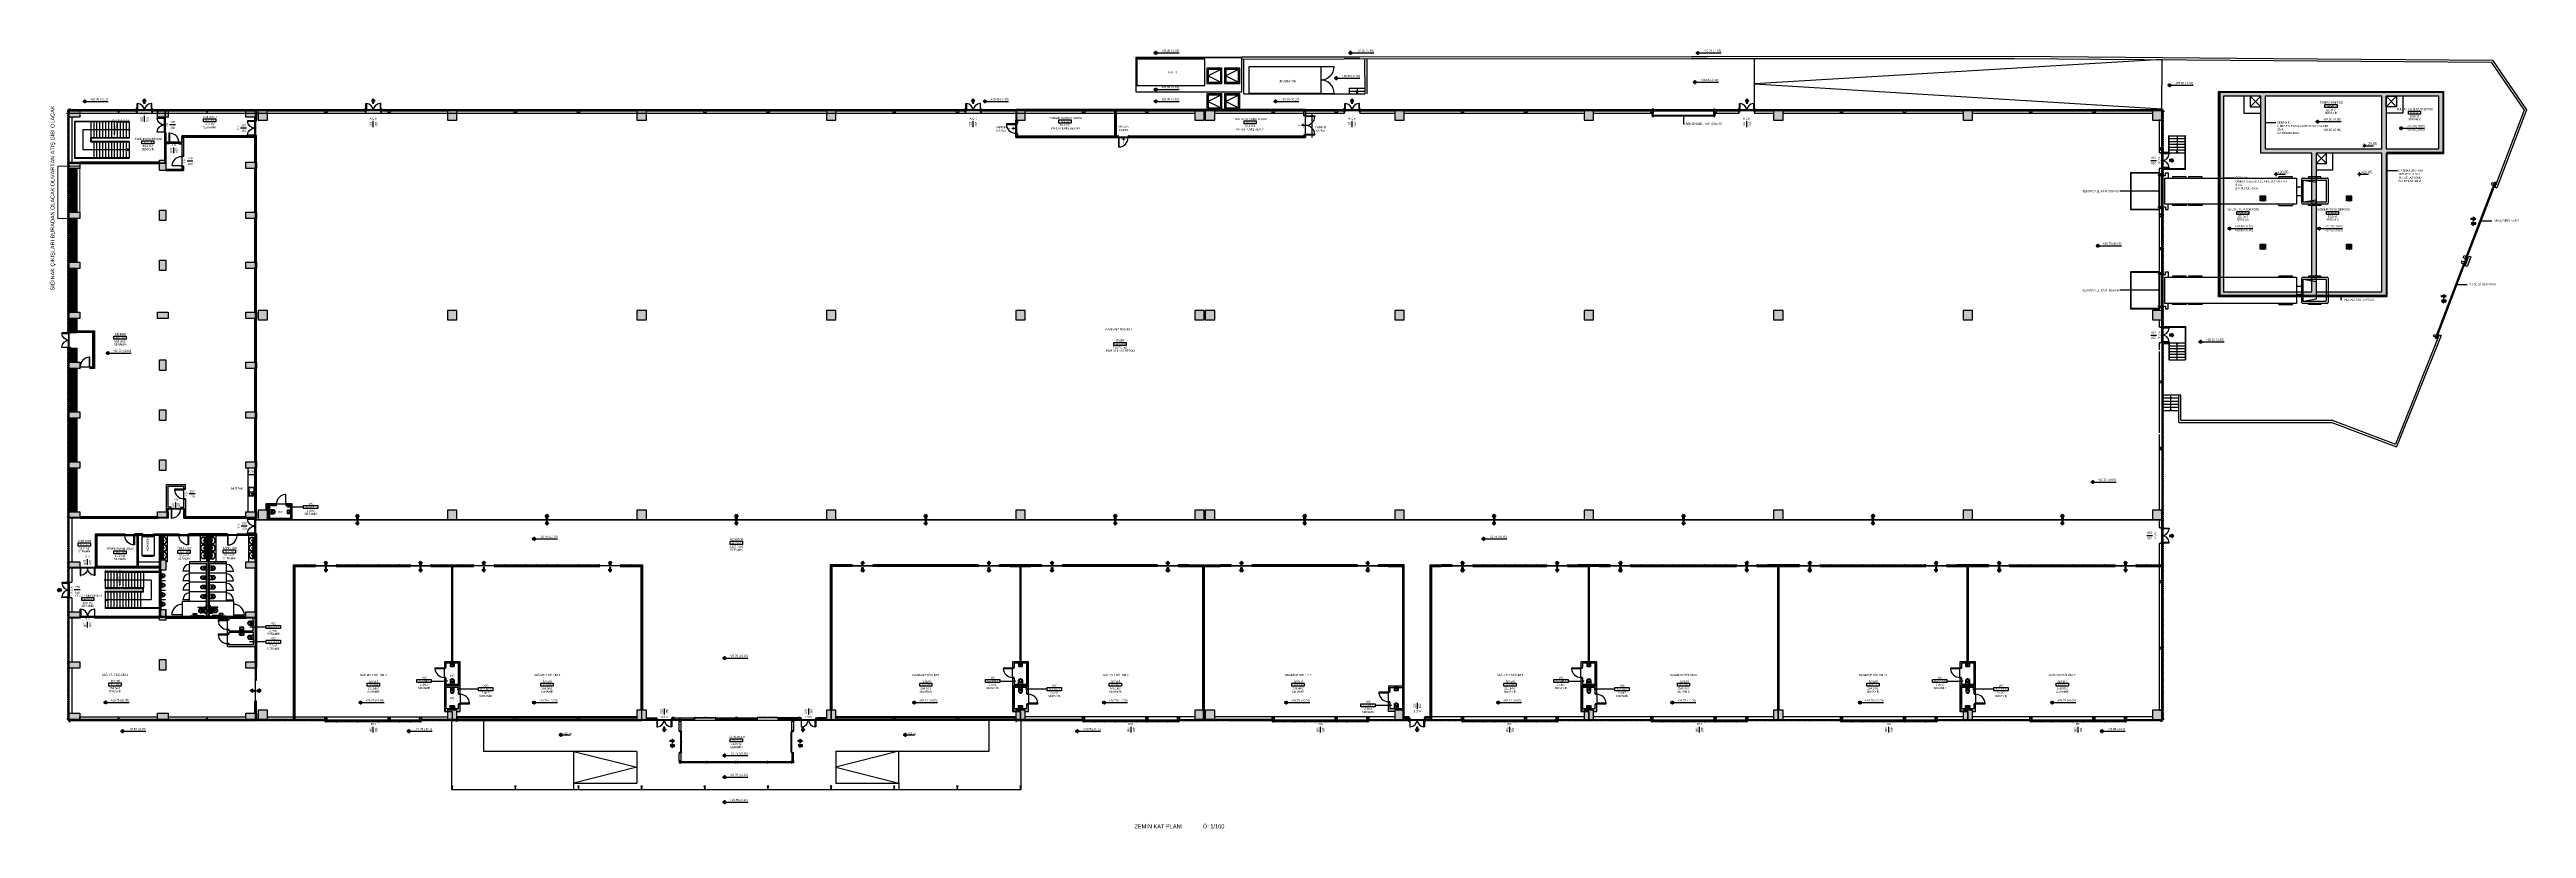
# Model space of a CAD drawing. Extents: x 259761 to 283296, y -701091 to -693683.
import ezdxf
from ezdxf import colors
from ezdxf.entities.mleader import LeaderData, LeaderLine
from ezdxf.enums import TextEntityAlignment as Align
from ezdxf.math import Vec2, Vec3

# ---------------------------------------------------------------- set-up
doc = ezdxf.new("R2010")
doc.units = 0
doc.header["$MEASUREMENT"] = 0
doc.layers.get('0').update_dxf_attribs({"linetype": 'CONTINUOUS'})
for name, color, linetype in [('A-ANNO-TEXT', 50, 'CONTINUOUS'), ('A-DOOR', 193, 'CONTINUOUS'), ('A-FLOR-FIXT', 146, 'CONTINUOUS'), ('A-WALL-SNWPNL', 200, 'CONTINUOUS'), ('MKDU0', 50, 'CONTINUOUS'), ('MKDU0 @ 10', 50, 'CONTINUOUS')]:
    doc.layers.add(name, color=color, linetype=linetype)
doc.layers.add('AS_KOT', color=2, linetype='CONTINUOUS', lineweight=25)
doc.layers.add('MTY-BORU', color=7, linetype='CONTINUOUS', lineweight=0)
doc.styles.add('AS_KOT', font='ISOt.shx', dxfattribs={"width": 0.8, "height": 2.5})
doc.styles.add('Fields_100', font='act_simplex.shx', dxfattribs={"width": 0.8, "height": 20})
doc.styles.add('Fields_200', font='act_simplex.shx', dxfattribs={"width": 0.8, "height": 40})
doc.styles.add('Fields_50', font='act_simplex.shx', dxfattribs={"width": 0.8, "height": 10})
doc.styles.get("Standard").update_dxf_attribs({"font": 'arial.ttf'})
pattern_1 = [(0, (256351.4238, -647212.943), (3.175, 3.175), [3.175, -3.175])]
pattern_2 = [(0, (256351.4238, -647212.943), (3.175, 3.175), [3.175, -3.175])]
pattern_3 = [(45, (256351.424, -695852.415), (-4.490128, 4.490128), []), (45, (256355.914, -695852.415), (-4.490128, 4.490128), [3.175, -1.5875])]
pattern_4 = [(0, (182652.5034, -701573.9934), (3.175, 3.175), [3.175, -3.175])]
pattern_5 = [(0, (256651.4238, -647212.943), (3.175, 3.175), [3.175, -3.175])]
pattern_6 = [(0, (209107.1342, -701573.9754), (3.175, 3.175), [3.175, -3.175])]
pattern_7 = [(45, (256165.544, -692372.86), (-4.490128, 4.490128), []), (45, (256170.034, -692372.86), (-4.490128, 4.490128), [3.175, -1.5875])]

# ---------------------------------------------------------------- blocks, each defined once
blk = doc.blocks.new('_Dot')
at = {"color": 0, "linetype": 'ByBlock', "lineweight": -2}
blk.add_line((-0.5, 0), (-1, 0), dxfattribs=at)
at = {"color": 0, "linetype": 'ByBlock', "const_width": 0.5}
blk.add_lwpolyline([(-0.25, 0, 1), (0.25, 0, 1)], format="xyb", close=True, dxfattribs=at)
blk = doc.blocks.new('SEKSİYONEL KAPI')
at = {"layer": 'A-DOOR'}
for p, q in [((-16, 3), (-16, 0)), ((-15, 3), (-15, 0)), ((-4, 3), (-4, 3)), ((-4, 1), (-4, 1)), ((-16, -303), (-16, -300)), ((-15, -303), (-15, -300)), ((-9, -305), (-9, -305)), ((-4, -301), (-4, -301)), ((-4, -303), (-4, -303))]:
    blk.add_line(p, q, dxfattribs=at)
for points in [[(-5, 5), (-5, 5), (-5, 8), (-12, 8), (-12, 2), (-13, 2), (-13, 6), (-17, 6, 0.82272), (-17, 2), (-17, 2), (-17, 2), (-17, 2, -0.863572), (-17, 6), (-13, 6), (-13, 9), (-5, 9), (-5, 5)], [(-11, 5), (-11, 6, -0.414214), (-9, 8), (-9, 8, -0.414214), (-7, 6), (-7, 4)], [(-16, -1), (-16, -2, 1), (-15, -2), (-15, -1)], [(-5, -305), (-5, -305), (-5, -308), (-12, -308), (-12, -302), (-13, -302), (-13, -306), (-17, -306, -0.82272), (-17, -302), (-17, -302), (-17, -302), (-17, -302, 0.863572), (-17, -306), (-13, -306), (-13, -309), (-5, -309), (-5, -305)], [(-16, -299), (-16, -298, -1), (-15, -298), (-15, -299)], [(-11, -305), (-11, -306, 0.414214), (-9, -308), (-9, -308, 0.414214), (-7, -306), (-7, -304)]]:
    blk.add_lwpolyline(points, format="xyb", dxfattribs=at)
for points in [[(-14, 3), (-17, 3, -1), (-17, 5), (-14, 5, -1)], [(-14, -303), (-17, -303, 1), (-17, -305), (-14, -305, 1)]]:
    blk.add_lwpolyline(points, format="xyb", close=True, dxfattribs=at)
for points in [[(-16, 1), (-18, 1), (-18, -4), (-12, -4), (-12, 1), (-15, 1)], [(-16, 0), (-17, 0), (-17, -3), (-13, -3), (-13, 0), (-14, 0)], [(-12, -305), (-12, 5), (-9, 5), (-9, 5), (-7, 3), (-7, -303), (-9, -305), (-12, -305)], [(-5, 1), (-7, 1), (-7, 3), (-5, 3)], [(-5, 3), (-4, 3), (-4, 3), (-4, 3), (-4, 1), (-4, 1), (-4, 1), (-5, 1)], [(-16, -301), (-18, -301), (-18, -296), (-12, -296), (-12, -301), (-15, -301)], [(-16, -300), (-17, -300), (-17, -297), (-13, -297), (-13, -300), (-14, -300)], [(-5, -301), (-7, -301), (-7, -303), (-5, -303)], [(-5, -303), (-4, -303), (-4, -303), (-4, -303), (-4, -301), (-4, -301), (-4, -301), (-5, -301)]]:
    blk.add_lwpolyline(points, dxfattribs=at)
for points in [[(-16, -1), (-14, -1), (-14, 0), (-16, 0)], [(-5, 3), (-5, 3), (-5, 3), (-5, 4), (-3, 4), (-3, 0), (0, 0), (0, 7), (-5, 7), (-5, 5), (-5, 5), (-5, 8), (0, 8), (0, 0), (-5, 0), (-5, 1), (-5, 1), (-5, 0), (-3, 0), (-3, 3)], [(-16, -299), (-14, -299), (-14, -300), (-16, -300)], [(-5, -303), (-5, -303), (-5, -303), (-5, -304), (-3, -304), (-3, -300), (0, -300), (0, -307), (-5, -307), (-5, -305), (-5, -305), (-5, -308), (0, -308), (0, -300), (-5, -300), (-5, -301), (-5, -301), (-5, -300), (-3, -300), (-3, -303)]]:
    blk.add_lwpolyline(points, close=True, dxfattribs=at)
for centre in [(-9, 6), (-9, -306)]:
    blk.add_circle(centre, 0.25, dxfattribs=at)
for centre, start, end in [((-15, 4), 38.272, 141.728), ((-15, 4), 218.272, 321.728), ((-15, -304), 38.272, 141.728), ((-15, -304), 218.272, 321.728)]:
    blk.add_arc(centre, 1.19, start, end, dxfattribs=at)
blk = doc.blocks.new('KAPI_100')
at = {"layer": 'A-DOOR'}
blk.add_line((5, 15), (95, 15), dxfattribs=at)
for points in [[(0, 0), (5, 0), (5, 15), (0, 15)], [(95, 0), (100, 0), (100, 15), (95, 15)]]:
    blk.add_lwpolyline(points, close=True, dxfattribs=at)
blk.add_lwpolyline([(95, 15), (95, 105), (90, 105), (90, 15)], dxfattribs=at)
blk.add_arc((95, 15), 90, 93.1847, 180, dxfattribs=at)
blk = doc.blocks.new('Mahal kutusu_100')
at = {"color": 0}
blk.add_lwpolyline([(-58, 30), (58, 30), (58, 0), (-58, 0)], close=True, dxfattribs=at)
at = {"color": 0, "style": 'Fields_100', "width": 0.8}
for tag, p in [('MAHAL', (4, 38)), ('KOD', (1, 6)), ('KAPLAMA', (1, -60)), ('ALAN', (-1, -29))]:
    blk.add_attdef(tag, text='', height=20, dxfattribs=at).set_placement(p, align=Align.CENTER)
blk = doc.blocks.new('EVİYE')
at = {"linetype": 'Continuous'}
for p, q in [((19, -6), (19, -6)), ((20, -6), (20, -22)), ((20, -22), (20, -22)), ((21, -23), (21, -23)), ((21, -23), (21, -23)), ((22, -6), (22, -22)), ((22, -22), (22, -22)), ((25, -4), (25, -4)), ((27, -4), (25, -4)), ((25, -8), (27, -8)), ((25, -8), (25, -8)), ((29, -4), (29, -4)), ((33, -5), (29, -4)), ((29, -4), (29, -4)), ((29, -8), (33, -7)), ((29, -8), (29, -8))]:
    blk.add_line(p, q, dxfattribs=at)
blk.add_lwpolyline([(86, 0), (0, 0), (0, -50), (86, -50)], close=True)
blk.add_lwpolyline([(82, -2), (4, -2, 0.414214), (2, -4), (2, -46, 0.414214), (4, -48), (82, -48, 0.523943), (84, -47), (84, -4, 0.414214)], format="xyb", close=True)
blk.add_lwpolyline([(22, -9), (36, -9, -0.414214), (38, -11), (38, -44, -0.414214), (36, -46), (6, -46, -0.414214), (4, -44), (4, -11, -0.414214), (6, -9), (20, -9)], format="xyb")
for points in [[(25, -4), (24, -4), (23, -4), (22, -4)], [(22, -8), (23, -8), (24, -8), (25, -8)], [(29, -4), (28, -4), (28, -4), (28, -4), (28, -4), (27, -4)], [(27, -8), (28, -8), (28, -8), (28, -8), (28, -8), (29, -8)], [(29, -4), (29, -4), (29, -4)], [(29, -4), (29, -4), (29, -4), (29, -4)], [(29, -8), (29, -8), (29, -8), (29, -8)], [(29, -8), (29, -8), (29, -8)]]:
    blk.add_lwpolyline(points, dxfattribs=at)
blk.add_circle((28, -28), 2)
for centre, radius, start, end in [((21, -6), 1.15, 0, 180), ((21, -22), 1.12, 180.004, 187.274), ((21, -22), 1.11, 179.6327, 180), ((21, -22), 1.12, 187.2803, 193.0501), ((21, -22), 1.12, 193.0508, 194.1656), ((22, -6), 2.45, 282.2488, 283.187), ((21, -22), 1.12, 352.365, 359.9955), ((21, -22), 1.11, 0, 0.3673), ((21, -22), 1.12, 345.2288, 348.2139), ((21, -22), 1.12, 348.214, 352.3596), ((29, -5), 0.0981, 84.5106, 86.9623), ((29, -9), 1.53, 102.1714, 102.4221), ((29, -7), 0.086, 272.89, 274.1316), ((33, -5), 0.0648, 75.6342, 86.9252), ((33, -7), 0.0649, 272.9786, 284.4065)]:
    blk.add_arc(centre, radius, start, end, dxfattribs=at)
for points, knots in [([(19, -6), (19, -6), (19, -5), (20, -5), (20, -5), (20, -5), (20, -4), (20, -4), (20, -4), (21, -4), (21, -4), (21, -4), (21, -4), (22, -4), (22, -4), (22, -4), (22, -4)], [0, 0, 0, 0, 0.124892, 0.187406, 0.249919, 0.374812, 0.437329, 0.499844, 0.562367, 0.624891, 0.687407, 0.749922, 0.812445, 0.874969, 0.937484, 1, 1, 1, 1]), ([(19, -6), (19, -6), (19, -7), (20, -7), (20, -7), (20, -7)], [0, 0, 0, 0, 0.499437, 0.749696, 1, 1, 1, 1]), ([(21, -24), (21, -24), (21, -24), (21, -24), (20, -23), (20, -23), (20, -23), (20, -23), (20, -23), (20, -23), (20, -22)], [0, 0, 0, 0, 0.125137, 0.250246, 0.375317, 0.500338, 0.625307, 0.750232, 0.875122, 1, 1, 1, 1]), ([(21, -24), (21, -24), (21, -24), (21, -24), (20, -23), (20, -23), (20, -23), (20, -23), (20, -23), (20, -23), (20, -23)], [0, 0, 0, 0, 0.125774, 0.25144, 0.376916, 0.502128, 0.627034, 0.751626, 0.875929, 1, 1, 1, 1]), ([(22, -22), (22, -23), (22, -23), (22, -23), (22, -23), (22, -23), (22, -23), (21, -24), (21, -24), (21, -24), (21, -24)], [0, 0, 0, 0, 0.124878, 0.249766, 0.374691, 0.499662, 0.624683, 0.749755, 0.874863, 1, 1, 1, 1]), ([(21, -24), (21, -24), (21, -24), (21, -24), (22, -23), (22, -23), (22, -23), (22, -23), (22, -23), (22, -23), (22, -23)], [0, 0, 0, 0, 0.125766, 0.251426, 0.376898, 0.50211, 0.62702, 0.751617, 0.875925, 1, 1, 1, 1]), ([(25, -4), (25, -4), (25, -4), (25, -4), (25, -4), (25, -4), (25, -4), (25, -4), (24, -5), (24, -5), (24, -5), (24, -6), (24, -6), (24, -6)], [0, 0, 0, 0, 0.042576, 0.086043, 0.13119, 0.178675, 0.282596, 0.400733, 0.533773, 0.605591, 0.680462, 0.837443, 1, 1, 1, 1]), ([(24, -6), (24, -6), (24, -6), (24, -7), (24, -7), (24, -7), (25, -8), (25, -8), (25, -8), (25, -8), (25, -8), (25, -8), (25, -8), (25, -8)], [0, 0, 0, 0, 0.162462, 0.319396, 0.39426, 0.466082, 0.599156, 0.717347, 0.821324, 0.868827, 0.913983, 0.957445, 1, 1, 1, 1]), ([(26, -6), (26, -6), (26, -6), (26, -5), (26, -5), (26, -5), (26, -5), (26, -4), (26, -4), (27, -4), (27, -4), (27, -4), (27, -4), (27, -4), (27, -4)], [0, 0, 0, 0, 0.136919, 0.272121, 0.338641, 0.404193, 0.531768, 0.593808, 0.654623, 0.772686, 0.830354, 0.887308, 0.94377, 1, 1, 1, 1]), ([(27, -8), (27, -8), (27, -8), (27, -8), (27, -8), (27, -8), (26, -8), (26, -8), (26, -7), (26, -7), (26, -7), (26, -7), (26, -6), (26, -6), (26, -6)], [0, 0, 0, 0, 0.056218, 0.112671, 0.169619, 0.227285, 0.345353, 0.406172, 0.46822, 0.595811, 0.66137, 0.727894, 0.863096, 1, 1, 1, 1]), ([(33, -7), (33, -7), (33, -7), (33, -7), (33, -7), (33, -7), (34, -7), (34, -6), (34, -6), (34, -6), (34, -5), (33, -5), (33, -5), (33, -5), (33, -5), (33, -5), (33, -5)], [0, 0, 0, 0, 0.058363, 0.117424, 0.177669, 0.239426, 0.302812, 0.367695, 0.499943, 0.632207, 0.697109, 0.760515, 0.822295, 0.882558, 0.941631, 1, 1, 1, 1])]:
    blk.add_open_spline(points, degree=3, knots=knots, dxfattribs=at)
blk = doc.blocks.new('Kot_plan')
h = blk.add_hatch(color=0)
h.paths.add_polyline_path([(0, 13, 0.414214), (-13, 0), (0, 0)])
h.paths.add_polyline_path([(13, 0), (0, 0), (0, -13, 0.414214)])
at = {"color": 0}
for p, q in [((-18, 0), (92, 0)), ((0, 18), (0, -18))]:
    blk.add_line(p, q, dxfattribs=at)
blk.add_circle((0, 0), 13, dxfattribs=at)
at = {"color": 0, "style": 'Fields_100', "width": 0.8}
blk.add_attdef('BITMISKOT', (22, 5), '', height=20, dxfattribs=at)
blk.add_attdef('KABAKOT', text='', height=20, dxfattribs=at).set_placement((22, -5), align=Align.TOP_LEFT)
blk = doc.blocks.new('Kapı Kodu_100')
at = {"color": 0}
blk.add_lwpolyline([(28, 0), (-28, 0)], dxfattribs=at)
at = {"color": 0, "style": 'Fields_100', "width": 0.8}
for tag, p in [('KK', (-63, -10)), ('W', (1, 17)), ('H', (1, -36))]:
    blk.add_attdef(tag, text='', height=20, dxfattribs=at).set_placement(p, align=Align.CENTER)
blk = doc.blocks.new('KLOZET')
at = {"linetype": 'Continuous'}
for p, q in [((-18, 36), (-17, 37)), ((-18, 35), (-18, 36)), ((-18, 33), (-18, 35)), ((-18, 32), (-18, 33)), ((-18, 31), (-18, 32)), ((-18, 29), (-18, 31)), ((-18, 28), (-18, 29)), ((-18, 27), (-18, 28)), ((-18, 25), (-18, 27)), ((-18, 24), (-18, 25)), ((-18, 22), (-18, 24)), ((-18, 21), (-18, 22)), ((-18, 17), (-18, 21)), ((-18, 12), (-18, 17)), ((-18, 0), (-18, 12)), ((-18, 0), (18, 0)), ((-17, 40), (-16, 41)), ((-17, 39), (-17, 40)), ((-17, 38), (-17, 39)), ((-17, 37), (-17, 38)), ((-16, 43), (-15, 44)), ((-16, 42), (-16, 43)), ((-16, 41), (-16, 42)), ((-15, 45), (-14, 46)), ((-15, 44), (-15, 45)), ((-14, 47), (-13, 48)), ((-14, 46), (-14, 47)), ((-13, 48), (-12, 48)), ((-12, 49), (-11, 50)), ((-12, 48), (-12, 49)), ((-11, 38), (-12, 38)), ((-12, 38), (-12, 37)), ((-12, 37), (-12, 37)), ((-12, 37), (-12, 36)), ((-12, 36), (-12, 36)), ((-12, 36), (-12, 35)), ((-12, 35), (-12, 35)), ((-12, 35), (-12, 34)), ((-12, 34), (-12, 33)), ((-12, 33), (-12, 33)), ((-12, 33), (-12, 32)), ((-12, 32), (-12, 31)), ((-12, 31), (-12, 30)), ((-12, 30), (-12, 30)), ((-12, 30), (-12, 29)), ((-12, 29), (-12, 28)), ((-12, 28), (-12, 27)), ((-12, 27), (-12, 26)), ((-12, 26), (-12, 25)), ((-12, 25), (-12, 24)), ((-12, 24), (-12, 23)), ((-12, 23), (-12, 22)), ((-11, 50), (-10, 50)), ((-10, 41), (-11, 41)), ((-11, 41), (-11, 40)), ((-11, 40), (-11, 40)), ((-11, 40), (-11, 40)), ((-11, 40), (-11, 39)), ((-11, 39), (-11, 39)), ((-11, 39), (-11, 39)), ((-11, 39), (-11, 38)), ((-10, 50), (-10, 51)), ((-10, 51), (-9, 51)), ((-9, 43), (-10, 43)), ((-10, 43), (-10, 42)), ((-10, 42), (-10, 42)), ((-10, 42), (-10, 42)), ((-10, 42), (-10, 42)), ((-10, 42), (-10, 41)), ((-10, 41), (-10, 41)), ((-9, 51), (-8, 52)), ((-9, 44), (-9, 43)), ((-8, 44), (-9, 44)), ((-9, 44), (-9, 44)), ((-9, 43), (-9, 43)), ((-9, 43), (-9, 43)), ((-9, 18), (-8, 18)), ((-8, 52), (-7, 52)), ((-7, 45), (-8, 45)), ((-8, 45), (-8, 45)), ((-8, 45), (-8, 45)), ((-8, 45), (-8, 44)), ((-8, 44), (-8, 44)), ((-8, 18), (-7, 18)), ((-7, 52), (-6, 52)), ((-6, 46), (-7, 46)), ((-7, 46), (-7, 46)), ((-7, 46), (-7, 45)), ((-7, 18), (-6, 18)), ((-6, 52), (-6, 53)), ((-6, 53), (-5, 53)), ((-5, 47), (-6, 47)), ((-6, 47), (-6, 46)), ((-6, 46), (-6, 46)), ((-6, 46), (-6, 46)), ((-6, 18), (-5, 18)), ((-5, 53), (-4, 53)), ((-4, 47), (-5, 47)), ((-5, 47), (-5, 47)), ((-5, 47), (-5, 47)), ((-4, 26), (-5, 25)), ((-5, 25), (-5, 25)), ((-5, 25), (-5, 24)), ((-5, 25), (-5, 25)), ((-5, 24), (-5, 24)), ((-5, 24), (-5, 24)), ((-5, 24), (-5, 21)), ((-5, 18), (-4, 18)), ((-4, 53), (-3, 54)), ((-3, 48), (-4, 47)), ((-4, 47), (-4, 47)), ((-4, 47), (-4, 47)), ((-3, 27), (-4, 27)), ((-4, 27), (-4, 27)), ((-4, 27), (-4, 27)), ((-4, 27), (-4, 26)), ((-4, 26), (-4, 26)), ((-4, 26), (-4, 26)), ((-4, 21), (-2, 21)), ((-4, 18), (-3, 18)), ((-3, 54), (-2, 54)), ((-2, 48), (-3, 48)), ((-3, 48), (-3, 48)), ((-3, 48), (-3, 48)), ((-2, 28), (-3, 28)), ((-3, 28), (-3, 28)), ((-3, 28), (-3, 27)), ((-3, 27), (-3, 27)), ((-3, 18), (-2, 18)), ((-2, 54), (-2, 54)), ((-2, 54), (-1, 54)), ((-1, 48), (-2, 48)), ((-2, 48), (-2, 48)), ((-2, 48), (-2, 48)), ((-1, 28), (-2, 28)), ((-2, 28), (-2, 28)), ((-2, 28), (-2, 28)), ((-2, 21), (0, 21)), ((-2, 18), (-1, 18)), ((-1, 54), (0, 54)), ((0, 48), (-1, 48)), ((-1, 48), (-1, 48)), ((-1, 48), (-1, 48)), ((-1, 48), (-1, 48)), ((0, 29), (-1, 28)), ((-1, 28), (-1, 28)), ((-1, 28), (-1, 28)), ((-1, 18), (0, 18)), ((0, 54), (1, 54)), ((1, 48), (0, 48)), ((0, 48), (0, 48)), ((0, 48), (0, 48)), ((0, 48), (0, 48)), ((0, 29), (1, 28)), ((0, 29), (0, 29)), ((0, 29), (0, 29)), ((0, 21), (2, 21)), ((0, 18), (1, 18)), ((1, 54), (2, 54)), ((2, 48), (1, 48)), ((1, 28), (2, 28)), ((1, 28), (1, 28)), ((1, 28), (1, 28)), ((1, 18), (2, 18)), ((2, 54), (2, 54)), ((2, 54), (3, 54)), ((3, 48), (2, 48)), ((2, 48), (2, 48)), ((2, 28), (3, 28)), ((2, 28), (2, 28)), ((2, 28), (2, 28)), ((2, 21), (3, 21)), ((2, 18), (3, 18)), ((3, 54), (4, 53)), ((4, 47), (3, 48)), ((3, 48), (3, 48)), ((3, 28), (3, 27)), ((3, 28), (3, 28)), ((3, 27), (4, 27)), ((3, 27), (3, 27)), ((3, 21), (4, 21)), ((3, 18), (4, 18)), ((4, 53), (5, 53)), ((5, 47), (4, 47)), ((4, 47), (4, 47)), ((4, 27), (4, 26)), ((4, 27), (4, 27)), ((4, 26), (5, 25)), ((4, 26), (4, 26)), ((4, 26), (4, 26)), ((4, 26), (4, 26)), ((4, 18), (5, 18)), ((5, 53), (6, 53)), ((6, 46), (5, 47)), ((5, 47), (5, 47)), ((5, 25), (5, 24)), ((5, 25), (5, 25)), ((5, 25), (5, 25)), ((5, 24), (5, 23)), ((5, 24), (5, 24)), ((5, 23), (5, 21)), ((5, 18), (6, 18)), ((6, 53), (6, 52)), ((6, 52), (7, 52)), ((7, 46), (6, 46)), ((6, 46), (6, 46)), ((6, 18), (7, 18)), ((7, 52), (8, 52)), ((8, 45), (7, 46)), ((7, 18), (8, 18)), ((8, 52), (9, 51)), ((8, 44), (8, 45)), ((8, 45), (8, 45)), ((9, 44), (8, 44)), ((8, 18), (9, 18)), ((9, 51), (10, 51)), ((9, 43), (9, 44)), ((10, 43), (9, 43)), ((10, 51), (10, 50)), ((10, 50), (11, 50)), ((10, 42), (10, 43)), ((11, 41), (10, 42)), ((10, 42), (10, 42)), ((11, 50), (12, 49)), ((11, 40), (11, 41)), ((11, 39), (11, 40)), ((11, 40), (11, 40)), ((11, 38), (11, 39)), ((12, 37), (11, 38)), ((12, 49), (12, 48)), ((12, 48), (13, 48)), ((12, 36), (12, 37)), ((12, 37), (12, 37)), ((12, 35), (12, 36)), ((12, 34), (12, 35)), ((12, 33), (12, 34)), ((12, 32), (12, 33)), ((12, 31), (12, 32)), ((12, 30), (12, 31)), ((12, 29), (12, 30)), ((12, 28), (12, 29)), ((12, 27), (12, 28)), ((12, 26), (12, 27)), ((12, 25), (12, 26)), ((12, 23), (12, 25)), ((12, 22), (12, 23)), ((13, 48), (14, 47)), ((14, 47), (14, 46)), ((14, 46), (15, 45)), ((15, 45), (15, 44)), ((15, 44), (16, 43)), ((16, 43), (16, 42)), ((16, 42), (16, 41)), ((16, 41), (17, 40)), ((17, 40), (17, 39)), ((17, 39), (17, 38)), ((17, 38), (17, 37)), ((17, 37), (18, 36)), ((18, 36), (18, 35)), ((18, 35), (18, 33)), ((18, 33), (18, 32)), ((18, 32), (18, 31)), ((18, 31), (18, 29)), ((18, 29), (18, 28)), ((18, 28), (18, 27)), ((18, 27), (18, 25)), ((18, 25), (18, 24)), ((18, 24), (18, 22)), ((18, 22), (18, 21)), ((18, 21), (18, 17)), ((18, 17), (18, 14)), ((18, 14), (18, 0))]:
    blk.add_line(p, q, dxfattribs=at)
at = {"ltscale": 3}
for p, q in [((-6, 11), (-9, 11)), ((-8, 12), (-8, 10)), ((9, 11), (6, 11)), ((8, 12), (8, 10))]:
    blk.add_line(p, q, dxfattribs=at)
at = {"lineweight": 0}
for p, q in [((-4, 21), (-5, 21)), ((4, 21), (5, 21))]:
    blk.add_line(p, q, dxfattribs=at)
at = {"linetype": 'Continuous'}
for centre in [(-8, 11), (8, 11)]:
    blk.add_circle(centre, 0.75, dxfattribs=at)
for centre, start, end in [((-9, 22), 179.5021, 262.9898), ((9, 22), 277.0095, 0.5028)]:
    blk.add_arc(centre, 3.72, start, end, dxfattribs=at)
blk = doc.blocks.new('KAPI 150')
at = {"layer": 'A-DOOR'}
blk.add_line((145, 15), (5, 15), dxfattribs=at)
for points in [[(5, 0), (0, 0), (0, 15), (5, 15)], [(150, 0), (145, 0), (145, 15), (150, 15)]]:
    blk.add_lwpolyline(points, close=True, dxfattribs=at)
for points in [[(5, 15), (5, 85), (10, 85), (10, 15)], [(145, 15), (145, 85), (140, 85), (140, 15)]]:
    blk.add_lwpolyline(points, dxfattribs=at)
for centre, start, end in [((5, 15), 0, 85.904), ((145, 15), 94.096, 180)]:
    blk.add_arc(centre, 70, start, end, dxfattribs=at)
blk = doc.blocks.new('AÇK_01')
at = {"color": 0}
blk.add_lwpolyline([(28, 0), (-28, 0)], dxfattribs=at)
at = {"color": 0, "style": 'Fields_100', "width": 0.8}
blk.add_attdef('A.Ç.K.01', text='', height=20, rotation=90, dxfattribs=at).set_placement((-53, 0), align=Align.MIDDLE_CENTER)
for tag, p in [('W', (1, 17)), ('H', (1, -36))]:
    blk.add_attdef(tag, text='', height=20, dxfattribs=at).set_placement(p, align=Align.CENTER)
blk = doc.blocks.new('Mahal Kutusu_100_2')
at = {"color": 0}
blk.add_lwpolyline([(-68, 30), (68, 30), (68, 0), (-68, 0)], close=True, dxfattribs=at)
at = {"color": 0, "style": 'Fields_100', "width": 0.8}
for tag, p in [('A-Z-04.1', (1, 6)), ('MAHAL', (4, 38)), ('KAPLAMA', (1, -60)), ('ALAN', (-1, -29))]:
    blk.add_attdef(tag, text='', height=20, dxfattribs=at).set_placement(p, align=Align.CENTER)
blk = doc.blocks.new('lavabo')
for p, q in [((-28, 0), (28, 0)), ((-18, -13), (0, -13)), ((0, -2), (-12, -2)), ((-12, -9), (-10, -9)), ((-10, -7), (-10, -10)), ((-8, -9), (-10, -9)), ((0, -18), (-5, -18)), ((0, -7), (-3, -7)), ((0, -2), (12, -2)), ((0, -4), (0, -10)), ((0, -4), (0, -10)), ((0, -7), (3, -7)), ((18, -13), (0, -13)), ((0, -13), (0, -23)), ((0, -13), (0, -23)), ((0, -18), (5, -18)), ((8, -9), (10, -9)), ((10, -7), (10, -10)), ((12, -9), (10, -9))]:
    blk.add_line(p, q)
for centre, major_axis, start_param, end_param in [((269, -35), (212, 212), 2.23974, 2.296634), ((-269, -35), (-212, 212), 3.986551, 4.043445), ((0, -17), (-21.2, 21.2), 0.785398, 2.356194), ((-12, -18), (-11.3, 11.3), -0.785398, 0.501209), ((-18, -21), (5.66, 5.66), 0.785398, 2.580288), ((0, -17), (18.4, 18.4), 2.580288, 3.926991), ((-10, -9), (-1.06, 1.06), -0.785398, 2.356194), ((-10, -9), (-1.06, 1.06), 2.356194, 5.497787), ((0, -18), (2.65, 2.65), 0.785398, 3.926991), ((0, -7), (-1.24, 1.24), -0.785398, 2.356194), ((0, -18), (-1.63, 1.63), -0.785398, 2.356194), ((0, -7), (-1.24, 1.24), 2.356194, 5.497787), ((0, -18), (-2.65, 2.65), 2.356194, 5.497787), ((0, -18), (1.63, 1.63), 3.926991, 7.068583), ((0, -17), (21.2, 21.2), 3.926991, 5.497787), ((0, -17), (-18.4, 18.4), 2.356194, 3.702898), ((10, -9), (-1.06, 1.06), -0.785398, 2.356194), ((10, -9), (-1.06, 1.06), 2.356194, 5.497787), ((12, -18), (11.3, 11.3), 5.781977, 7.068583), ((18, -21), (-5.66, 5.66), 3.702898, 5.497787)]:
    blk.add_ellipse(centre, major_axis=major_axis, ratio=1, start_param=start_param, end_param=end_param)
blk = doc.blocks.new('pisuvar')
at = {"layer": 'A-FLOR-FIXT'}
for p, q in [((0, 20), (0, 0)), ((0, -20), (0, 0)), ((10, 12), (10, 0)), ((10, -12), (10, 0)), ((11, 1), (11, -2)), ((14, 3), (12, 3)), ((14, -3), (12, -3))]:
    blk.add_line(p, q, dxfattribs=at)
for centre, radius, start, end in [((-1, -40), 60.2, 68.7376, 89.3515), ((14, 13), 3.94, 93.4154, 186.4444), ((13, 7), 7.98, 78.422, 107.3363), ((12, 1), 1.5, 90, 180), ((15, -2), 18.3, 70.0984, 93.8499), ((8, -20), 34.5, 61.3476, 80.144), ((14, 0), 3, 270, 90), ((1, -40), 58.6, 58.3409, 70.4152), ((-5, -47), 65.1, 58.5786, 62.7878), ((24, 1), 9.11, 355.3696, 55.9725), ((24, -1), 9.11, 304.0275, 4.6304), ((26, 0), 12, 24.1864, 58.3669), ((28, 0), 10.5, 331.3789, 28.6211), ((-1, 40), 60.2, 270.6485, 291.2624), ((14, -13), 3.94, 173.5556, 266.5846), ((13, -7), 7.98, 252.6637, 281.578), ((12, -2), 1.5, 180, 270), ((8, 20), 34.5, 279.856, 298.6524), ((15, 2), 18.3, 266.1501, 289.9016), ((1, 40), 58.6, 289.5848, 301.6591), ((-5, 47), 65.1, 297.2122, 301.4214), ((26, 0), 12, 301.6331, 335.8136)]:
    blk.add_arc(centre, radius, start, end, dxfattribs=at)
blk = doc.blocks.new('*U60')
at = {"layer": 'A-WALL-SNWPNL'}
blk.add_lwpolyline([(50, 1), (42, 1), (40, -1), (32, -1), (30, 1), (22, 1), (20, -1), (12, -1), (10, 1), (2, 1), (0, -1), (-8, -1), (-10, 1), (-18, 1), (-20, -1), (-28, -1), (-30, 1), (-38, 1), (-40, -1), (-48, -1), (-50, 1)], dxfattribs=at)
blk = doc.blocks.new('*U61')
at = {"layer": 'MKDU0', "color": 0, "linetype": 'ByBlock', "lineweight": -2, "transparency": 16777216}
for p in [(0, 0), (100, 0), (200, 0), (300, 0), (400, 0), (500, 0), (600, 0), (700, 0)]:
    blk.add_blockref('*U60', p, dxfattribs=at)
blk = doc.blocks.new('*U36')
at = {"layer": 'A-WALL-SNWPNL'}
blk.add_lwpolyline([(50, 1), (42, 1), (40, -1), (32, -1), (30, 1), (22, 1), (20, -1), (12, -1), (10, 1), (2, 1), (0, -1), (-8, -1), (-10, 1), (-18, 1), (-20, -1), (-28, -1), (-30, 1), (-38, 1), (-40, -1), (-48, -1), (-50, 1)], dxfattribs=at)
blk = doc.blocks.new('*U37')
at = {"layer": 'MKDU0', "color": 0, "linetype": 'ByBlock', "lineweight": -2, "transparency": 16777216}
for p in [(0, 0), (100, 0), (200, 0)]:
    blk.add_blockref('*U36', p, dxfattribs=at)
blk = doc.blocks.new('*U38')
at = {"layer": 'A-WALL-SNWPNL'}
blk.add_lwpolyline([(50, 1), (42, 1), (40, -1), (32, -1), (30, 1), (22, 1), (20, -1), (12, -1), (10, 1), (2, 1), (0, -1), (-8, -1), (-10, 1), (-18, 1), (-20, -1), (-28, -1), (-30, 1), (-38, 1), (-40, -1), (-48, -1), (-50, 1)], dxfattribs=at)
blk = doc.blocks.new('*U39')
at = {"layer": 'MKDU0', "color": 0, "linetype": 'ByBlock', "lineweight": -2, "transparency": 16777216}
for p in [(0, 0), (100, 0), (200, 0)]:
    blk.add_blockref('*U38', p, dxfattribs=at)
blk = doc.blocks.new('*U40')
at = {"layer": 'A-WALL-SNWPNL'}
blk.add_lwpolyline([(50, 1), (42, 1), (40, -1), (32, -1), (30, 1), (22, 1), (20, -1), (12, -1), (10, 1), (2, 1), (0, -1), (-8, -1), (-10, 1), (-18, 1), (-20, -1), (-28, -1), (-30, 1), (-38, 1), (-40, -1), (-48, -1), (-50, 1)], dxfattribs=at)
blk = doc.blocks.new('*U41')
at = {"layer": 'MKDU0', "color": 0, "linetype": 'ByBlock', "lineweight": -2, "transparency": 16777216}
for p in [(0, 0), (100, 0), (200, 0), (300, 0), (400, 0), (500, 0), (600, 0), (700, 0)]:
    blk.add_blockref('*U40', p, dxfattribs=at)
blk = doc.blocks.new('*U42')
at = {"layer": 'A-WALL-SNWPNL'}
blk.add_lwpolyline([(50, 1), (42, 1), (40, -1), (32, -1), (30, 1), (22, 1), (20, -1), (12, -1), (10, 1), (2, 1), (0, -1), (-8, -1), (-10, 1), (-18, 1), (-20, -1), (-28, -1), (-30, 1), (-38, 1), (-40, -1), (-48, -1), (-50, 1)], dxfattribs=at)
blk = doc.blocks.new('*U43')
at = {"layer": 'MKDU0', "color": 0, "linetype": 'ByBlock', "lineweight": -2, "transparency": 16777216}
for p in [(0, 0), (100, 0), (200, 0), (300, 0), (400, 0), (500, 0), (600, 0), (700, 0)]:
    blk.add_blockref('*U42', p, dxfattribs=at)
blk = doc.blocks.new('*U44')
at = {"layer": 'A-WALL-SNWPNL'}
blk.add_lwpolyline([(50, 1), (42, 1), (40, -1), (32, -1), (30, 1), (22, 1), (20, -1), (12, -1), (10, 1), (2, 1), (0, -1), (-8, -1), (-10, 1), (-18, 1), (-20, -1), (-28, -1), (-30, 1), (-38, 1), (-40, -1), (-48, -1), (-50, 1)], dxfattribs=at)
blk = doc.blocks.new('*U45')
at = {"layer": 'MKDU0', "color": 0, "linetype": 'ByBlock', "lineweight": -2, "transparency": 16777216}
for p in [(0, 0), (100, 0), (200, 0), (300, 0), (400, 0), (500, 0), (600, 0), (700, 0)]:
    blk.add_blockref('*U44', p, dxfattribs=at)
blk = doc.blocks.new('*U46')
at = {"layer": 'A-WALL-SNWPNL'}
blk.add_lwpolyline([(50, 1), (42, 1), (40, -1), (32, -1), (30, 1), (22, 1), (20, -1), (12, -1), (10, 1), (2, 1), (0, -1), (-8, -1), (-10, 1), (-18, 1), (-20, -1), (-28, -1), (-30, 1), (-38, 1), (-40, -1), (-48, -1), (-50, 1)], dxfattribs=at)
blk = doc.blocks.new('*U47')
at = {"layer": 'MKDU0', "color": 0, "linetype": 'ByBlock', "lineweight": -2, "transparency": 16777216}
for p in [(0, 0), (100, 0), (200, 0)]:
    blk.add_blockref('*U46', p, dxfattribs=at)
blk = doc.blocks.new('*U48')
at = {"layer": 'A-WALL-SNWPNL'}
blk.add_lwpolyline([(50, 1), (42, 1), (40, -1), (32, -1), (30, 1), (22, 1), (20, -1), (12, -1), (10, 1), (2, 1), (0, -1), (-8, -1), (-10, 1), (-18, 1), (-20, -1), (-28, -1), (-30, 1), (-38, 1), (-40, -1), (-48, -1), (-50, 1)], dxfattribs=at)
blk = doc.blocks.new('*U49')
at = {"layer": 'MKDU0', "color": 0, "linetype": 'ByBlock', "lineweight": -2, "transparency": 16777216}
for p in [(0, 0), (100, 0), (200, 0), (300, 0), (400, 0), (500, 0), (600, 0), (700, 0), (800, 0), (900, 0), (1000, 0), (1100, 0), (1200, 0), (1300, 0), (1400, 0), (1500, 0)]:
    blk.add_blockref('*U48', p, dxfattribs=at)
blk = doc.blocks.new('*U52')
at = {"layer": 'A-WALL-SNWPNL'}
blk.add_lwpolyline([(50, 1), (42, 1), (40, -1), (32, -1), (30, 1), (22, 1), (20, -1), (12, -1), (10, 1), (2, 1), (0, -1), (-8, -1), (-10, 1), (-18, 1), (-20, -1), (-28, -1), (-30, 1), (-38, 1), (-40, -1), (-48, -1), (-50, 1)], dxfattribs=at)
blk = doc.blocks.new('*U53')
at = {"layer": 'MKDU0', "color": 0, "linetype": 'ByBlock', "lineweight": -2, "transparency": 16777216}
for p in [(0, 0), (100, 0), (200, 0), (300, 0), (400, 0), (500, 0), (600, 0), (700, 0), (800, 0), (900, 0), (1000, 0), (1100, 0), (1200, 0), (1300, 0), (1400, 0), (1500, 0), (1600, 0)]:
    blk.add_blockref('*U52', p, dxfattribs=at)
blk = doc.blocks.new('*U54')
at = {"layer": 'A-WALL-SNWPNL'}
blk.add_lwpolyline([(50, 1), (42, 1), (40, -1), (32, -1), (30, 1), (22, 1), (20, -1), (12, -1), (10, 1), (2, 1), (0, -1), (-8, -1), (-10, 1), (-18, 1), (-20, -1), (-28, -1), (-30, 1), (-38, 1), (-40, -1), (-48, -1), (-50, 1)], dxfattribs=at)
blk = doc.blocks.new('*U55')
at = {"layer": 'MKDU0', "color": 0, "linetype": 'ByBlock', "lineweight": -2, "transparency": 16777216}
for p in [(0, 0), (100, 0)]:
    blk.add_blockref('*U54', p, dxfattribs=at)
blk = doc.blocks.new('*U56')
at = {"layer": 'A-WALL-SNWPNL'}
blk.add_lwpolyline([(50, 1), (42, 1), (40, -1), (32, -1), (30, 1), (22, 1), (20, -1), (12, -1), (10, 1), (2, 1), (0, -1), (-8, -1), (-10, 1), (-18, 1), (-20, -1), (-28, -1), (-30, 1), (-38, 1), (-40, -1), (-48, -1), (-50, 1)], dxfattribs=at)
blk = doc.blocks.new('*U57')
at = {"layer": 'MKDU0', "color": 0, "linetype": 'ByBlock', "lineweight": -2, "transparency": 16777216}
for p in [(0, 0), (100, 0), (200, 0), (300, 0), (400, 0), (500, 0)]:
    blk.add_blockref('*U56', p, dxfattribs=at)
blk = doc.blocks.new('*U58')
at = {"layer": 'A-WALL-SNWPNL'}
blk.add_lwpolyline([(50, 1), (42, 1), (40, -1), (32, -1), (30, 1), (22, 1), (20, -1), (12, -1), (10, 1), (2, 1), (0, -1), (-8, -1), (-10, 1), (-18, 1), (-20, -1), (-28, -1), (-30, 1), (-38, 1), (-40, -1), (-48, -1), (-50, 1)], dxfattribs=at)
blk = doc.blocks.new('*U59')
at = {"layer": 'MKDU0', "color": 0, "linetype": 'ByBlock', "lineweight": -2, "transparency": 16777216}
for p in [(0, 0), (100, 0), (200, 0), (300, 0)]:
    blk.add_blockref('*U58', p, dxfattribs=at)
blk = doc.blocks.new('*U18')
at = {"layer": 'A-WALL-SNWPNL'}
blk.add_lwpolyline([(50, 1), (42, 1), (40, -1), (32, -1), (30, 1), (22, 1), (20, -1), (12, -1), (10, 1), (2, 1), (0, -1), (-8, -1), (-10, 1), (-18, 1), (-20, -1), (-28, -1), (-30, 1), (-38, 1), (-40, -1), (-48, -1), (-50, 1)], dxfattribs=at)
blk = doc.blocks.new('*U19')
at = {"layer": 'MKDU0', "color": 0, "linetype": 'ByBlock', "lineweight": -2, "transparency": 16777216}
for p in [(0, 0), (100, 0), (200, 0), (300, 0), (400, 0), (500, 0), (600, 0), (700, 0), (800, 0), (900, 0), (1000, 0), (1100, 0), (1200, 0), (1300, 0), (1400, 0), (1500, 0), (1600, 0), (1700, 0), (1800, 0), (1900, 0), (2000, 0), (2100, 0), (2200, 0), (2300, 0), (2400, 0), (2500, 0), (2600, 0), (2700, 0), (2800, 0), (2900, 0), (3000, 0), (3100, 0), (3200, 0), (3300, 0)]:
    blk.add_blockref('*U18', p, dxfattribs=at)
blk = doc.blocks.new('*U20')
at = {"layer": 'A-WALL-SNWPNL'}
blk.add_lwpolyline([(50, 1), (42, 1), (40, -1), (32, -1), (30, 1), (22, 1), (20, -1), (12, -1), (10, 1), (2, 1), (0, -1), (-8, -1), (-10, 1), (-18, 1), (-20, -1), (-28, -1), (-30, 1), (-38, 1), (-40, -1), (-48, -1), (-50, 1)], dxfattribs=at)
blk = doc.blocks.new('*U21')
at = {"layer": 'MKDU0', "color": 0, "linetype": 'ByBlock', "lineweight": -2, "transparency": 16777216}
for p in [(0, 0), (100, 0), (200, 0), (300, 0), (400, 0), (500, 0), (600, 0), (700, 0), (800, 0), (900, 0), (1000, 0), (1100, 0), (1200, 0), (1300, 0), (1400, 0), (1500, 0), (1600, 0), (1700, 0), (1800, 0), (1900, 0), (2000, 0), (2100, 0), (2200, 0), (2300, 0), (2400, 0), (2500, 0), (2600, 0), (2700, 0), (2800, 0), (2900, 0), (3000, 0), (3100, 0), (3200, 0), (3300, 0), (3400, 0), (3500, 0), (3600, 0), (3700, 0), (3800, 0), (3900, 0), (4000, 0), (4100, 0), (4200, 0), (4300, 0), (4400, 0), (4500, 0), (4600, 0), (4700, 0), (4800, 0), (4900, 0), (5000, 0), (5100, 0), (5200, 0), (5300, 0), (5400, 0)]:
    blk.add_blockref('*U20', p, dxfattribs=at)
blk = doc.blocks.new('*U30')
at = {"layer": 'A-WALL-SNWPNL'}
blk.add_lwpolyline([(50, 1), (42, 1), (40, -1), (32, -1), (30, 1), (22, 1), (20, -1), (12, -1), (10, 1), (2, 1), (0, -1), (-8, -1), (-10, 1), (-18, 1), (-20, -1), (-28, -1), (-30, 1), (-38, 1), (-40, -1), (-48, -1), (-50, 1)], dxfattribs=at)
blk = doc.blocks.new('*U31')
at = {"layer": 'MKDU0', "color": 0, "linetype": 'ByBlock', "lineweight": -2, "transparency": 16777216}
for p in [(0, 0), (100, 0), (200, 0), (300, 0), (400, 0), (500, 0), (600, 0), (700, 0), (800, 0), (900, 0), (1000, 0), (1100, 0), (1200, 0), (1300, 0), (1400, 0), (1500, 0), (1600, 0), (1700, 0), (1800, 0), (1900, 0)]:
    blk.add_blockref('*U30', p, dxfattribs=at)
blk = doc.blocks.new('*U32')
at = {"layer": 'A-WALL-SNWPNL'}
blk.add_lwpolyline([(50, 1), (42, 1), (40, -1), (32, -1), (30, 1), (22, 1), (20, -1), (12, -1), (10, 1), (2, 1), (0, -1), (-8, -1), (-10, 1), (-18, 1), (-20, -1), (-28, -1), (-30, 1), (-38, 1), (-40, -1), (-48, -1), (-50, 1)], dxfattribs=at)
blk = doc.blocks.new('*U33')
at = {"layer": 'MKDU0', "color": 0, "linetype": 'ByBlock', "lineweight": -2, "transparency": 16777216}
for p in [(0, 0), (100, 0), (200, 0), (300, 0), (400, 0), (500, 0)]:
    blk.add_blockref('*U32', p, dxfattribs=at)
blk = doc.blocks.new('*U34')
at = {"layer": 'A-WALL-SNWPNL'}
blk.add_lwpolyline([(50, 1), (42, 1), (40, -1), (32, -1), (30, 1), (22, 1), (20, -1), (12, -1), (10, 1), (2, 1), (0, -1), (-8, -1), (-10, 1), (-18, 1), (-20, -1), (-28, -1), (-30, 1), (-38, 1), (-40, -1), (-48, -1), (-50, 1)], dxfattribs=at)
blk = doc.blocks.new('*U35')
at = {"layer": 'MKDU0', "color": 0, "linetype": 'ByBlock', "lineweight": -2, "transparency": 16777216}
for p in [(0, 0), (100, 0), (200, 0), (300, 0), (400, 0), (500, 0), (600, 0), (700, 0), (800, 0), (900, 0), (1000, 0), (1100, 0), (1200, 0), (1300, 0), (1400, 0), (1500, 0), (1600, 0), (1700, 0), (1800, 0), (1900, 0), (2000, 0)]:
    blk.add_blockref('*U34', p, dxfattribs=at)
blk = doc.blocks.new('*U50')
at = {"layer": 'A-WALL-SNWPNL'}
blk.add_lwpolyline([(50, 1), (42, 1), (40, -1), (32, -1), (30, 1), (22, 1), (20, -1), (12, -1), (10, 1), (2, 1), (0, -1), (-8, -1), (-10, 1), (-18, 1), (-20, -1), (-28, -1), (-30, 1), (-38, 1), (-40, -1), (-48, -1), (-50, 1)], dxfattribs=at)
blk = doc.blocks.new('*U51')
at = {"layer": 'MKDU0', "color": 0, "linetype": 'ByBlock', "lineweight": -2, "transparency": 16777216}
for p in [(0, 0), (100, 0), (200, 0), (300, 0), (400, 0), (500, 0), (600, 0), (700, 0), (800, 0), (900, 0), (1000, 0), (1100, 0), (1200, 0), (1300, 0), (1400, 0), (1500, 0), (1600, 0), (1700, 0), (1800, 0), (1900, 0), (2000, 0), (2100, 0)]:
    blk.add_blockref('*U50', p, dxfattribs=at)
blk = doc.blocks.new('*U22')
at = {"layer": 'A-WALL-SNWPNL'}
blk.add_lwpolyline([(50, 1), (42, 1), (40, -1), (32, -1), (30, 1), (22, 1), (20, -1), (12, -1), (10, 1), (2, 1), (0, -1), (-8, -1), (-10, 1), (-18, 1), (-20, -1), (-28, -1), (-30, 1), (-38, 1), (-40, -1), (-48, -1), (-50, 1)], dxfattribs=at)
blk = doc.blocks.new('*U23')
at = {"layer": 'MKDU0', "color": 0, "linetype": 'ByBlock', "lineweight": -2, "transparency": 16777216}
for p in [(0, 0), (100, 0), (200, 0), (300, 0), (400, 0), (500, 0), (600, 0), (700, 0), (800, 0), (900, 0), (1000, 0)]:
    blk.add_blockref('*U22', p, dxfattribs=at)
blk = doc.blocks.new('*U24')
at = {"layer": 'A-WALL-SNWPNL'}
blk.add_lwpolyline([(50, 1), (42, 1), (40, -1), (32, -1), (30, 1), (22, 1), (20, -1), (12, -1), (10, 1), (2, 1), (0, -1), (-8, -1), (-10, 1), (-18, 1), (-20, -1), (-28, -1), (-30, 1), (-38, 1), (-40, -1), (-48, -1), (-50, 1)], dxfattribs=at)
blk = doc.blocks.new('*U25')
at = {"layer": 'MKDU0', "color": 0, "linetype": 'ByBlock', "lineweight": -2, "transparency": 16777216}
for p in [(0, 0), (100, 0), (200, 0), (300, 0), (400, 0), (500, 0), (600, 0), (700, 0), (800, 0), (900, 0), (1000, 0), (1100, 0), (1200, 0), (1300, 0), (1400, 0), (1500, 0), (1600, 0), (1700, 0), (1800, 0), (1900, 0), (2000, 0), (2100, 0), (2200, 0), (2300, 0)]:
    blk.add_blockref('*U24', p, dxfattribs=at)
blk = doc.blocks.new('*U26')
at = {"layer": 'A-WALL-SNWPNL'}
blk.add_lwpolyline([(50, 1), (42, 1), (40, -1), (32, -1), (30, 1), (22, 1), (20, -1), (12, -1), (10, 1), (2, 1), (0, -1), (-8, -1), (-10, 1), (-18, 1), (-20, -1), (-28, -1), (-30, 1), (-38, 1), (-40, -1), (-48, -1), (-50, 1)], dxfattribs=at)
blk = doc.blocks.new('*U27')
at = {"layer": 'MKDU0', "color": 0, "linetype": 'ByBlock', "lineweight": -2, "transparency": 16777216}
for p in [(0, 0), (100, 0), (200, 0)]:
    blk.add_blockref('*U26', p, dxfattribs=at)
blk = doc.blocks.new('*U28')
at = {"layer": 'A-WALL-SNWPNL'}
blk.add_lwpolyline([(50, 1), (42, 1), (40, -1), (32, -1), (30, 1), (22, 1), (20, -1), (12, -1), (10, 1), (2, 1), (0, -1), (-8, -1), (-10, 1), (-18, 1), (-20, -1), (-28, -1), (-30, 1), (-38, 1), (-40, -1), (-48, -1), (-50, 1)], dxfattribs=at)
blk = doc.blocks.new('*U29')
at = {"layer": 'MKDU0', "color": 0, "linetype": 'ByBlock', "lineweight": -2, "transparency": 16777216}
for p in [(0, 0), (100, 0), (200, 0), (300, 0), (400, 0), (500, 0)]:
    blk.add_blockref('*U28', p, dxfattribs=at)
blk = doc.blocks.new('300')
blk.add_lwpolyline([(0, 0), (150, 0), (150, 10.7), (93.55, 10.7, -0.414213562), (78.55, 25.7), (78.55, 274.3, -0.414213562), (93.55, 289.3), (150, 289.3), (150, 300), (0, 300), (0, 289.3), (56.45, 289.3, -0.414213562), (71.45, 274.3), (71.45, 25.7, -0.414213562), (56.45, 10.7), (0, 10.7)], format="xyb", close=True)
blk = doc.blocks.new('VİDA KÜÇÜK')
for p, q in [((-1, 3), (1, 3)), ((-1, 3), (1, 3)), ((-1, 3), (1, 3)), ((-1, 3), (0, 3)), ((-1, 3), (-1, 3)), ((-1, 3), (-1, 3)), ((0, 4), (0, 0)), ((0, 4), (0, 4)), ((0, 3), (0, 4)), ((0, 3), (0, 4)), ((0, 3), (0, 4)), ((0, 3), (0, 4)), ((0, 3), (0, 3)), ((0, 3), (0, 3)), ((0, 3), (0, 3)), ((0, 3), (0, 3)), ((0, 3), (0, 3)), ((0, 3), (0, 3)), ((0, 3), (0, 3)), ((0, 3), (0, 3)), ((0, 3), (1, 3)), ((0, 3), (0, 3)), ((0, 3), (0, 3)), ((0, 3), (0, 3)), ((0, 2), (0, 3)), ((0, 3), (0, 3)), ((0, 3), (0, 3)), ((0, 3), (0, 3)), ((0, 3), (0, 3)), ((0, 3), (0, 3)), ((0, 3), (0, 3)), ((0, 3), (0, 2)), ((0, 3), (0, 3)), ((0, 3), (0, 3)), ((0, 3), (0, 3)), ((0, 3), (0, 3)), ((0, 3), (0, 3)), ((0, 3), (0, 3)), ((0, 3), (0, 3)), ((0, 3), (0, 3)), ((0, 3), (0, 3)), ((0, 3), (0, 3)), ((0, 3), (0, 3)), ((0, 3), (0, 3)), ((0, 3), (0, 3)), ((0, 3), (0, 2)), ((0, 3), (0, 3)), ((0, 2), (0, 2)), ((0, 2), (0, 2)), ((0, 2), (0, 2)), ((0, 2), (0, 2)), ((0, 2), (0, 2)), ((0, 2), (0, 2)), ((0, 2), (0, 2)), ((0, 2), (0, 2)), ((0, 2), (0, 2)), ((0, 2), (0, 2)), ((0, 2), (0, 2)), ((0, 2), (0, 2)), ((0, 2), (0, 2)), ((0, 2), (0, 2)), ((0, 2), (0, 2)), ((0, 2), (0, 2)), ((0, 2), (0, 2)), ((0, 2), (0, 2)), ((0, 2), (0, 2)), ((0, 2), (0, 2)), ((0, 2), (0, 2)), ((0, 2), (0, 2)), ((0, 2), (0, 2)), ((0, 2), (0, 2)), ((0, 2), (0, 2)), ((0, 2), (0, 2)), ((0, 2), (0, 2)), ((0, 2), (0, 2)), ((0, 2), (0, 2)), ((0, 2), (0, 2)), ((0, 2), (0, 2)), ((0, 2), (0, 2)), ((0, 2), (0, 2)), ((0, 2), (0, 2)), ((0, 2), (0, 2)), ((0, 2), (0, 2)), ((0, 2), (0, 2)), ((0, 1), (0, 2)), ((0, 2), (0, 1)), ((0, 2), (0, 1)), ((0, 2), (0, 1)), ((0, 1), (0, 1)), ((0, 1), (0, 1)), ((0, 1), (0, 1)), ((1, 3), (1, 3)), ((1, 3), (1, 3))]:
    blk.add_line(p, q)
for centre, radius, start, end in [((0, 3), 0.52, 70.5284, 109.4708), ((0, 3), 0.132, 50.85, 132.6512), ((0, 3), 0.132, 47.3435, 129.155), ((0, 3), 0.045, 90, 270), ((0, 3), 0.045, 270, 90), ((0, 2), 0.156, 196.2602, 343.7398)]:
    blk.add_arc(centre, radius, start, end)
blk = doc.blocks.new('*U16')
at = {"layer": 'AS_KOT'}
for p, q in [((0, 0), (10.3, 0)), ((1.8, -1.8), (1.8, 1.8))]:
    blk.add_line(p, q, dxfattribs=at)
at = {"layer": 'AS_KOT', "const_width": 1}
for points in [[(1.8, 0.5, 0.414214), (1.2, 0)], [(1.8, -0.5, 0.414214), (2.2, 0)]]:
    blk.add_lwpolyline(points, format="xyb", dxfattribs=at)
at = {"layer": 'AS_KOT'}
blk.add_ellipse((1.8, 0), major_axis=(-0.707, 0.707), ratio=1, start_param=3.926991, end_param=10.210176, dxfattribs=at)
at = {"layer": 'AS_KOT', "style": 'AS_KOT', "width": 0.8}
blk.add_attdef('KABAKOT', text='', height=2.5, dxfattribs=at).set_placement((3.1, 0), align=Align.BOTTOM_LEFT)

msp = doc.modelspace()

# ---------------------------------------------------------------- hatches: boundary and pattern name
at = {"layer": 'MKDU0', "ltscale": 0.03}
h = msp.add_hatch(color=8, dxfattribs=at)
h.paths.add_polyline_path([(270271, -693702, 0.414214), (270258, -693715), (270271, -693715)])
h.paths.add_polyline_path([(270284, -693715), (270271, -693715), (270271, -693728, 0.414214)])
h = msp.add_hatch(color=8, dxfattribs=at)
h.paths.add_polyline_path([(272122, -693702, 0.414214), (272109, -693715), (272122, -693715)])
h.paths.add_polyline_path([(272135, -693715), (272122, -693715), (272122, -693728, 0.414214)])
h = msp.add_hatch(color=8, dxfattribs=at)
h.paths.add_polyline_path([(275422, -693703, 0.414214), (275409, -693716), (275422, -693716)])
h.paths.add_polyline_path([(275435, -693716), (275422, -693716), (275422, -693729, 0.414214)])
h = msp.add_hatch(color=8, dxfattribs=at)
h.paths.add_polyline_path([(270271, -694051, 0.414214), (270258, -694064), (270271, -694064)])
h.paths.add_polyline_path([(270284, -694064), (270271, -694064), (270271, -694077, 0.414214)])
h = msp.add_hatch(color=8, dxfattribs=at)
h.paths.add_polyline_path([(271987, -693943, 0.414214), (271974, -693956), (271987, -693956)])
h.paths.add_polyline_path([(272000, -693956), (271987, -693956), (271987, -693969, 0.414214)])
h = msp.add_hatch(color=8, dxfattribs=at)
h.paths.add_polyline_path([(275395, -693980, 0.414214), (275382, -693993), (275395, -693993)])
h.paths.add_polyline_path([(275408, -693993), (275395, -693993), (275395, -694006, 0.414214)])
h = msp.add_hatch(color=8, dxfattribs=at)
h.paths.add_polyline_path([(279905, -694010, 0.414214), (279892, -694023), (279905, -694023)])
h.paths.add_polyline_path([(279918, -694023), (279905, -694023), (279905, -694036, 0.414214)])
h = msp.add_hatch(dxfattribs=at)
h.set_pattern_fill('ANSI33', color=8)
h.set_pattern_definition(pattern_3)
h.paths.add_polyline_path([(260867, -698635), (260807, -698635), (260807, -698535), (260867, -698535)])
h.paths.add_polyline_path([(259947, -698615), (259947, -698555), (260047, -698555), (260047, -698615)])
h.paths.add_polyline_path([(261627, -698615), (261627, -698555), (261727, -698555), (261727, -698615)])
h.paths.add_polyline_path([(260867, -699585), (260807, -699585), (260807, -699485), (260867, -699485)])
h.paths.add_polyline_path([(260867, -699110), (260807, -699110), (260807, -699010), (260867, -699010)])
h.paths.add_polyline_path([(260867, -697685), (260807, -697685), (260807, -697585), (260867, -697585)])
h.paths.add_polyline_path([(260867, -697210), (260807, -697210), (260807, -697110), (260867, -697110)])
h.paths.add_polyline_path([(260867, -696735), (260807, -696735), (260807, -696635), (260867, -696635)])
h.paths.add_polyline_path([(260867, -695785), (260807, -695785), (260807, -695685), (260867, -695685)])
h.paths.add_polyline_path([(260867, -695310), (260807, -695310), (260807, -695210), (260867, -695210)])
h.paths.add_polyline_path([(260867, -694835), (260807, -694835), (260807, -694735), (260867, -694735)])
h.paths.add_polyline_path([(259947, -700055), (259947, -699995), (260047, -699995), (260047, -700055)])
h.paths.add_polyline_path([(260787, -700055), (260787, -699995), (260887, -699995), (260887, -700055)])
h.paths.add_polyline_path([(261627, -700055), (261627, -699995), (261727, -699995), (261727, -700055)])
h.paths.add_polyline_path([(259947, -699565), (259947, -699505), (260047, -699505), (260047, -699565)])
h.paths.add_polyline_path([(261627, -699565), (261627, -699505), (261727, -699505), (261727, -699565)])
h.paths.add_polyline_path([(259947, -699090), (259947, -699030), (260047, -699030), (260047, -699090)])
h.paths.add_polyline_path([(261627, -699090), (261627, -699030), (261727, -699030), (261727, -699090)])
h.paths.add_polyline_path([(259947, -698140), (259947, -698080), (260047, -698080), (260047, -698140)])
h.paths.add_polyline_path([(260787, -698140), (260787, -698080), (260887, -698080), (260887, -698140)])
h.paths.add_polyline_path([(261627, -698140), (261627, -698080), (261727, -698080), (261727, -698140)])
h.paths.add_polyline_path([(259947, -697665), (259947, -697605), (260047, -697605), (260047, -697665)])
h.paths.add_polyline_path([(261627, -697665), (261627, -697605), (261727, -697605), (261727, -697665)])
h.paths.add_polyline_path([(259947, -697190), (259947, -697130), (260047, -697130), (260047, -697190)])
h.paths.add_polyline_path([(261627, -697190), (261627, -697130), (261727, -697130), (261727, -697190)])
h.paths.add_polyline_path([(259947, -696715), (259947, -696655), (260047, -696655), (260047, -696715)])
h.paths.add_polyline_path([(261627, -696715), (261627, -696655), (261727, -696655), (261727, -696715)])
h.paths.add_polyline_path([(259947, -696240), (259947, -696180), (260047, -696180), (260047, -696240)])
h.paths.add_polyline_path([(260787, -696240), (260787, -696180), (260887, -696180), (260887, -696240)])
h.paths.add_polyline_path([(261627, -696240), (261627, -696180), (261727, -696180), (261727, -696240)])
h.paths.add_polyline_path([(259947, -695765), (259947, -695705), (260047, -695705), (260047, -695765)])
h.paths.add_polyline_path([(261627, -695765), (261627, -695705), (261727, -695705), (261727, -695765)])
h.paths.add_polyline_path([(259947, -695290), (259947, -695230), (260047, -695230), (260047, -695290)])
h.paths.add_polyline_path([(261627, -695290), (261627, -695230), (261727, -695230), (261727, -695290)])
h.paths.add_polyline_path([(259947, -694815), (259947, -694755), (260047, -694755), (260047, -694815)])
h.paths.add_polyline_path([(261627, -694815), (261627, -694755), (261727, -694755), (261727, -694815)])
h.paths.add_polyline_path([(259947, -694325), (259947, -694265), (260047, -694265), (260047, -694325)])
h.paths.add_polyline_path([(260787, -694325), (260787, -694265), (260887, -694265), (260887, -694325)])
h.paths.add_polyline_path([(261627, -694325), (261627, -694265), (261727, -694265), (261727, -694325)])
h = msp.add_hatch(color=8, dxfattribs=at)
h.paths.add_polyline_path([(260095, -694163, 0.414214), (260082, -694176), (260095, -694176)])
h.paths.add_polyline_path([(260108, -694176), (260095, -694176), (260095, -694189, 0.414214)])
h = msp.add_hatch(color=8, dxfattribs=at)
h.dxf.hatch_style = 1
h.paths.add_polyline_path([(260662, -694151), (260644, -694172), (260655, -694172), (260655, -694193), (260668, -694193), (260668, -694172), (260679, -694172)])
h = msp.add_hatch(dxfattribs=at)
h.set_pattern_fill('ANSI33', color=8)
h.set_pattern_definition(pattern_3)
h.paths.add_polyline_path([(272542, -700055), (272632, -700055), (272632, -699965), (272542, -699965)])
h.paths.add_polyline_path([(272542, -694355), (272632, -694355), (272632, -694265), (272542, -694265)])
h.paths.add_polyline_path([(270742, -700055), (270832, -700055), (270832, -699965), (270742, -699965)])
h.paths.add_polyline_path([(267142, -700055), (267232, -700055), (267232, -699965), (267142, -699965)])
h.paths.add_polyline_path([(270742, -694355), (270832, -694355), (270832, -694265), (270742, -694265)])
h.paths.add_polyline_path([(267142, -694355), (267232, -694355), (267232, -694265), (267142, -694265)])
h.paths.add_polyline_path([(272542, -698155), (272632, -698155), (272632, -698065), (272542, -698065)])
h.paths.add_polyline_path([(272542, -696255), (272632, -696255), (272632, -696165), (272542, -696165)])
h.paths.add_polyline_path([(270742, -698155), (270832, -698155), (270832, -698065), (270742, -698065)])
h.paths.add_polyline_path([(267142, -698155), (267232, -698155), (267232, -698065), (267142, -698065)])
h.paths.add_polyline_path([(270742, -696255), (270832, -696255), (270832, -696165), (270742, -696165)])
h.paths.add_polyline_path([(267142, -696255), (267232, -696255), (267232, -696165), (267142, -696165)])
h.paths.add_polyline_path([(277942, -698155), (278032, -698155), (278032, -698065), (277942, -698065)])
h.paths.add_polyline_path([(277942, -696255), (278032, -696255), (278032, -696165), (277942, -696165)])
h.paths.add_polyline_path([(276142, -698155), (276232, -698155), (276232, -698065), (276142, -698065)])
h.paths.add_polyline_path([(276142, -696255), (276232, -696255), (276232, -696165), (276142, -696165)])
h.paths.add_polyline_path([(274342, -698155), (274432, -698155), (274432, -698065), (274342, -698065)])
h.paths.add_polyline_path([(274342, -696255), (274432, -696255), (274432, -696165), (274342, -696165)])
h.paths.add_polyline_path([(270642, -698155), (270732, -698155), (270732, -698065), (270642, -698065)])
h.paths.add_polyline_path([(270642, -696255), (270732, -696255), (270732, -696165), (270642, -696165)])
h.paths.add_polyline_path([(268942, -698155), (269032, -698155), (269032, -698065), (268942, -698065)])
h.paths.add_polyline_path([(268942, -696255), (269032, -696255), (269032, -696165), (268942, -696165)])
h.paths.add_polyline_path([(265342, -698155), (265432, -698155), (265432, -698065), (265342, -698065)])
h.paths.add_polyline_path([(265342, -696255), (265432, -696255), (265432, -696165), (265342, -696165)])
h.paths.add_polyline_path([(263542, -698155), (263632, -698155), (263632, -698065), (263542, -698065)])
h.paths.add_polyline_path([(263542, -696255), (263632, -696255), (263632, -696165), (263542, -696165)])
h.paths.add_polyline_path([(261742, -698155), (261832, -698155), (261832, -698065), (261742, -698065)])
h.paths.add_polyline_path([(261742, -696255), (261832, -696255), (261832, -696165), (261742, -696165)])
h.paths.add_polyline_path([(279742, -696255), (279832, -696255), (279832, -696165), (279742, -696165)])
h.paths.add_polyline_path([(279742, -698155), (279832, -698155), (279832, -698065), (279742, -698065)])
h.paths.add_polyline_path([(279742, -700055), (279832, -700055), (279832, -699965), (279742, -699965)])
h.paths.add_polyline_path([(277942, -700055), (278032, -700055), (278032, -699965), (277942, -699965)])
h.paths.add_polyline_path([(276142, -700055), (276232, -700055), (276232, -699965), (276142, -699965)])
h.paths.add_polyline_path([(274342, -700055), (274432, -700055), (274432, -699965), (274342, -699965)])
h.paths.add_polyline_path([(270642, -700055), (270732, -700055), (270732, -699965), (270642, -699965)])
h.paths.add_polyline_path([(268942, -700055), (269032, -700055), (269032, -699965), (268942, -699965)])
h.paths.add_polyline_path([(265342, -700055), (265432, -700055), (265432, -699965), (265342, -699965)])
h.paths.add_polyline_path([(263542, -700055), (263632, -700055), (263632, -699965), (263542, -699965)])
h.paths.add_polyline_path([(261742, -700055), (261832, -700055), (261832, -699965), (261742, -699965)])
h.paths.add_polyline_path([(279742, -694355), (279832, -694355), (279832, -694265), (279742, -694265)])
h.paths.add_polyline_path([(277942, -694355), (278032, -694355), (278032, -694265), (277942, -694265)])
h.paths.add_polyline_path([(276142, -694355), (276232, -694355), (276232, -694265), (276142, -694265)])
h.paths.add_polyline_path([(274342, -694355), (274432, -694355), (274432, -694265), (274342, -694265)])
h.paths.add_polyline_path([(270642, -694355), (270732, -694355), (270732, -694265), (270642, -694265)])
h.paths.add_polyline_path([(268942, -694355), (269032, -694355), (269032, -694265), (268942, -694265)])
h.paths.add_polyline_path([(265342, -694355), (265432, -694355), (265432, -694265), (265342, -694265)])
h.paths.add_polyline_path([(263542, -694355), (263632, -694355), (263632, -694265), (263542, -694265)])
h.paths.add_polyline_path([(261742, -694355), (261832, -694355), (261832, -694265), (261742, -694265)])
h = msp.add_hatch(color=8, dxfattribs=at)
h.dxf.hatch_style = 1
h.paths.add_polyline_path([(262837, -694151), (262819, -694172), (262830, -694172), (262830, -694193), (262843, -694193), (262843, -694172), (262854, -694172)])
h = msp.add_hatch(color=8, dxfattribs=at)
h.dxf.hatch_style = 1
h.paths.add_polyline_path([(268537, -694151), (268519, -694172), (268530, -694172), (268530, -694193), (268543, -694193), (268543, -694172), (268554, -694172)])
h = msp.add_hatch(color=8, dxfattribs=at)
h.paths.add_polyline_path([(268649, -694163, 0.414214), (268636, -694176), (268649, -694176)])
h.paths.add_polyline_path([(268662, -694176), (268649, -694176), (268649, -694189, 0.414214)])
h = msp.add_hatch(dxfattribs=at)
h.set_pattern_fill('DASH', color=8, angle=360)
h.set_pattern_definition(pattern_2)
h.paths.add_polyline_path([(269914, -694505), (269894, -694505), (269894, -694265), (269879, -694265), (269879, -694505), (268957, -694505), (268957, -694485), (268942, -694485), (268942, -694520), (269914, -694520)])
h = msp.add_hatch(dxfattribs=at)
h.set_pattern_fill('DASH', color=8, angle=360)
h.set_pattern_definition(pattern_2)
h.paths.add_polyline_path([(271694, -694500), (271679, -694500), (271679, -694505), (270014, -694505), (270014, -694520), (271694, -694520)])
h.paths.add_polyline_path([(271694, -694265), (271679, -694265), (271679, -694310), (271694, -694310)])
h = msp.add_hatch(color=8, dxfattribs=at)
h.paths.add_polyline_path([(270271, -694163, 0.414214), (270258, -694176), (270271, -694176)])
h.paths.add_polyline_path([(270284, -694176), (270271, -694176), (270271, -694189, 0.414214)])
h = msp.add_hatch(color=8, dxfattribs=at)
h.paths.add_polyline_path([(271409, -694163, 0.414214), (271396, -694176), (271409, -694176)])
h.paths.add_polyline_path([(271422, -694176), (271409, -694176), (271409, -694189, 0.414214)])
h = msp.add_hatch(color=8, dxfattribs=at)
h.dxf.hatch_style = 1
h.paths.add_polyline_path([(272137, -694151), (272119, -694172), (272130, -694172), (272130, -694193), (272143, -694193), (272143, -694172), (272154, -694172)])
h = msp.add_hatch(color=8, dxfattribs=at)
h.dxf.hatch_style = 1
h.paths.add_polyline_path([(275889, -694151), (275871, -694172), (275882, -694172), (275882, -694193), (275896, -694193), (275896, -694172), (275907, -694172)])
h = msp.add_hatch(dxfattribs=at)
h.set_pattern_fill('HONEY', color=8, scale=0.4, style=0)
h.set_pattern_definition([(0, (256165.5441, -692372.8598), (1.905, 1.09985226), [1.27, -2.54]), (120, (256165.5441, -692372.8598), (-1.904999996, 1.099852265), [1.27, -2.54]), (60, (256165.5441, -692372.8598), (4e-09, 2.199704523), [-2.54, 1.27])])
h.paths.add_polyline_path([(280371, -696034), (280371, -694082), (282508, -694082), (282508, -694674), (281968, -694674), (281968, -696034)])
h.paths.add_polyline_path([(280376, -696029), (280376, -694087), (282503, -694087), (282503, -694669), (281963, -694669), (281963, -696029)], flags=16)
h = msp.add_hatch(dxfattribs=at)
h.set_pattern_fill('ANSI33', color=8)
h.set_pattern_definition(pattern_7)
h.paths.add_polyline_path([(280377, -696028), (280377, -694088), (282502, -694088), (282502, -694668), (281962, -694668), (281962, -696028)])
h.paths.add_polyline_path([(281297, -695988), (281922, -695988), (281922, -694668), (281297, -694668)], flags=16)
h.paths.add_polyline_path([(281962, -694628), (282462, -694628), (282462, -694128), (281962, -694128)], flags=16)
h.paths.add_polyline_path([(280417, -694128), (280417, -695988), (281257, -695988), (281257, -694668), (280772, -694668), (280772, -694128)], flags=16)
h.paths.add_polyline_path([(280812, -694628), (281922, -694628), (281922, -694128), (280812, -694128)], flags=16)
h = msp.add_hatch(dxfattribs=at)
h.set_pattern_fill('DASH', color=8)
h.set_pattern_definition(pattern_1)
h.paths.add_polyline_path([(260867, -694580), (260892, -694580), (260892, -694565), (260867, -694565), (260867, -694475), (260852, -694475), (260852, -694735), (260867, -694735)])
h.paths.add_polyline_path([(261032, -694795), (261017, -694795), (261017, -694820), (260867, -694820), (260867, -694835), (261032, -694835)])
h = msp.add_hatch(dxfattribs=at)
h.set_pattern_fill('DASH', color=8)
h.set_pattern_definition(pattern_1)
h.paths.add_polyline_path([(261677, -694505), (261017, -694505), (261017, -694565), (260992, -694565), (260992, -694580), (261017, -694580), (261017, -694695), (261032, -694695), (261032, -694520), (261677, -694520)])
h.paths.add_polyline_path([(261727, -694505), (261712, -694505), (261677, -694505), (261677, -694520), (261712, -694520), (261712, -694755), (261727, -694755)])
h = msp.add_hatch(dxfattribs=at)
h.set_pattern_fill('DASH', color=8)
h.set_pattern_definition(pattern_1)
h.paths.add_polyline_path([(261727, -694325), (261712, -694325), (261712, -694355), (261727, -694355)])
h = msp.add_hatch(dxfattribs=at)
h.set_pattern_fill('DASH', color=8, angle=360)
h.set_pattern_definition(pattern_2)
h.paths.add_polyline_path([(268957, -694355), (268942, -694355), (268942, -694385), (268957, -694385)])
h = msp.add_hatch(color=8, dxfattribs=at)
h.paths.add_polyline_path([(281311, -694356, 0.414214), (281298, -694369), (281311, -694369)])
h.paths.add_polyline_path([(281324, -694369), (281311, -694369), (281311, -694382, 0.414214)])
h = msp.add_hatch(color=8, dxfattribs=at)
h.paths.add_polyline_path([(282105, -694419, 0.414214), (282092, -694432), (282105, -694432)])
h.paths.add_polyline_path([(282118, -694432), (282105, -694432), (282105, -694445, 0.414214)])
h = msp.add_hatch(dxfattribs=at)
h.set_pattern_fill('DASH', color=8)
h.set_pattern_definition([(0, (256351.4238, -647167.943), (3.175, 3.175), [3.175, -3.175])])
h.paths.add_polyline_path([(260807, -694755), (260047, -694755), (260047, -694770), (260807, -694770)])
h = msp.add_hatch(color=8, dxfattribs=at)
h.dxf.hatch_style = 1
h.paths.add_polyline_path([(279946, -694737), (279925, -694719), (279925, -694730), (279904, -694730), (279904, -694744), (279925, -694744), (279925, -694755)])
h = msp.add_hatch(dxfattribs=at)
h.set_pattern_fill('ANSI31', color=8, scale=2)
h.set_pattern_definition([(45, (256351.424, -643887.943), (-4.49012806, 4.49012806), [])])
h.paths.add_polyline_path([(260022, -694815), (259947, -694815), (259947, -695230), (260022, -695230)])
h = msp.add_hatch(dxfattribs=at)
h.set_pattern_fill('DASH', color=8)
h.set_pattern_definition(pattern_1)
h.paths.add_polyline_path([(261727, -694815), (261712, -694815), (261712, -695230), (261727, -695230)])
h = msp.add_hatch(dxfattribs=at)
h.set_pattern_fill('ANSI33', color=8)
h.set_pattern_definition(pattern_7)
h.paths.add_polyline_path([(280767, -695123), (280817, -695123), (280817, -695073), (280767, -695073)])
h = msp.add_hatch(dxfattribs=at)
h.set_pattern_fill('ANSI33', color=8)
h.set_pattern_definition(pattern_7)
h.paths.add_polyline_path([(281585, -695123), (281635, -695123), (281635, -695073), (281585, -695073)])
h = msp.add_hatch(dxfattribs=at)
h.set_pattern_fill('ANSI31', color=8, scale=2)
h.set_pattern_definition([(45, (256351.424, -644362.943), (-4.49012806, 4.49012806), [])])
h.paths.add_polyline_path([(260022, -695290), (259947, -695290), (259947, -695705), (260022, -695705)])
h = msp.add_hatch(dxfattribs=at)
h.set_pattern_fill('DASH', color=8)
h.set_pattern_definition(pattern_1)
h.paths.add_polyline_path([(261727, -695290), (261712, -695290), (261712, -695705), (261727, -695705)])
h = msp.add_hatch(color=8, dxfattribs=at)
h.paths.add_polyline_path([(280473, -695373, 0.414214), (280460, -695386), (280473, -695386)])
h.paths.add_polyline_path([(280486, -695386), (280473, -695386), (280473, -695399, 0.414214)])
h = msp.add_hatch(color=8, dxfattribs=at)
h.paths.add_polyline_path([(281326, -695373, 0.414214), (281313, -695386), (281326, -695386)])
h.paths.add_polyline_path([(281339, -695386), (281326, -695386), (281326, -695399, 0.414214)])
h = msp.add_hatch(color=8, dxfattribs=at)
h.dxf.hatch_style = 1
h.paths.add_polyline_path([(282814, -695293), (282793, -695311), (282793, -695300), (282772, -695300), (282772, -695286), (282793, -695286), (282793, -695275)])
h = msp.add_hatch(color=8, dxfattribs=at)
h.dxf.hatch_style = 1
h.paths.add_polyline_path([(282772, -695338), (282793, -695356), (282793, -695345), (282814, -695345), (282814, -695332), (282793, -695332), (282793, -695321)])
h = msp.add_hatch(color=8, dxfattribs=at)
h.paths.add_polyline_path([(279224, -695536, 0.414214), (279211, -695549), (279224, -695549)])
h.paths.add_polyline_path([(279237, -695549), (279224, -695549), (279224, -695562, 0.414214)])
h = msp.add_hatch(dxfattribs=at)
h.set_pattern_fill('ANSI33', color=8)
h.set_pattern_definition(pattern_7)
h.paths.add_polyline_path([(280767, -695583), (280817, -695583), (280817, -695533), (280767, -695533)])
h = msp.add_hatch(dxfattribs=at)
h.set_pattern_fill('ANSI33', color=8)
h.set_pattern_definition(pattern_7)
h.paths.add_polyline_path([(281585, -695583), (281635, -695583), (281635, -695533), (281585, -695533)])
h = msp.add_hatch(dxfattribs=at)
h.set_pattern_fill('ANSI31', color=8, scale=2)
h.set_pattern_definition([(45, (256351.424, -644837.943), (-4.49012806, 4.49012806), [])])
h.paths.add_polyline_path([(260022, -695765), (259947, -695765), (259947, -696180), (260022, -696180)])
h = msp.add_hatch(dxfattribs=at)
h.set_pattern_fill('DASH', color=8)
h.set_pattern_definition(pattern_1)
h.paths.add_polyline_path([(261727, -695765), (261712, -695765), (261712, -696180), (261727, -696180)])
h = msp.add_hatch(color=8, dxfattribs=at)
h.dxf.hatch_style = 1
h.paths.add_polyline_path([(282533, -696030), (282512, -696047), (282512, -696036), (282490, -696036), (282490, -696023), (282512, -696023), (282512, -696012)])
h = msp.add_hatch(color=8, dxfattribs=at)
h.dxf.hatch_style = 1
h.paths.add_polyline_path([(282490, -696075), (282512, -696093), (282512, -696082), (282533, -696082), (282533, -696068), (282512, -696068), (282512, -696057)])
h = msp.add_hatch(dxfattribs=at)
h.set_pattern_fill('ANSI31', color=8, scale=2)
h.set_pattern_definition([(45, (256351.424, -645312.943), (-4.49012806, 4.49012806), [])])
h.paths.add_polyline_path([(259947, -696373), (260022, -696373), (260022, -696240), (259947, -696240)])
h.paths.add_polyline_path([(260022, -696523), (259947, -696523), (259947, -696655), (260022, -696655)])
h = msp.add_hatch(dxfattribs=at)
h.set_pattern_fill('DASH', color=8)
h.set_pattern_definition(pattern_1)
h.paths.add_polyline_path([(260187, -696358), (260022, -696358), (260022, -696373), (260172, -696373), (260172, -696685), (260187, -696685)])
h.paths.add_polyline_path([(260187, -696685), (260172, -696685), (260172, -696700), (260147, -696700), (260147, -696715), (260187, -696715)])
h = msp.add_hatch(dxfattribs=at)
h.set_pattern_fill('DASH', color=8)
h.set_pattern_definition(pattern_1)
h.paths.add_polyline_path([(261727, -696240), (261712, -696240), (261712, -696655), (261727, -696655)])
h = msp.add_hatch(color=8, dxfattribs=at)
h.dxf.hatch_style = 1
h.paths.add_polyline_path([(279946, -696398), (279925, -696380), (279925, -696391), (279904, -696391), (279904, -696405), (279925, -696405), (279925, -696416)])
h = msp.add_hatch(color=8, dxfattribs=at)
h.paths.add_polyline_path([(260314, -696557, 0.414214), (260301, -696570), (260314, -696570)])
h.paths.add_polyline_path([(260327, -696570), (260314, -696570), (260314, -696583, 0.414214)])
h = msp.add_hatch(color=8, dxfattribs=at)
h.paths.add_polyline_path([(280199, -696449, 0.414214), (280186, -696462), (280199, -696462)])
h.paths.add_polyline_path([(280212, -696462), (280199, -696462), (280199, -696475, 0.414214)])
h = msp.add_hatch(dxfattribs=at)
h.set_pattern_fill('ANSI31', color=8, scale=2)
h.set_pattern_definition([(45, (256351.424, -645787.943), (-4.49012806, 4.49012806), [])])
h.paths.add_polyline_path([(260022, -696715), (259947, -696715), (259947, -697130), (260022, -697130)])
h = msp.add_hatch(dxfattribs=at)
h.set_pattern_fill('DASH', color=8)
h.set_pattern_definition(pattern_1)
h.paths.add_polyline_path([(261727, -696715), (261712, -696715), (261712, -697130), (261727, -697130)])
h = msp.add_hatch(dxfattribs=at)
h.set_pattern_fill('ANSI31', color=8, scale=2)
h.set_pattern_definition([(45, (256351.424, -646262.943), (-4.49012806, 4.49012806), [])])
h.paths.add_polyline_path([(260022, -697190), (259947, -697190), (259947, -697605), (260022, -697605)])
h = msp.add_hatch(dxfattribs=at)
h.set_pattern_fill('DASH', color=8)
h.set_pattern_definition(pattern_1)
h.paths.add_polyline_path([(261727, -697190), (261712, -697190), (261712, -697605), (261727, -697605)])
h = msp.add_hatch(dxfattribs=at)
h.set_pattern_fill('ANSI31', color=8, scale=2)
h.set_pattern_definition([(45, (256351.424, -646737.943), (-4.49012806, 4.49012806), [])])
h.paths.add_polyline_path([(260022, -697665), (259947, -697665), (259947, -698080), (260022, -698080)])
h = msp.add_hatch(dxfattribs=at)
h.set_pattern_fill('DASH', color=8)
h.set_pattern_definition(pattern_1)
h.paths.add_polyline_path([(261052, -697960), (261037, -697960), (261037, -698035), (261012, -698035), (261012, -698050), (261037, -698050), (261037, -698140), (261627, -698140), (261627, -698125), (261052, -698125)])
h.paths.add_polyline_path([(261052, -697820), (260872, -697820), (260872, -698080), (260887, -698080), (260887, -698050), (260912, -698050), (260912, -698035), (260887, -698035), (260887, -697835), (261037, -697835), (261037, -697860), (261052, -697860)])
h = msp.add_hatch(dxfattribs=at)
h.set_pattern_fill('DASH', color=8)
h.set_pattern_definition(pattern_1)
h.paths.add_polyline_path([(261727, -697665), (261712, -697665), (261712, -698080), (261727, -698080)])
h = msp.add_hatch(color=8, dxfattribs=at)
h.paths.add_polyline_path([(279175, -697783, 0.414214), (279162, -697796), (279175, -697796)])
h.paths.add_polyline_path([(279188, -697796), (279175, -697796), (279175, -697809, 0.414214)])
h = msp.add_hatch(dxfattribs=at)
h.set_pattern_fill('DASH', color=8)
h.set_pattern_definition(pattern_6)
h.paths.add_polyline_path([(261912, -698005), (261817, -698005), (261817, -698065), (261832, -698065), (261832, -698110), (261852, -698110), (261852, -698020), (261912, -698020)])
h = msp.add_hatch(dxfattribs=at)
h.set_pattern_fill('DASH', color=8)
h.set_pattern_definition(pattern_6)
h.paths.add_polyline_path([(262067, -698005), (262012, -698005), (262012, -698020), (262052, -698020), (262052, -698034), (262067, -698034)])
h = msp.add_hatch(color=8, dxfattribs=at)
h.dxf.hatch_style = 1
edge = h.paths.add_edge_path()
edge.add_arc((262023, -698034), 2.5, 180, 540, ccw=False)
h = msp.add_hatch(dxfattribs=at)
h.set_pattern_fill('DASH', color=8)
h.set_pattern_definition(pattern_6)
h.paths.add_polyline_path([(262067, -698034), (262052, -698034), (262052, -698110), (262067, -698110)])
h = msp.add_hatch(dxfattribs=at)
h.set_pattern_fill('DASH', color=8)
h.set_pattern_definition(pattern_1)
h.paths.add_polyline_path([(260787, -698125), (260047, -698125), (260047, -698140), (260787, -698140)])
h = msp.add_hatch(dxfattribs=at)
h.set_pattern_fill('DASH', color=8)
h.set_pattern_definition(pattern_1)
h.paths.add_polyline_path([(260607, -698305), (260647, -698305), (260647, -698290), (260572, -698290), (260572, -698305), (260592, -698305), (260592, -698600), (260212, -698600), (260212, -698305), (260472, -698305), (260472, -698290), (260197, -698290), (260197, -698615), (260807, -698615), (260807, -698600), (260607, -698600)])
h = msp.add_hatch(dxfattribs=at)
h.set_pattern_fill('DASH', color=8)
h.set_pattern_definition(pattern_1)
h.paths.add_polyline_path([(260822, -698305), (260987, -698305), (260987, -698290), (260747, -698290), (260747, -698305), (260807, -698305), (260807, -698535), (260822, -698535)])
h = msp.add_hatch(dxfattribs=at)
h.set_pattern_fill('DASH', color=8)
h.set_pattern_definition(pattern_1)
h.paths.add_polyline_path([(261282, -698570), (261442, -698570), (261442, -698555), (261282, -698555), (261282, -698305), (261447, -698305), (261447, -698290), (261087, -698290), (261087, -698305), (261252, -698305), (261252, -698555), (261092, -698555), (261092, -698570), (261252, -698570), (261252, -699075), (261282, -699075)])
h = msp.add_hatch(dxfattribs=at)
h.set_pattern_fill('DASH', color=8)
h.set_pattern_definition(pattern_1)
h.paths.add_polyline_path([(261727, -698290), (261547, -698290), (261547, -698305), (261712, -698305), (261712, -698555), (261727, -698555)])
h = msp.add_hatch(dxfattribs=at)
h.set_pattern_fill('DASH', color=8)
h.set_pattern_definition(pattern_6)
h.paths.add_polyline_path([(261852, -698110), (261832, -698110), (261832, -698155), (262067, -698155), (262067, -698110), (262052, -698110), (262052, -698140), (261852, -698140)])
h = msp.add_hatch(color=8, dxfattribs=at)
h.dxf.hatch_style = 1
h.paths.add_polyline_path([(262687, -698103), (262704, -698124), (262693, -698124), (262693, -698145), (262680, -698145), (262680, -698124), (262669, -698124)])
h = msp.add_hatch(color=8, dxfattribs=at)
h.dxf.hatch_style = 1
h.paths.add_polyline_path([(262687, -698208), (262704, -698187), (262693, -698187), (262693, -698165), (262680, -698165), (262680, -698187), (262669, -698187)])
h = msp.add_hatch(color=8, dxfattribs=at)
h.dxf.hatch_style = 1
h.paths.add_polyline_path([(264487, -698103), (264504, -698124), (264493, -698124), (264493, -698145), (264480, -698145), (264480, -698124), (264469, -698124)])
h = msp.add_hatch(color=8, dxfattribs=at)
h.dxf.hatch_style = 1
h.paths.add_polyline_path([(264487, -698208), (264504, -698187), (264493, -698187), (264493, -698165), (264480, -698165), (264480, -698187), (264469, -698187)])
h = msp.add_hatch(color=8, dxfattribs=at)
h.dxf.hatch_style = 1
h.paths.add_polyline_path([(266287, -698103), (266304, -698124), (266293, -698124), (266293, -698145), (266280, -698145), (266280, -698124), (266269, -698124)])
h = msp.add_hatch(color=8, dxfattribs=at)
h.dxf.hatch_style = 1
h.paths.add_polyline_path([(266287, -698208), (266304, -698187), (266293, -698187), (266293, -698165), (266280, -698165), (266280, -698187), (266269, -698187)])
h = msp.add_hatch(color=8, dxfattribs=at)
h.dxf.hatch_style = 1
h.paths.add_polyline_path([(268087, -698103), (268104, -698124), (268093, -698124), (268093, -698145), (268080, -698145), (268080, -698124), (268069, -698124)])
h = msp.add_hatch(color=8, dxfattribs=at)
h.dxf.hatch_style = 1
h.paths.add_polyline_path([(268087, -698208), (268104, -698187), (268093, -698187), (268093, -698165), (268080, -698165), (268080, -698187), (268069, -698187)])
h = msp.add_hatch(color=8, dxfattribs=at)
h.dxf.hatch_style = 1
h.paths.add_polyline_path([(269887, -698103), (269904, -698124), (269893, -698124), (269893, -698145), (269880, -698145), (269880, -698124), (269869, -698124)])
h = msp.add_hatch(color=8, dxfattribs=at)
h.dxf.hatch_style = 1
h.paths.add_polyline_path([(269887, -698208), (269904, -698187), (269893, -698187), (269893, -698165), (269880, -698165), (269880, -698187), (269869, -698187)])
h = msp.add_hatch(color=8, dxfattribs=at)
h.dxf.hatch_style = 1
h.paths.add_polyline_path([(271687, -698103), (271704, -698124), (271693, -698124), (271693, -698145), (271680, -698145), (271680, -698124), (271669, -698124)])
h = msp.add_hatch(color=8, dxfattribs=at)
h.dxf.hatch_style = 1
h.paths.add_polyline_path([(271687, -698208), (271704, -698187), (271693, -698187), (271693, -698165), (271680, -698165), (271680, -698187), (271669, -698187)])
h = msp.add_hatch(color=8, dxfattribs=at)
h.dxf.hatch_style = 1
h.paths.add_polyline_path([(273487, -698103), (273504, -698124), (273493, -698124), (273493, -698145), (273480, -698145), (273480, -698124), (273469, -698124)])
h = msp.add_hatch(color=8, dxfattribs=at)
h.dxf.hatch_style = 1
h.paths.add_polyline_path([(273487, -698208), (273504, -698187), (273493, -698187), (273493, -698165), (273480, -698165), (273480, -698187), (273469, -698187)])
h = msp.add_hatch(color=8, dxfattribs=at)
h.dxf.hatch_style = 1
h.paths.add_polyline_path([(275287, -698103), (275304, -698124), (275293, -698124), (275293, -698145), (275280, -698145), (275280, -698124), (275269, -698124)])
h = msp.add_hatch(color=8, dxfattribs=at)
h.dxf.hatch_style = 1
h.paths.add_polyline_path([(275287, -698208), (275304, -698187), (275293, -698187), (275293, -698165), (275280, -698165), (275280, -698187), (275269, -698187)])
h = msp.add_hatch(color=8, dxfattribs=at)
h.dxf.hatch_style = 1
h.paths.add_polyline_path([(277087, -698103), (277104, -698124), (277093, -698124), (277093, -698145), (277080, -698145), (277080, -698124), (277069, -698124)])
h = msp.add_hatch(color=8, dxfattribs=at)
h.dxf.hatch_style = 1
h.paths.add_polyline_path([(277087, -698208), (277104, -698187), (277093, -698187), (277093, -698165), (277080, -698165), (277080, -698187), (277069, -698187)])
h = msp.add_hatch(color=8, dxfattribs=at)
h.dxf.hatch_style = 1
h.paths.add_polyline_path([(278887, -698103), (278904, -698124), (278893, -698124), (278893, -698145), (278880, -698145), (278880, -698124), (278869, -698124)])
h = msp.add_hatch(color=8, dxfattribs=at)
h.dxf.hatch_style = 1
h.paths.add_polyline_path([(278887, -698208), (278904, -698187), (278893, -698187), (278893, -698165), (278880, -698165), (278880, -698187), (278869, -698187)])
h = msp.add_hatch(color=8, dxfattribs=at)
h.dxf.hatch_style = 1
h.paths.add_polyline_path([(279946, -698309), (279925, -698291), (279925, -698302), (279904, -698302), (279904, -698315), (279925, -698315), (279925, -698326)])
h = msp.add_hatch(color=8, dxfattribs=at)
h.paths.add_polyline_path([(264364, -698323, 0.414214), (264351, -698336), (264364, -698336)])
h.paths.add_polyline_path([(264377, -698336), (264364, -698336), (264364, -698349, 0.414214)])
h = msp.add_hatch(color=8, dxfattribs=at)
h.paths.add_polyline_path([(273385, -698323, 0.414214), (273372, -698336), (273385, -698336)])
h.paths.add_polyline_path([(273398, -698336), (273385, -698336), (273385, -698349, 0.414214)])
h = msp.add_hatch(dxfattribs=at)
h.set_pattern_fill('DASH', color=8)
h.set_pattern_definition(pattern_1)
h.paths.add_polyline_path([(260822, -698635), (260807, -698635), (260807, -699010), (260822, -699010)])
h = msp.add_hatch(dxfattribs=at)
h.set_pattern_fill('DASH', color=8)
h.set_pattern_definition(pattern_1)
h.paths.add_polyline_path([(261727, -698615), (261712, -698615), (261712, -699030), (261727, -699030)])
h = msp.add_hatch(dxfattribs=at)
h.set_pattern_fill('DASH', color=8)
h.set_pattern_definition(pattern_1)
h.paths.add_polyline_path([(262184, -698585), (262079, -698585), (262079, -700055), (262094, -700055), (262094, -698600), (262184, -698600)])
h = msp.add_hatch(color=8, dxfattribs=at)
h.dxf.hatch_style = 1
h.paths.add_polyline_path([(262387, -698548), (262404, -698569), (262393, -698569), (262393, -698590), (262380, -698590), (262380, -698569), (262369, -698569)])
h = msp.add_hatch(color=8, dxfattribs=at)
h.dxf.hatch_style = 1
h.paths.add_polyline_path([(262387, -698653), (262404, -698632), (262393, -698632), (262393, -698610), (262380, -698610), (262380, -698632), (262369, -698632)])
h = msp.add_hatch(color=8, dxfattribs=at)
h.dxf.hatch_style = 1
h.paths.add_polyline_path([(263287, -698548), (263304, -698569), (263293, -698569), (263293, -698590), (263280, -698590), (263280, -698569), (263269, -698569)])
h = msp.add_hatch(color=8, dxfattribs=at)
h.dxf.hatch_style = 1
h.paths.add_polyline_path([(263287, -698653), (263304, -698632), (263293, -698632), (263293, -698610), (263280, -698610), (263280, -698632), (263269, -698632)])
h = msp.add_hatch(dxfattribs=at)
h.set_pattern_fill('DASH', color=8)
h.set_pattern_definition(pattern_4)
h.paths.add_polyline_path([(263632, -699965), (263632, -699980), (263662, -699980), (263662, -699910), (263647, -699910), (263647, -699950), (263527, -699950), (263527, -699750), (263647, -699750), (263647, -699810), (263662, -699810), (263662, -699505), (263594, -699505), (263594, -698600), (263684, -698600), (263684, -698585), (263489, -698585), (263489, -698600), (263579, -698600), (263579, -699505), (263512, -699505), (263512, -699560), (263527, -699560), (263527, -699520), (263647, -699520), (263647, -699720), (263527, -699720), (263527, -699660), (263512, -699660), (263512, -699980), (263542, -699980), (263542, -699965)])
h = msp.add_hatch(color=8, dxfattribs=at)
h.dxf.hatch_style = 1
h.paths.add_polyline_path([(263887, -698548), (263904, -698569), (263893, -698569), (263893, -698590), (263880, -698590), (263880, -698569), (263869, -698569)])
h = msp.add_hatch(color=8, dxfattribs=at)
h.dxf.hatch_style = 1
h.paths.add_polyline_path([(263887, -698653), (263904, -698632), (263893, -698632), (263893, -698610), (263880, -698610), (263880, -698632), (263869, -698632)])
h = msp.add_hatch(color=8, dxfattribs=at)
h.dxf.hatch_style = 1
h.paths.add_polyline_path([(265087, -698548), (265104, -698569), (265093, -698569), (265093, -698590), (265080, -698590), (265080, -698569), (265069, -698569)])
h = msp.add_hatch(color=8, dxfattribs=at)
h.dxf.hatch_style = 1
h.paths.add_polyline_path([(265087, -698653), (265104, -698632), (265093, -698632), (265093, -698610), (265080, -698610), (265080, -698632), (265069, -698632)])
h = msp.add_hatch(dxfattribs=at)
h.set_pattern_fill('DASH', color=8)
h.set_pattern_definition(pattern_5)
h.paths.add_polyline_path([(265289, -698585), (265394, -698585), (265394, -699965), (265379, -699965), (265379, -698600), (265289, -698600)])
h = msp.add_hatch(dxfattribs=at)
h.set_pattern_fill('DASH', color=8)
h.set_pattern_definition(pattern_5)
h.paths.add_polyline_path([(267284, -698585), (267179, -698585), (267179, -699965), (267194, -699965), (267194, -698600), (267284, -698600)])
h = msp.add_hatch(color=8, dxfattribs=at)
h.dxf.hatch_style = 1
h.paths.add_polyline_path([(267487, -698548), (267469, -698569), (267480, -698569), (267480, -698590), (267493, -698590), (267493, -698569), (267504, -698569)])
h = msp.add_hatch(color=8, dxfattribs=at)
h.dxf.hatch_style = 1
h.paths.add_polyline_path([(267487, -698653), (267469, -698632), (267480, -698632), (267480, -698610), (267493, -698610), (267493, -698632), (267504, -698632)])
h = msp.add_hatch(color=8, dxfattribs=at)
h.dxf.hatch_style = 1
h.paths.add_polyline_path([(268687, -698548), (268669, -698569), (268680, -698569), (268680, -698590), (268693, -698590), (268693, -698569), (268704, -698569)])
h = msp.add_hatch(color=8, dxfattribs=at)
h.dxf.hatch_style = 1
h.paths.add_polyline_path([(268687, -698653), (268669, -698632), (268680, -698632), (268680, -698610), (268693, -698610), (268693, -698632), (268704, -698632)])
h = msp.add_hatch(dxfattribs=at)
h.set_pattern_fill('DASH', color=8)
h.set_pattern_definition(pattern_4)
h.paths.add_polyline_path([(269032, -699965), (269032, -699980), (269062, -699980), (269062, -699910), (269047, -699910), (269047, -699950), (268927, -699950), (268927, -699750), (269047, -699750), (269047, -699810), (269062, -699810), (269062, -699505), (268994, -699505), (268994, -698600), (269084, -698600), (269084, -698585), (268889, -698585), (268889, -698600), (268979, -698600), (268979, -699505), (268912, -699505), (268912, -699560), (268927, -699560), (268927, -699520), (269047, -699520), (269047, -699720), (268927, -699720), (268927, -699660), (268912, -699660), (268912, -699980), (268942, -699980), (268942, -699965)])
h = msp.add_hatch(color=8, dxfattribs=at)
h.dxf.hatch_style = 1
h.paths.add_polyline_path([(269287, -698548), (269269, -698569), (269280, -698569), (269280, -698590), (269293, -698590), (269293, -698569), (269304, -698569)])
h = msp.add_hatch(color=8, dxfattribs=at)
h.dxf.hatch_style = 1
h.paths.add_polyline_path([(269287, -698653), (269269, -698632), (269280, -698632), (269280, -698610), (269293, -698610), (269293, -698632), (269304, -698632)])
h = msp.add_hatch(color=8, dxfattribs=at)
h.dxf.hatch_style = 1
h.paths.add_polyline_path([(270387, -698548), (270369, -698569), (270380, -698569), (270380, -698590), (270393, -698590), (270393, -698569), (270404, -698569)])
h = msp.add_hatch(color=8, dxfattribs=at)
h.dxf.hatch_style = 1
h.paths.add_polyline_path([(270387, -698653), (270369, -698632), (270380, -698632), (270380, -698610), (270393, -698610), (270393, -698632), (270404, -698632)])
h = msp.add_hatch(dxfattribs=at)
h.set_pattern_fill('DASH', color=8)
h.set_pattern_definition(pattern_1)
h.paths.add_polyline_path([(270732, -698585), (270589, -698585), (270589, -698600), (270717, -698600), (270717, -699965), (270732, -699965)])
h = msp.add_hatch(dxfattribs=at)
h.set_pattern_fill('DASH', color=8, angle=360)
h.set_pattern_definition(pattern_2)
h.paths.add_polyline_path([(270884, -698585), (270742, -698585), (270742, -698600), (270884, -698600)])
h = msp.add_hatch(color=8, dxfattribs=at)
h.dxf.hatch_style = 1
h.paths.add_polyline_path([(271087, -698548), (271069, -698569), (271080, -698569), (271080, -698590), (271093, -698590), (271093, -698569), (271104, -698569)])
h = msp.add_hatch(color=8, dxfattribs=at)
h.dxf.hatch_style = 1
h.paths.add_polyline_path([(271087, -698653), (271069, -698632), (271080, -698632), (271080, -698610), (271093, -698610), (271093, -698632), (271104, -698632)])
h = msp.add_hatch(color=8, dxfattribs=at)
h.dxf.hatch_style = 1
h.paths.add_polyline_path([(272287, -698548), (272269, -698569), (272280, -698569), (272280, -698590), (272293, -698590), (272293, -698569), (272304, -698569)])
h = msp.add_hatch(color=8, dxfattribs=at)
h.dxf.hatch_style = 1
h.paths.add_polyline_path([(272287, -698653), (272269, -698632), (272280, -698632), (272280, -698610), (272293, -698610), (272293, -698632), (272304, -698632)])
h = msp.add_hatch(dxfattribs=at)
h.set_pattern_fill('DASH', color=8)
h.set_pattern_definition(pattern_4)
h.paths.add_polyline_path([(272542, -699965), (272632, -699965), (272632, -698585), (272482, -698585), (272482, -698600), (272617, -698600), (272617, -699735), (272482, -699735), (272482, -699790), (272497, -699790), (272497, -699750), (272617, -699750), (272617, -699950), (272497, -699950), (272497, -699890), (272482, -699890), (272482, -699980), (272542, -699980)])
h = msp.add_hatch(dxfattribs=at)
h.set_pattern_fill('DASH', color=8)
h.set_pattern_definition(pattern_1)
h.paths.add_polyline_path([(272894, -698600), (272984, -698600), (272984, -698585), (272879, -698585), (272879, -700040), (272830, -700040), (272830, -700055), (272894, -700055)])
h = msp.add_hatch(color=8, dxfattribs=at)
h.dxf.hatch_style = 1
h.paths.add_polyline_path([(273187, -698548), (273169, -698569), (273180, -698569), (273180, -698590), (273193, -698590), (273193, -698569), (273204, -698569)])
h = msp.add_hatch(color=8, dxfattribs=at)
h.dxf.hatch_style = 1
h.paths.add_polyline_path([(273187, -698548), (273204, -698569), (273193, -698569), (273193, -698590), (273180, -698590), (273180, -698569), (273169, -698569)])
h = msp.add_hatch(color=8, dxfattribs=at)
h.dxf.hatch_style = 1
h.paths.add_polyline_path([(273187, -698653), (273169, -698632), (273180, -698632), (273180, -698610), (273193, -698610), (273193, -698632), (273204, -698632)])
h = msp.add_hatch(color=8, dxfattribs=at)
h.dxf.hatch_style = 1
h.paths.add_polyline_path([(273187, -698653), (273204, -698632), (273193, -698632), (273193, -698610), (273180, -698610), (273180, -698632), (273169, -698632)])
h = msp.add_hatch(color=8, dxfattribs=at)
h.dxf.hatch_style = 1
h.paths.add_polyline_path([(274087, -698548), (274104, -698569), (274093, -698569), (274093, -698590), (274080, -698590), (274080, -698569), (274069, -698569)])
h = msp.add_hatch(color=8, dxfattribs=at)
h.dxf.hatch_style = 1
h.paths.add_polyline_path([(274087, -698653), (274104, -698632), (274093, -698632), (274093, -698610), (274080, -698610), (274080, -698632), (274069, -698632)])
h = msp.add_hatch(dxfattribs=at)
h.set_pattern_fill('DASH', color=8)
h.set_pattern_definition(pattern_4)
h.paths.add_polyline_path([(274432, -699965), (274432, -699980), (274462, -699980), (274462, -699910), (274447, -699910), (274447, -699950), (274327, -699950), (274327, -699750), (274447, -699750), (274447, -699810), (274462, -699810), (274462, -699505), (274394, -699505), (274394, -698600), (274484, -698600), (274484, -698585), (274289, -698585), (274289, -698600), (274379, -698600), (274379, -699505), (274312, -699505), (274312, -699560), (274327, -699560), (274327, -699520), (274447, -699520), (274447, -699720), (274327, -699720), (274327, -699660), (274312, -699660), (274312, -699980), (274342, -699980), (274342, -699965)])
h = msp.add_hatch(color=8, dxfattribs=at)
h.dxf.hatch_style = 1
h.paths.add_polyline_path([(274687, -698548), (274669, -698569), (274680, -698569), (274680, -698590), (274693, -698590), (274693, -698569), (274704, -698569)])
h = msp.add_hatch(color=8, dxfattribs=at)
h.dxf.hatch_style = 1
h.paths.add_polyline_path([(274687, -698548), (274704, -698569), (274693, -698569), (274693, -698590), (274680, -698590), (274680, -698569), (274669, -698569)])
h = msp.add_hatch(color=8, dxfattribs=at)
h.dxf.hatch_style = 1
h.paths.add_polyline_path([(274687, -698653), (274669, -698632), (274680, -698632), (274680, -698610), (274693, -698610), (274693, -698632), (274704, -698632)])
h = msp.add_hatch(color=8, dxfattribs=at)
h.dxf.hatch_style = 1
h.paths.add_polyline_path([(274687, -698653), (274704, -698632), (274693, -698632), (274693, -698610), (274680, -698610), (274680, -698632), (274669, -698632)])
h = msp.add_hatch(color=8, dxfattribs=at)
h.dxf.hatch_style = 1
h.paths.add_polyline_path([(275887, -698548), (275904, -698569), (275893, -698569), (275893, -698590), (275880, -698590), (275880, -698569), (275869, -698569)])
h = msp.add_hatch(color=8, dxfattribs=at)
h.dxf.hatch_style = 1
h.paths.add_polyline_path([(275887, -698653), (275904, -698632), (275893, -698632), (275893, -698610), (275880, -698610), (275880, -698632), (275869, -698632)])
h = msp.add_hatch(dxfattribs=at)
h.set_pattern_fill('DASH', color=8)
h.set_pattern_definition([(0, (263551.4238, -647212.943), (3.175, 3.175), [3.175, -3.175])])
h.paths.add_polyline_path([(276284, -698600), (276284, -698585), (276089, -698585), (276089, -698600), (276179, -698600), (276179, -699965), (276194, -699965), (276194, -698600)])
h = msp.add_hatch(color=8, dxfattribs=at)
h.dxf.hatch_style = 1
h.paths.add_polyline_path([(276487, -698548), (276469, -698569), (276480, -698569), (276480, -698590), (276493, -698590), (276493, -698569), (276504, -698569)])
h = msp.add_hatch(color=8, dxfattribs=at)
h.dxf.hatch_style = 1
h.paths.add_polyline_path([(276487, -698548), (276504, -698569), (276493, -698569), (276493, -698590), (276480, -698590), (276480, -698569), (276469, -698569)])
h = msp.add_hatch(color=8, dxfattribs=at)
h.dxf.hatch_style = 1
h.paths.add_polyline_path([(276487, -698653), (276469, -698632), (276480, -698632), (276480, -698610), (276493, -698610), (276493, -698632), (276504, -698632)])
h = msp.add_hatch(color=8, dxfattribs=at)
h.dxf.hatch_style = 1
h.paths.add_polyline_path([(276487, -698653), (276504, -698632), (276493, -698632), (276493, -698610), (276480, -698610), (276480, -698632), (276469, -698632)])
h = msp.add_hatch(color=8, dxfattribs=at)
h.dxf.hatch_style = 1
h.paths.add_polyline_path([(277687, -698548), (277704, -698569), (277693, -698569), (277693, -698590), (277680, -698590), (277680, -698569), (277669, -698569)])
h = msp.add_hatch(color=8, dxfattribs=at)
h.dxf.hatch_style = 1
h.paths.add_polyline_path([(277687, -698653), (277704, -698632), (277693, -698632), (277693, -698610), (277680, -698610), (277680, -698632), (277669, -698632)])
h = msp.add_hatch(dxfattribs=at)
h.set_pattern_fill('DASH', color=8)
h.set_pattern_definition(pattern_4)
h.paths.add_polyline_path([(278032, -699965), (278032, -699980), (278062, -699980), (278062, -699910), (278047, -699910), (278047, -699950), (277927, -699950), (277927, -699750), (278047, -699750), (278047, -699810), (278062, -699810), (278062, -699505), (277994, -699505), (277994, -698600), (278084, -698600), (278084, -698585), (277889, -698585), (277889, -698600), (277979, -698600), (277979, -699505), (277912, -699505), (277912, -699560), (277927, -699560), (277927, -699520), (278047, -699520), (278047, -699720), (277927, -699720), (277927, -699660), (277912, -699660), (277912, -699980), (277942, -699980), (277942, -699965)])
h = msp.add_hatch(color=8, dxfattribs=at)
h.dxf.hatch_style = 1
h.paths.add_polyline_path([(278287, -698548), (278269, -698569), (278280, -698569), (278280, -698590), (278293, -698590), (278293, -698569), (278304, -698569)])
h = msp.add_hatch(color=8, dxfattribs=at)
h.dxf.hatch_style = 1
h.paths.add_polyline_path([(278287, -698548), (278304, -698569), (278293, -698569), (278293, -698590), (278280, -698590), (278280, -698569), (278269, -698569)])
h = msp.add_hatch(color=8, dxfattribs=at)
h.dxf.hatch_style = 1
h.paths.add_polyline_path([(278287, -698653), (278269, -698632), (278280, -698632), (278280, -698610), (278293, -698610), (278293, -698632), (278304, -698632)])
h = msp.add_hatch(color=8, dxfattribs=at)
h.dxf.hatch_style = 1
h.paths.add_polyline_path([(278287, -698653), (278304, -698632), (278293, -698632), (278293, -698610), (278280, -698610), (278280, -698632), (278269, -698632)])
h = msp.add_hatch(color=8, dxfattribs=at)
h.dxf.hatch_style = 1
h.paths.add_polyline_path([(279487, -698548), (279504, -698569), (279493, -698569), (279493, -698590), (279480, -698590), (279480, -698569), (279469, -698569)])
h = msp.add_hatch(color=8, dxfattribs=at)
h.dxf.hatch_style = 1
h.paths.add_polyline_path([(279487, -698653), (279504, -698632), (279493, -698632), (279493, -698610), (279480, -698610), (279480, -698632), (279469, -698632)])
h = msp.add_hatch(dxfattribs=at)
h.set_pattern_fill('DASH', color=8)
h.set_pattern_definition(pattern_1)
h.paths.add_polyline_path([(279832, -698585), (279689, -698585), (279689, -698600), (279832, -698600)])
h = msp.add_hatch(color=8, dxfattribs=at)
h.dxf.hatch_style = 1
h.paths.add_polyline_path([(259832, -698823), (259853, -698841), (259853, -698830), (259874, -698830), (259874, -698816), (259853, -698816), (259853, -698805)])
h = msp.add_hatch(dxfattribs=at)
h.set_pattern_fill('DASH', color=8)
h.set_pattern_definition(pattern_1)
h.paths.add_polyline_path([(260807, -699075), (260197, -699075), (260197, -699090), (260807, -699090)])
h = msp.add_hatch(dxfattribs=at)
h.set_pattern_fill('DASH', color=8)
h.set_pattern_definition(pattern_1)
edge = h.paths.add_edge_path()
edge.add_spline(control_points=[(261409, -699075), (261409, -699075), (261409, -699075), (261409, -699075)], knot_values=[0.399984, 0.399984, 0.399984, 0.399984, 0.4, 0.4, 0.4, 0.4], degree=3, periodic=0)
edge.add_spline(control_points=[(261409, -699075), (261409, -699075), (261409, -699075), (261391, -699075), (261391, -699075)], knot_values=[0.4, 0.4, 0.4, 0.4, 0.45, 0.5, 0.5, 0.5, 0.5], degree=3, periodic=0)
edge.add_spline(control_points=[(261391, -699075), (261391, -699075), (261391, -699075), (261372, -699075), (261372, -699075), (261372, -699075), (261372, -699075), (261372, -699075)], knot_values=[0.500001, 0.500001, 0.500001, 0.500001, 0.55, 0.6, 0.6, 0.6, 0.601286, 0.601286, 0.601286, 0.601286], degree=3, periodic=0)
edge.add_line((261374, -699075), (261311, -699075))
edge.add_spline(control_points=[(261303, -699075), (261303, -699075), (261303, -699075), (261303, -699075), (261303, -699075), (261311, -699075), (261311, -699075), (261311, -699075), (261311, -699075), (261311, -699074), (261311, -699074), (261311, -699074)], knot_values=[0.66667, 0.66667, 0.66667, 0.66667, 0.678686, 0.678686, 0.678686, 0.762019, 0.845353, 0.845353, 0.845353, 0.928686, 1.012016, 1.012016, 1.012016, 1.012016], degree=3, periodic=0)
edge.add_line((261305, -699075), (261228, -699075))
edge.add_spline(control_points=[(261231, -699075), (261231, -699075), (261231, -699075), (261231, -699075), (261231, -699075), (261222, -699075), (261222, -699075), (261222, -699075), (261222, -699075), (261222, -699074), (261222, -699074), (261222, -699074)], knot_values=[0.66667, 0.66667, 0.66667, 0.66667, 0.678686, 0.678686, 0.678686, 0.762019, 0.845353, 0.845353, 0.845353, 0.928686, 1.012016, 1.012016, 1.012016, 1.012016], degree=3, periodic=0)
edge.add_line((261222, -699075), (260867, -699075))
edge.add_line((260867, -699075), (260867, -699090))
edge.add_line((260867, -699090), (261452, -699090))
edge.add_line((261452, -699090), (261452, -699103))
edge.add_line((261452, -699103), (261467, -699103))
edge.add_line((261467, -699103), (261467, -699090))
edge.add_line((261467, -699090), (261627, -699090))
edge.add_line((261627, -699090), (261627, -699075))
edge.add_line((261627, -699075), (261409, -699075))
h = msp.add_hatch(dxfattribs=at)
h.set_pattern_fill('DASH', color=8)
h.set_pattern_definition([(0, (256351.4238, -647217.943), (3.175, 3.175), [3.175, -3.175])])
h.paths.add_polyline_path([(261727, -699090), (261697, -699090), (261697, -699210), (261467, -699210), (261467, -699203), (261452, -699203), (261452, -699238), (261467, -699238), (261467, -699225), (261697, -699225), (261697, -699345), (261467, -699345), (261467, -699338), (261452, -699338), (261452, -699360), (261712, -699360), (261712, -699510), (261727, -699510), (261727, -699355)])
h = msp.add_hatch(color=8, dxfattribs=at)
h.dxf.hatch_style = 1
edge = h.paths.add_edge_path()
edge.add_arc((261668, -699175), 2.5, 180, 540)
h = msp.add_hatch(color=8, dxfattribs=at)
h.dxf.hatch_style = 1
edge = h.paths.add_edge_path()
edge.add_arc((261668, -699316), 2.5, 180, 540)
h = msp.add_hatch(color=8, dxfattribs=at)
h.paths.add_polyline_path([(266173, -699457, 0.414214), (266160, -699470), (266173, -699470)])
h.paths.add_polyline_path([(266186, -699470), (266173, -699470), (266173, -699483, 0.414214)])
h = msp.add_hatch(color=8, dxfattribs=at)
h.dxf.hatch_style = 1
edge = h.paths.add_edge_path()
edge.add_arc((263538, -699689), 2.5, 0, 360)
h = msp.add_hatch(color=8, dxfattribs=at)
h.dxf.hatch_style = 1
edge = h.paths.add_edge_path()
edge.add_arc((268938, -699689), 2.5, 0, 360)
h = msp.add_hatch(color=8, dxfattribs=at)
h.dxf.hatch_style = 1
edge = h.paths.add_edge_path()
edge.add_arc((274338, -699689), 2.5, 0, 360)
h = msp.add_hatch(color=8, dxfattribs=at)
h.dxf.hatch_style = 1
edge = h.paths.add_edge_path()
edge.add_arc((277938, -699689), 2.5, 0, 360)
h = msp.add_hatch(color=8, dxfattribs=at)
h.paths.add_polyline_path([(260293, -699879, 0.414214), (260280, -699892), (260293, -699892)])
h.paths.add_polyline_path([(260306, -699892), (260293, -699892), (260293, -699905, 0.414214)])
h = msp.add_hatch(color=8, dxfattribs=at)
h.dxf.hatch_style = 1
h.paths.add_polyline_path([(261667, -699780), (261688, -699763), (261688, -699774), (261709, -699774), (261709, -699787), (261688, -699787), (261688, -699798)])
h = msp.add_hatch(color=8, dxfattribs=at)
h.dxf.hatch_style = 1
h.paths.add_polyline_path([(261771, -699780), (261750, -699763), (261750, -699774), (261729, -699774), (261729, -699787), (261750, -699787), (261750, -699798)])
h = msp.add_hatch(color=8, dxfattribs=at)
h.paths.add_polyline_path([(262716, -699881, 0.414214), (262703, -699894), (262716, -699894)])
h.paths.add_polyline_path([(262729, -699894), (262716, -699894), (262716, -699907, 0.414214)])
h = msp.add_hatch(color=8, dxfattribs=at)
h.dxf.hatch_style = 1
edge = h.paths.add_edge_path()
edge.add_arc((263641, -699766), 2.5, 180, 540)
h = msp.add_hatch(color=8, dxfattribs=at)
h.paths.add_polyline_path([(264364, -699881, 0.414214), (264351, -699894), (264364, -699894)])
h.paths.add_polyline_path([(264377, -699894), (264364, -699894), (264364, -699907, 0.414214)])
h = msp.add_hatch(color=8, dxfattribs=at)
h.paths.add_polyline_path([(267976, -699881, 0.414214), (267963, -699894), (267976, -699894)])
h.paths.add_polyline_path([(267989, -699894), (267976, -699894), (267976, -699907, 0.414214)])
h = msp.add_hatch(color=8, dxfattribs=at)
h.dxf.hatch_style = 1
edge = h.paths.add_edge_path()
edge.add_arc((269041, -699766), 2.5, 180, 540)
h = msp.add_hatch(color=8, dxfattribs=at)
h.paths.add_polyline_path([(269780, -699881, 0.414214), (269767, -699894), (269780, -699894)])
h.paths.add_polyline_path([(269793, -699894), (269780, -699894), (269780, -699907, 0.414214)])
h = msp.add_hatch(color=8, dxfattribs=at)
h.paths.add_polyline_path([(271512, -699881, 0.414214), (271499, -699894), (271512, -699894)])
h.paths.add_polyline_path([(271525, -699894), (271512, -699894), (271512, -699907, 0.414214)])
h = msp.add_hatch(color=8, dxfattribs=at)
h.dxf.hatch_style = 1
edge = h.paths.add_edge_path()
edge.add_arc((272506, -699919), 2.5, 0, 360)
h = msp.add_hatch(color=8, dxfattribs=at)
h.paths.add_polyline_path([(273525, -699881, 0.414214), (273512, -699894), (273525, -699894)])
h.paths.add_polyline_path([(273538, -699894), (273525, -699894), (273525, -699907, 0.414214)])
h = msp.add_hatch(color=8, dxfattribs=at)
h.dxf.hatch_style = 1
edge = h.paths.add_edge_path()
edge.add_arc((274441, -699766), 2.5, 180, 540)
h = msp.add_hatch(color=8, dxfattribs=at)
h.paths.add_polyline_path([(275180, -699881, 0.414214), (275167, -699894), (275180, -699894)])
h.paths.add_polyline_path([(275193, -699894), (275180, -699894), (275180, -699907, 0.414214)])
h = msp.add_hatch(color=8, dxfattribs=at)
h.paths.add_polyline_path([(276963, -699881, 0.414214), (276950, -699894), (276963, -699894)])
h.paths.add_polyline_path([(276976, -699894), (276963, -699894), (276963, -699907, 0.414214)])
h = msp.add_hatch(color=8, dxfattribs=at)
h.dxf.hatch_style = 1
edge = h.paths.add_edge_path()
edge.add_arc((278041, -699766), 2.5, 180, 540)
h = msp.add_hatch(color=8, dxfattribs=at)
h.paths.add_polyline_path([(278790, -699881, 0.414214), (278777, -699894), (278790, -699894)])
h.paths.add_polyline_path([(278803, -699894), (278790, -699894), (278790, -699907, 0.414214)])
h = msp.add_hatch(color=8, dxfattribs=at)
h.paths.add_polyline_path([(260454, -700153, 0.414214), (260441, -700166), (260454, -700166)])
h.paths.add_polyline_path([(260467, -700166), (260454, -700166), (260454, -700179, 0.414214)])
h = msp.add_hatch(color=8, dxfattribs=at)
h.paths.add_polyline_path([(263174, -700153, 0.414214), (263161, -700166), (263174, -700166)])
h.paths.add_polyline_path([(263187, -700166), (263174, -700166), (263174, -700179, 0.414214)])
h = msp.add_hatch(dxfattribs=at)
h.set_pattern_fill('DASH', color=8)
h.set_pattern_definition(pattern_1)
h.paths.add_polyline_path([(264177, -700055), (264177, -700040), (263632, -700040), (263632, -700055)])
h.paths.add_polyline_path([(264777, -700055), (264777, -700040), (264197, -700040), (264197, -700055)])
h.paths.add_polyline_path([(264797, -700040), (264797, -700055), (265342, -700055), (265342, -700040)])
h = msp.add_hatch(dxfattribs=at)
h.set_pattern_fill('DASH', color=8)
h.set_pattern_definition(pattern_1)
h.paths.add_polyline_path([(265515, -700040), (265432, -700040), (265432, -700055), (265515, -700055)])
h = msp.add_hatch(dxfattribs=at)
h.set_pattern_fill('DASH', color=8)
h.set_pattern_definition(pattern_1)
h.paths.add_polyline_path([(265878, -700043), (265890, -700043), (265890, -700040), (265697, -700040), (265697, -700055), (265878, -700055)])
h.paths.add_polyline_path([(265515, -700043), (265527, -700043), (265527, -700040), (265432, -700040), (265432, -700055), (265515, -700055)])
h = msp.add_hatch(color=8, dxfattribs=at)
h.dxf.hatch_style = 1
h.paths.add_polyline_path([(265602, -700172), (265619, -700150), (265608, -700150), (265608, -700129), (265595, -700129), (265595, -700150), (265584, -700150)])
h = msp.add_hatch(dxfattribs=at)
h.set_pattern_fill('DASH', color=8, angle=360)
h.set_pattern_definition([(0, (240572.448, -708601.3587), (3.175, 3.175), [3.175, -3.175])])
h.paths.add_polyline_path([(266471, -700043), (266483, -700043), (266483, -700040), (266297, -700040), (266297, -700055), (266471, -700055)])
h.paths.add_polyline_path([(266090, -700043), (266102, -700043), (266102, -700055), (266277, -700055), (266277, -700040), (266090, -700040)])
h = msp.add_hatch(dxfattribs=at)
h.set_pattern_fill('DASH', color=8)
h.set_pattern_definition(pattern_1)
h.paths.add_polyline_path([(266695, -700043), (266695, -700055), (266877, -700055), (266877, -700040), (266683, -700040), (266683, -700043)])
h = msp.add_hatch(color=8, dxfattribs=at)
h.dxf.hatch_style = 1
h.paths.add_polyline_path([(266919, -700172), (266937, -700150), (266926, -700150), (266926, -700129), (266912, -700129), (266912, -700150), (266901, -700150)])
h = msp.add_hatch(dxfattribs=at)
h.set_pattern_fill('DASH', color=8)
h.set_pattern_definition(pattern_1)
h.paths.add_polyline_path([(267142, -700040), (267059, -700040), (267059, -700055), (267142, -700055)])
h = msp.add_hatch(dxfattribs=at)
h.set_pattern_fill('DASH', color=8)
h.set_pattern_definition([(0, (258151.4238, -647212.943), (3.175, 3.175), [3.175, -3.175])])
h.paths.add_polyline_path([(267777, -700055), (267777, -700040), (267232, -700040), (267232, -700055)])
h.paths.add_polyline_path([(268377, -700055), (268377, -700040), (267797, -700040), (267797, -700055)])
h.paths.add_polyline_path([(268397, -700040), (268397, -700055), (268942, -700055), (268942, -700040)])
h = msp.add_hatch(color=8, dxfattribs=at)
h.paths.add_polyline_path([(269524, -700153, 0.414214), (269511, -700166), (269524, -700166)])
h.paths.add_polyline_path([(269537, -700166), (269524, -700166), (269524, -700179, 0.414214)])
h = msp.add_hatch(dxfattribs=at)
h.set_pattern_fill('DASH', color=8)
h.set_pattern_definition(pattern_1)
h.paths.add_polyline_path([(272680, -700040), (272632, -700040), (272632, -700055), (272680, -700055)])
h = msp.add_hatch(color=8, dxfattribs=at)
h.dxf.hatch_style = 1
h.paths.add_polyline_path([(272755, -700172), (272773, -700150), (272762, -700150), (272762, -700129), (272749, -700129), (272749, -700150), (272738, -700150)])
h = msp.add_hatch(color=8, dxfattribs=at)
h.paths.add_polyline_path([(279260, -700153, 0.414214), (279247, -700166), (279260, -700166)])
h.paths.add_polyline_path([(279273, -700166), (279260, -700166), (279260, -700179, 0.414214)])
h = msp.add_hatch(color=8, dxfattribs=at)
h.dxf.hatch_style = 1
h.paths.add_polyline_path([(265700, -700257), (265679, -700275), (265679, -700264), (265658, -700264), (265658, -700251), (265679, -700251), (265679, -700240)])
h = msp.add_hatch(color=8, dxfattribs=at)
h.dxf.hatch_style = 1
h.paths.add_polyline_path([(265658, -700303), (265679, -700320), (265679, -700310), (265700, -700310), (265700, -700296), (265679, -700296), (265679, -700285)])
h = msp.add_hatch(color=8, dxfattribs=at)
h.paths.add_polyline_path([(266173, -700384, 0.414214), (266160, -700397), (266173, -700397)])
h.paths.add_polyline_path([(266186, -700397), (266173, -700397), (266173, -700410, 0.414214)])
h = msp.add_hatch(color=8, dxfattribs=at)
h.dxf.hatch_style = 1
h.paths.add_polyline_path([(266915, -700257), (266894, -700275), (266894, -700264), (266873, -700264), (266873, -700251), (266894, -700251), (266894, -700240)])
h = msp.add_hatch(color=8, dxfattribs=at)
h.dxf.hatch_style = 1
h.paths.add_polyline_path([(266873, -700303), (266894, -700320), (266894, -700310), (266915, -700310), (266915, -700296), (266894, -700296), (266894, -700285)])
h = msp.add_hatch(color=8, dxfattribs=at)
h.paths.add_polyline_path([(266173, -700589, 0.414214), (266160, -700602), (266173, -700602)])
h.paths.add_polyline_path([(266186, -700602), (266173, -700602), (266173, -700615, 0.414214)])
h = msp.add_hatch(color=8, dxfattribs=at)
h.paths.add_polyline_path([(266173, -700828, 0.414214), (266160, -700841), (266173, -700841)])
h.paths.add_polyline_path([(266186, -700841), (266173, -700841), (266173, -700854, 0.414214)])

# ---------------------------------------------------------------- linework, layer by layer
at = {"layer": 'MKDU0', "color": 8, "ltscale": 0.03}
for p, q in [((270253, -693715), (270494, -693715)), ((270271, -693697), (270271, -693733)), ((271090, -693754), (272061, -693753)), ((271090, -694085), (271090, -693754)), ((271090, -693774), (272061, -693773)), ((271110, -694105), (271110, -693774)), ((272061, -693753), (272211, -693753)), ((272211, -693773), (272061, -693773)), ((272104, -693715), (272345, -693715)), ((272122, -693697), (272122, -693733)), ((272211, -693753), (275361, -693750)), ((272211, -693773), (275361, -693770)), ((272260, -694105), (272259, -693773)), ((272280, -694105), (272279, -693773)), ((275361, -693750), (275511, -693750)), ((275361, -693770), (275511, -693770)), ((275404, -693716), (275645, -693716)), ((275422, -693698), (275422, -693734)), ((275511, -693750), (278429, -693747)), ((275511, -693770), (278429, -693767)), ((278429, -693747), (280896, -693767)), ((278429, -693767), (280896, -693787)), ((279832, -694265), (279836, -693778)), ((280896, -693767), (282973, -693784)), ((280896, -693787), (282962, -693804)), ((282962, -693804), (283274, -694259)), ((282973, -693784), (283296, -694256)), ((270271, -694046), (270271, -694082)), ((271840, -693845), (271967, -693845)), ((271969, -693956), (272210, -693956)), ((271987, -693938), (271987, -693974)), ((272110, -694051), (272260, -694051)), ((272110, -694051), (272110, -694105)), ((275377, -693993), (275618, -693993)), ((275395, -693975), (275395, -694011)), ((279887, -694023), (280128, -694023)), ((279905, -694005), (279905, -694041)), ((269879, -694290), (259921, -694290)), ((260047, -694265), (260587, -694265)), ((260587, -694290), (260047, -694290)), ((260077, -694176), (260318, -694176)), ((260095, -694158), (260095, -694194)), ((260587, -694265), (260587, -694255)), ((260737, -694265), (260737, -694255)), ((260887, -694265), (261627, -694265)), ((261627, -694290), (260887, -694290)), ((261832, -694265), (262762, -694265)), ((262762, -694290), (261832, -694290)), ((262762, -694265), (262762, -694290)), ((262912, -694265), (263542, -694265)), ((262912, -694265), (262912, -694290)), ((263542, -694290), (262912, -694290)), ((263632, -694265), (265342, -694265)), ((265342, -694290), (263632, -694290)), ((265432, -694265), (267142, -694265)), ((267142, -694290), (265432, -694290)), ((267232, -694265), (268462, -694265)), ((268462, -694290), (267232, -694290)), ((268612, -694265), (268942, -694265)), ((268942, -694290), (268612, -694290)), ((268631, -694176), (268872, -694176)), ((268649, -694158), (268649, -694194)), ((269032, -694265), (270087, -694265)), ((269879, -694290), (269032, -694290)), ((270087, -694290), (269894, -694290)), ((270087, -694265), (270742, -694265)), ((270642, -694290), (270087, -694290)), ((270253, -694064), (270494, -694064)), ((270253, -694176), (270494, -694176)), ((270271, -694158), (270271, -694194)), ((270832, -694265), (272062, -694265)), ((271679, -694290), (270832, -694290)), ((271110, -694105), (272260, -694105)), ((271391, -694176), (271632, -694176)), ((271409, -694158), (271409, -694194)), ((272062, -694290), (271694, -694290)), ((271840, -694100), (271967, -694100)), ((272110, -694078), (272260, -694078)), ((272212, -694265), (272542, -694265)), ((272542, -694290), (272212, -694290)), ((272632, -694265), (274342, -694265)), ((274342, -694290), (272632, -694290)), ((274432, -694265), (274997, -694265)), ((274997, -694290), (274432, -694290)), ((274998, -694248), (274993, -694248)), ((274993, -694248), (274993, -694253)), ((274998, -694302), (274998, -694248)), ((275576, -694302), (275576, -694248)), ((275576, -694248), (275581, -694248)), ((275577, -694265), (275812, -694265)), ((275812, -694290), (275577, -694290)), ((275581, -694248), (275581, -694253)), ((275962, -694265), (276142, -694265)), ((276142, -694290), (275962, -694290)), ((276232, -694265), (277942, -694265)), ((277942, -694290), (276232, -694290)), ((278032, -694265), (279742, -694265)), ((279742, -694290), (278032, -694290)), ((280612, -694128), (280612, -694288)), ((280612, -694288), (280772, -694288)), ((280672, -694228), (280772, -694128)), ((280672, -694128), (280772, -694228)), ((281962, -694228), (282062, -694128)), ((281962, -694128), (282062, -694228)), ((282122, -694288), (281962, -694288)), ((282122, -694128), (282122, -694288)), ((283274, -694259), (282996, -694992)), ((283296, -694256), (283015, -694999)), ((259947, -694755), (259947, -694325)), ((259972, -694325), (259972, -694755)), ((259997, -694365), (260400, -694365)), ((260152, -694520), (260371, -694520)), ((260152, -694560), (260152, -694520)), ((260376, -694520), (260516, -694520)), ((260404, -694370), (260516, -694370)), ((260405, -694365), (260516, -694365)), ((260516, -694520), (260516, -694525)), ((261712, -694755), (261712, -694520)), ((268942, -694385), (268957, -694385)), ((268957, -694485), (268942, -694485)), ((269914, -694520), (269914, -694505)), ((270014, -694520), (270014, -694505)), ((271694, -694310), (271679, -694310)), ((271694, -694495), (271694, -694315)), ((279832, -694355), (279807, -694355)), ((279807, -694355), (279807, -694665)), ((279832, -694665), (279832, -694355)), ((279902, -694503), (279897, -694503)), ((279977, -694503), (279977, -694657)), ((280057, -694503), (280052, -694503)), ((281293, -694369), (281534, -694369)), ((281311, -694351), (281311, -694387)), ((282087, -694432), (282328, -694432)), ((282105, -694414), (282105, -694450)), ((259997, -694715), (260516, -694715)), ((260807, -694755), (260047, -694755)), ((260152, -694560), (260516, -694560)), ((260516, -694560), (260516, -694555)), ((260516, -694710), (260516, -694715)), ((260892, -694565), (260867, -694565)), ((260892, -694580), (260867, -694580)), ((260892, -694565), (260892, -694580)), ((260992, -694565), (261017, -694565)), ((260992, -694565), (260992, -694580)), ((260992, -694580), (261017, -694580)), ((261017, -694580), (261017, -694695)), ((261017, -694695), (261032, -694695)), ((261712, -694755), (261727, -694755)), ((279832, -694665), (279807, -694665)), ((279842, -694665), (279832, -694665)), ((279902, -694665), (279842, -694665)), ((279854, -694665), (279854, -694660)), ((281297, -694768, 0), (281397, -694668, 0)), ((281297, -694668, 0), (281397, -694768, 0)), ((281457, -694828, 0), (281457, -694668)), ((259947, -695230), (259947, -694815)), ((259972, -694815), (259972, -695230)), ((260022, -695230), (260022, -694815)), ((260867, -694820), (261017, -694820)), ((260867, -694835), (261032, -694835)), ((261017, -694795), (261017, -694820)), ((261032, -694795), (261032, -694835)), ((261712, -695230), (261712, -694815)), ((261727, -695230), (261727, -694815)), ((279832, -694865), (279807, -694865)), ((279832, -694815), (279842, -694815)), ((279832, -694880), (279842, -694880)), ((279932, -694895), (279932, -694905)), ((280061, -694895), (279932, -694895)), ((280061, -694905), (280061, -694895)), ((280215, -694895), (280085, -694895)), ((280085, -694895), (280085, -694905)), ((280215, -694905), (280215, -694895)), ((281073, -694895), (280944, -694895)), ((281073, -694905), (281073, -694895)), ((281113, -694990), (281163, -694990)), ((281163, -695145), (281163, -694915)), ((281173, -694905), (281403, -694905)), ((281173, -694925), (281388, -694925)), ((281173, -695135), (281173, -694925)), ((281173, -694925), (281299, -694945)), ((281297, -694828), (281457, -694828, 0)), ((281299, -694945), (281299, -695115)), ((281393, -694930), (281393, -695130)), ((281413, -694915), (281413, -695145)), ((282715, -695679), (282995, -694946)), ((282724, -695683), (283004, -694950)), ((282969, -694947), (282962, -694966)), ((282962, -694966), (283003, -694981)), ((282969, -694947), (283010, -694962)), ((283004, -694950), (282995, -694946)), ((282996, -694992), (283015, -694999)), ((279807, -695195), (279807, -695418)), ((279832, -695195), (279807, -695195)), ((279832, -695180), (279842, -695180)), ((279832, -695823), (279832, -695195)), ((279932, -695165), (279932, -695155)), ((280061, -695165), (279932, -695165)), ((280061, -695155), (280061, -695165)), ((280085, -695165), (280085, -695155)), ((280215, -695165), (280085, -695165)), ((280215, -695155), (280215, -695165)), ((281113, -695070), (281163, -695070)), ((281299, -695115), (281173, -695135)), ((281388, -695135), (281173, -695135)), ((281403, -695155), (281173, -695155)), ((259947, -695705), (259947, -695290)), ((259972, -695290), (259972, -695705)), ((260022, -695705), (260022, -695290)), ((261712, -695705), (261712, -695290)), ((261727, -695705), (261727, -695290)), ((279807, -695418), (279807, -695808)), ((280455, -695386), (280696, -695386)), ((280473, -695368), (280473, -695404)), ((281308, -695386), (281549, -695386)), ((281326, -695368), (281326, -695404)), ((279206, -695549), (279447, -695549)), ((279224, -695531), (279224, -695567)), ((282432, -696427), (282709, -695693)), ((282441, -696431), (282719, -695697)), ((282683, -695694), (282676, -695713)), ((282683, -695694), (282725, -695710)), ((282695, -695662), (282703, -695643)), ((282695, -695662), (282737, -695678)), ((282703, -695643), (282744, -695659)), ((282719, -695697), (282709, -695693)), ((282713, -695741), (282748, -695647)), ((282715, -695679), (282724, -695683)), ((282767, -695654), (282732, -695748)), ((282748, -695647), (282767, -695654)), ((259947, -696180), (259947, -695765)), ((259972, -695765), (259972, -696180)), ((260022, -696180), (260022, -695765)), ((261712, -696180), (261712, -695765)), ((261727, -696180), (261727, -695765)), ((279832, -695808), (279807, -695808)), ((279832, -695823), (279842, -695823)), ((279932, -695838), (279932, -695848)), ((280061, -695838), (279932, -695838)), ((280061, -695848), (280061, -695838)), ((280215, -695838), (280085, -695838)), ((280085, -695838), (280085, -695848)), ((280215, -695848), (280215, -695838)), ((281073, -695838), (280944, -695838)), ((281073, -695848), (281073, -695838)), ((281113, -695933), (281163, -695933)), ((281163, -696088), (281163, -695858)), ((281173, -695848), (281403, -695848)), ((281173, -695868), (281388, -695868)), ((281173, -696078), (281173, -695868)), ((281173, -695868), (281299, -695888)), ((281299, -695888), (281299, -696058)), ((281393, -695873), (281393, -696073)), ((281413, -695858), (281413, -696088)), ((282676, -695713), (282717, -695728)), ((282732, -695748), (282713, -695741)), ((279807, -696138), (279807, -696165)), ((279832, -696138), (279807, -696138)), ((279832, -696165), (279832, -696123)), ((279832, -696123), (279842, -696123)), ((279932, -696108), (279932, -696098)), ((280061, -696108), (279932, -696108)), ((280061, -696098), (280061, -696108)), ((280085, -696108), (280085, -696098)), ((280215, -696108), (280085, -696108)), ((280215, -696098), (280215, -696108)), ((281113, -696013), (281163, -696013)), ((281299, -696058), (281173, -696078)), ((281388, -696078), (281173, -696078)), ((281403, -696098), (281173, -696098)), ((259947, -696373), (259947, -696240)), ((259972, -696240), (259972, -696373)), ((260022, -696373), (260022, -696240)), ((261712, -696655), (261712, -696240)), ((261727, -696655), (261727, -696240)), ((279807, -696255), (279807, -696323)), ((279832, -696323), (279807, -696323)), ((279832, -696323), (279832, -696255)), ((279854, -696318), (279854, -696323)), ((282465, -696395), (282050, -697436)), ((282484, -696402), (282062, -697462)), ((282412, -696410), (282419, -696392)), ((282419, -696392), (282461, -696407)), ((282465, -696395), (282484, -696402)), ((259947, -696655), (259947, -696523)), ((259972, -696523), (259972, -696655)), ((260022, -696655), (260022, -696523)), ((260296, -696570), (260537, -696570)), ((260314, -696552), (260314, -696588)), ((279832, -696473), (279807, -696473)), ((279832, -696473), (279831, -698065)), ((279842, -696473), (279832, -696473)), ((279842, -698230), (279842, -696473)), ((279902, -696473), (279842, -696473)), ((279902, -696635), (279897, -696635)), ((279977, -696635), (279977, -696482)), ((280057, -696635), (280052, -696635)), ((280181, -696462), (280422, -696462)), ((280199, -696444), (280199, -696480)), ((282412, -696410), (282454, -696426)), ((282432, -696427), (282441, -696431)), ((259947, -697130), (259947, -696715)), ((259972, -696715), (259972, -697130)), ((260022, -697130), (260022, -696715)), ((261712, -697130), (261712, -696715)), ((261727, -697130), (261727, -696715)), ((279992, -696969), (279839, -696969)), ((279992, -696999), (279839, -696999)), ((279992, -697029), (279839, -697029)), ((279992, -697059), (279839, -697059)), ((279992, -697089), (279839, -697089)), ((279992, -697119), (279992, -696969)), ((280012, -696969), (279992, -696969)), ((280012, -697119), (280012, -696969)), ((259947, -697605), (259947, -697190)), ((259972, -697190), (259972, -697605)), ((260022, -697605), (260022, -697190)), ((261712, -697605), (261712, -697190)), ((261727, -697605), (261727, -697190)), ((279807, -697343), (279807, -698065)), ((279992, -697119), (279839, -697119)), ((279992, -697229), (279992, -697119)), ((279992, -697229), (281447, -697229)), ((280012, -697209), (280012, -697119)), ((280012, -697209), (281451, -697209)), ((281447, -697229), (282062, -697462)), ((281451, -697209), (282050, -697436)), ((259947, -698080), (259947, -697665)), ((259972, -697665), (259972, -698080)), ((260022, -698080), (260022, -697665)), ((260872, -698080), (260872, -697820)), ((260872, -697820), (261052, -697820)), ((261052, -697860), (261052, -697820)), ((261647, -698080), (261647, -697665)), ((261712, -698080), (261712, -697665)), ((261727, -698080), (261727, -697665)), ((279157, -697796), (279398, -697796)), ((279175, -697778), (279175, -697814)), ((260887, -698035), (260887, -697835)), ((260887, -697835), (261037, -697835)), ((260912, -698035), (260887, -698035)), ((260887, -698080), (260887, -698050)), ((260912, -698050), (260887, -698050)), ((260912, -698050), (260912, -698035)), ((261012, -698035), (261037, -698035)), ((261012, -698050), (261012, -698035)), ((261012, -698050), (261037, -698050)), ((261037, -697860), (261037, -697835)), ((261912, -698005), (261817, -698005)), ((261817, -698005), (261817, -698065)), ((261912, -698005), (261912, -698020)), ((262067, -698005), (262012, -698005)), ((262012, -698005), (262012, -698020)), ((262067, -698155), (262067, -698005)), ((259947, -698555), (259947, -698140)), ((259972, -698140), (259972, -698555)), ((260472, -698305), (260472, -698290)), ((260647, -698290), (260572, -698290)), ((260572, -698305), (260572, -698290)), ((261547, -698290), (261727, -698290)), ((261727, -698290), (261727, -698555)), ((261832, -698155), (262067, -698155)), ((262026, -698093), (262026, -698067)), ((262029, -698064), (262040, -698064)), ((262040, -698096), (262029, -698096)), ((262043, -698067), (262043, -698080)), ((262043, -698081), (262043, -698093)), ((262067, -698155), (263542, -698155)), ((263632, -698155), (265342, -698155)), ((265432, -698155), (267142, -698155)), ((267232, -698155), (268942, -698155)), ((269032, -698155), (270642, -698155)), ((270832, -698155), (272542, -698155)), ((272632, -698155), (274342, -698155)), ((274432, -698155), (276142, -698155)), ((276232, -698155), (277942, -698155)), ((278032, -698155), (279742, -698155)), ((279807, -698155), (279807, -698230, 0)), ((279832, -698230, 0), (279832, -698155)), ((279832, -698230), (279842, -698230)), ((260592, -698600), (260592, -698305)), ((260647, -698305), (260607, -698305)), ((260607, -698600), (260607, -698305)), ((260807, -698305), (260747, -698305)), ((260807, -698535), (260807, -698305)), ((260822, -698535), (260822, -698305)), ((260882, -698555), (260882, -698305)), ((261192, -698305), (261192, -698555)), ((261252, -698305), (261252, -698555)), ((261282, -698555), (261282, -698305)), ((261282, -698305), (261447, -698305)), ((261342, -698305), (261342, -698555)), ((261652, -698305), (261652, -698555)), ((261712, -698305), (261712, -698555)), ((264346, -698336), (264587, -698336)), ((264364, -698318), (264364, -698354)), ((273367, -698336), (273608, -698336)), ((273385, -698318), (273385, -698354)), ((279807, -698380, 0), (279807, -698585)), ((279832, -699965), (279832, -698380, 0)), ((279832, -698380), (279842, -698380)), ((279842, -698380), (279842, -700055)), ((259947, -698748), (259937, -698748)), ((259947, -698748), (259947, -698615)), ((259972, -698615), (259972, -698748)), ((260592, -698600), (260212, -698600)), ((260399, -698648), (260288, -698648)), ((260400, -698653), (260288, -698653)), ((260807, -698648), (260404, -698648)), ((260607, -698555), (260807, -698555)), ((260807, -698600), (260607, -698600)), ((260807, -698635), (260807, -699010)), ((260882, -698555), (260867, -698555)), ((261252, -698555), (261092, -698555)), ((261092, -698555), (261092, -698570)), ((261092, -698660), (261092, -698570)), ((261092, -698570), (261252, -698570)), ((261092, -698750), (261092, -698660)), ((261092, -698660), (261252, -698660)), ((261252, -698750), (261092, -698750)), ((261092, -698840), (261092, -698750)), ((261442, -698555), (261282, -698555)), ((261442, -698570), (261282, -698570)), ((261282, -698570), (261442, -698570)), ((261282, -698660), (261442, -698660)), ((261282, -698750), (261442, -698750)), ((261442, -698570), (261442, -698555)), ((261442, -698660), (261442, -698570)), ((261442, -698750), (261442, -698660)), ((261442, -698840), (261442, -698750)), ((261712, -698615), (261712, -699030)), ((261727, -698615), (261727, -699030)), ((262189, -698600), (262284, -698600)), ((262489, -698585), (262584, -698585)), ((262489, -698600), (262584, -698600)), ((262589, -698585), (262684, -698585)), ((262589, -698600), (262684, -698600)), ((262689, -698585), (262784, -698585)), ((262689, -698600), (262784, -698600)), ((262789, -698585), (262884, -698585)), ((262789, -698600), (262884, -698600)), ((262889, -698585), (262984, -698585)), ((262889, -698600), (262984, -698600)), ((262989, -698585), (263084, -698585)), ((262989, -698600), (263084, -698600)), ((263089, -698585), (263184, -698585)), ((263089, -698600), (263184, -698600)), ((263389, -698585), (263484, -698585)), ((263389, -698600), (263484, -698600)), ((263489, -698600), (263579, -698600)), ((263579, -698600), (263579, -699505)), ((263594, -699505), (263594, -698600)), ((263594, -698600), (263684, -698600)), ((263689, -698600), (263784, -698600)), ((263989, -698585), (264084, -698585)), ((263989, -698600), (264084, -698600)), ((264089, -698585), (264184, -698585)), ((264089, -698600), (264184, -698600)), ((264189, -698585), (264284, -698585)), ((264189, -698600), (264284, -698600)), ((264289, -698585), (264384, -698585)), ((264289, -698600), (264384, -698600)), ((264389, -698585), (264484, -698585)), ((264389, -698600), (264484, -698600)), ((264489, -698585), (264584, -698585)), ((264489, -698600), (264584, -698600)), ((264589, -698585), (264684, -698585)), ((264589, -698600), (264684, -698600)), ((264689, -698585), (264784, -698585)), ((264689, -698600), (264784, -698600)), ((264789, -698585), (264884, -698585)), ((264789, -698600), (264884, -698600)), ((264889, -698585), (264984, -698585)), ((264889, -698600), (264984, -698600)), ((265189, -698585), (265284, -698585)), ((265189, -698600), (265284, -698600)), ((267384, -698585), (267289, -698585)), ((267384, -698600), (267289, -698600)), ((267684, -698585), (267589, -698585)), ((267684, -698600), (267589, -698600)), ((267784, -698585), (267689, -698585)), ((267784, -698600), (267689, -698600)), ((267884, -698585), (267789, -698585)), ((267884, -698600), (267789, -698600)), ((267984, -698585), (267889, -698585)), ((267984, -698600), (267889, -698600)), ((268084, -698585), (267989, -698585)), ((268084, -698600), (267989, -698600)), ((268184, -698585), (268089, -698585)), ((268184, -698600), (268089, -698600)), ((268284, -698585), (268189, -698585)), ((268284, -698600), (268189, -698600)), ((268384, -698585), (268289, -698585)), ((268384, -698600), (268289, -698600)), ((268484, -698585), (268389, -698585)), ((268484, -698600), (268389, -698600)), ((268584, -698585), (268489, -698585)), ((268584, -698600), (268489, -698600)), ((268884, -698600), (268789, -698600)), ((268889, -698600), (268979, -698600)), ((268979, -698600), (268979, -699505)), ((268994, -699505), (268994, -698600)), ((268994, -698600), (269084, -698600)), ((269184, -698585), (269089, -698585)), ((269184, -698600), (269089, -698600)), ((269484, -698585), (269389, -698585)), ((269484, -698600), (269389, -698600)), ((269584, -698585), (269489, -698585)), ((269584, -698600), (269489, -698600)), ((269684, -698585), (269589, -698585)), ((269684, -698600), (269589, -698600)), ((269784, -698585), (269689, -698585)), ((269784, -698600), (269689, -698600)), ((269884, -698585), (269789, -698585)), ((269884, -698600), (269789, -698600)), ((269984, -698585), (269889, -698585)), ((269984, -698600), (269889, -698600)), ((270084, -698585), (269989, -698585)), ((270084, -698600), (269989, -698600)), ((270184, -698585), (270089, -698585)), ((270184, -698600), (270089, -698600)), ((270284, -698585), (270189, -698585)), ((270284, -698600), (270189, -698600)), ((270489, -698600), (270584, -698600)), ((270589, -698585), (270732, -698585)), ((270589, -698600), (270589, -698585)), ((270589, -698600), (270717, -698600)), ((270717, -698600), (270717, -699965)), ((270732, -698585), (270732, -699965)), ((270742, -698585), (270884, -698585)), ((270742, -698585), (270742, -698600)), ((270742, -698600), (270884, -698600)), ((270984, -698585), (270889, -698585)), ((270984, -698600), (270889, -698600)), ((271284, -698585), (271189, -698585)), ((271284, -698600), (271189, -698600)), ((271384, -698585), (271289, -698585)), ((271384, -698600), (271289, -698600)), ((271484, -698585), (271389, -698585)), ((271484, -698600), (271389, -698600)), ((271584, -698585), (271489, -698585)), ((271584, -698600), (271489, -698600)), ((271684, -698585), (271589, -698585)), ((271684, -698600), (271589, -698600)), ((271784, -698585), (271689, -698585)), ((271784, -698600), (271689, -698600)), ((271884, -698585), (271789, -698585)), ((271884, -698600), (271789, -698600)), ((271984, -698585), (271889, -698585)), ((271984, -698600), (271889, -698600)), ((272084, -698585), (271989, -698585)), ((272084, -698600), (271989, -698600)), ((272184, -698585), (272089, -698585)), ((272184, -698600), (272089, -698600)), ((272477, -698600), (272389, -698600)), ((272632, -698585), (272482, -698585)), ((272482, -698585), (272482, -698600)), ((272482, -698600), (272617, -698600)), ((272617, -698600), (272617, -699735)), ((272632, -699965), (272632, -698585)), ((272984, -698600), (272984, -698585)), ((272984, -698585), (272984, -698600)), ((272984, -698600), (272984, -698585)), ((273084, -698585), (272989, -698585)), ((273084, -698600), (272989, -698600)), ((273289, -698585), (273384, -698585)), ((273289, -698600), (273384, -698600)), ((273389, -698585), (273484, -698585)), ((273389, -698600), (273484, -698600)), ((273489, -698585), (273584, -698585)), ((273489, -698600), (273584, -698600)), ((273589, -698585), (273684, -698585)), ((273589, -698600), (273684, -698600)), ((273689, -698585), (273784, -698585)), ((273689, -698600), (273784, -698600)), ((273789, -698585), (273884, -698585)), ((273789, -698600), (273884, -698600)), ((273889, -698585), (273984, -698585)), ((273889, -698600), (273984, -698600)), ((274189, -698585), (274284, -698585)), ((274189, -698600), (274284, -698600)), ((274484, -698585), (274289, -698585)), ((274289, -698585), (274289, -698600)), ((274289, -698600), (274379, -698600)), ((274379, -698600), (274379, -699505)), ((274394, -699505), (274394, -698600)), ((274484, -698600), (274394, -698600)), ((274484, -698600), (274484, -698585)), ((274484, -698585), (274484, -698600)), ((274484, -698600), (274484, -698585)), ((274584, -698585), (274489, -698585)), ((274584, -698600), (274489, -698600)), ((274489, -698600), (274584, -698600)), ((274789, -698585), (274884, -698585)), ((274789, -698600), (274884, -698600)), ((274889, -698585), (274984, -698585)), ((274889, -698600), (274984, -698600)), ((274989, -698585), (275084, -698585)), ((274989, -698600), (275084, -698600)), ((275089, -698585), (275184, -698585)), ((275089, -698600), (275184, -698600)), ((275189, -698585), (275284, -698585)), ((275189, -698600), (275284, -698600)), ((275289, -698585), (275384, -698585)), ((275289, -698600), (275384, -698600)), ((275389, -698585), (275484, -698585)), ((275389, -698600), (275484, -698600)), ((275489, -698585), (275584, -698585)), ((275489, -698600), (275584, -698600)), ((275589, -698585), (275684, -698585)), ((275589, -698600), (275684, -698600)), ((275689, -698585), (275784, -698585)), ((275689, -698600), (275784, -698600)), ((275989, -698585), (276084, -698585)), ((275989, -698600), (276084, -698600)), ((276384, -698585), (276289, -698585)), ((276384, -698600), (276289, -698600)), ((276289, -698600), (276384, -698600)), ((276589, -698585), (276684, -698585)), ((276589, -698600), (276684, -698600)), ((276689, -698585), (276784, -698585)), ((276689, -698600), (276784, -698600)), ((276789, -698585), (276884, -698585)), ((276789, -698600), (276884, -698600)), ((276889, -698585), (276984, -698585)), ((276889, -698600), (276984, -698600)), ((276989, -698585), (277084, -698585)), ((276989, -698600), (277084, -698600)), ((277089, -698585), (277184, -698585)), ((277089, -698600), (277184, -698600)), ((277189, -698585), (277284, -698585)), ((277189, -698600), (277284, -698600)), ((277289, -698585), (277384, -698585)), ((277289, -698600), (277384, -698600)), ((277389, -698585), (277484, -698585)), ((277389, -698600), (277484, -698600)), ((277489, -698585), (277584, -698585)), ((277489, -698600), (277584, -698600)), ((277789, -698585), (277884, -698585)), ((277789, -698600), (277884, -698600)), ((278084, -698585), (277889, -698585)), ((277889, -698585), (277889, -698600)), ((277889, -698600), (277979, -698600)), ((277979, -698600), (277979, -699505)), ((277994, -699505), (277994, -698600)), ((277994, -698600), (278084, -698600)), ((278084, -698600), (278084, -698585)), ((278084, -698585), (278084, -698600)), ((278084, -698600), (278084, -698585)), ((278184, -698585), (278089, -698585)), ((278184, -698600), (278089, -698600)), ((278089, -698600), (278184, -698600)), ((278389, -698585), (278484, -698585)), ((278389, -698600), (278484, -698600)), ((278489, -698585), (278584, -698585)), ((278489, -698600), (278584, -698600)), ((278589, -698585), (278684, -698585)), ((278589, -698600), (278684, -698600)), ((278689, -698585), (278784, -698585)), ((278689, -698600), (278784, -698600)), ((278789, -698585), (278884, -698585)), ((278789, -698600), (278884, -698600)), ((278889, -698585), (278984, -698585)), ((278889, -698600), (278984, -698600)), ((278989, -698585), (279084, -698585)), ((278989, -698600), (279084, -698600)), ((279089, -698585), (279184, -698585)), ((279089, -698600), (279184, -698600)), ((279189, -698585), (279284, -698585)), ((279189, -698600), (279284, -698600)), ((279289, -698585), (279384, -698585)), ((279289, -698600), (279384, -698600)), ((279589, -698585), (279684, -698585)), ((279589, -698600), (279684, -698600)), ((279807, -698600), (279807, -699965)), ((259947, -698898), (259937, -698898)), ((259937, -700055), (259937, -698898)), ((259972, -698898), (259947, -698898)), ((259947, -699030), (259947, -698898)), ((259972, -698898), (259972, -699030)), ((260428, -698803), (260288, -698803)), ((260288, -698803), (260288, -698808)), ((260288, -698843), (260288, -698838)), ((260652, -698843), (260288, -698843)), ((260288, -698993), (260288, -698998)), ((260807, -698998), (260288, -698998)), ((260652, -698803), (260433, -698803)), ((260652, -698843), (260652, -698803)), ((261022, -698930), (261252, -698930)), ((261022, -698930), (261022, -699075)), ((261252, -698840), (261092, -698840)), ((261092, -698930), (261092, -698840)), ((261282, -698840), (261442, -698840)), ((261512, -698930), (261282, -698930)), ((261442, -698930), (261442, -698840)), ((261512, -699075), (261512, -698930)), ((259947, -699505), (259947, -699090)), ((259972, -699090), (259972, -699505)), ((260047, -699075), (260047, -699090)), ((260807, -699075), (260197, -699075)), ((260197, -699075), (260197, -699090)), ((260807, -699090), (260197, -699090)), ((260867, -699075), (260867, -699010)), ((261627, -699075), (260867, -699075)), ((260867, -699090), (260867, -699075)), ((260867, -699090), (261452, -699090)), ((261452, -699103), (261452, -699090)), ((261467, -699103), (261452, -699103)), ((261452, -699238), (261452, -699203)), ((261467, -699203), (261452, -699203)), ((261467, -699090), (261627, -699090)), ((261467, -699103), (261467, -699090)), ((261467, -699210), (261467, -699203)), ((261467, -699210), (261697, -699210)), ((261467, -699238), (261467, -699225)), ((261571, -699182), (261571, -699198)), ((261600, -699179), (261574, -699179)), ((261574, -699201), (261586, -699201)), ((261587, -699201), (261600, -699201)), ((261603, -699198), (261603, -699182)), ((261627, -699090), (261627, -699075)), ((261697, -699210), (261697, -699090)), ((261727, -699090), (261727, -699360)), ((261467, -699238), (261452, -699238)), ((261452, -699360), (261452, -699338)), ((261467, -699338), (261452, -699338)), ((261467, -699345), (261467, -699338)), ((261571, -699248), (261571, -699237)), ((261574, -699234), (261586, -699234)), ((261600, -699251), (261574, -699251)), ((261587, -699234), (261600, -699234)), ((261603, -699237), (261603, -699248)), ((266173, -699452), (266173, -699488)), ((259947, -700055), (259947, -699565)), ((259972, -699565), (259972, -699995)), ((261727, -699680), (261727, -699570)), ((263579, -699505), (263512, -699505)), ((263512, -699505), (263512, -699560)), ((263512, -699560), (263527, -699560)), ((263512, -699660), (263512, -699980)), ((263512, -699660), (263527, -699660)), ((263647, -699520), (263527, -699520)), ((263527, -699520), (263527, -699560)), ((263527, -699660), (263527, -699720)), ((263571, -699532), (263571, -699543)), ((263586, -699529), (263574, -699529)), ((263574, -699546), (263600, -699546)), ((263600, -699529), (263587, -699529)), ((263662, -699505), (263594, -699505)), ((263603, -699543), (263603, -699532)), ((263647, -699720), (263647, -699520)), ((263662, -699810), (263662, -699505)), ((266155, -699470), (266396, -699470)), ((268979, -699505), (268912, -699505)), ((268912, -699505), (268912, -699560)), ((268912, -699560), (268927, -699560)), ((268912, -699660), (268912, -699980)), ((268912, -699660), (268927, -699660)), ((269047, -699520), (268927, -699520)), ((268927, -699520), (268927, -699560)), ((268927, -699660), (268927, -699720)), ((268971, -699532), (268971, -699543)), ((268986, -699529), (268974, -699529)), ((268974, -699546), (269000, -699546)), ((269000, -699529), (268987, -699529)), ((269062, -699505), (268994, -699505)), ((269003, -699543), (269003, -699532)), ((269047, -699720), (269047, -699520)), ((269062, -699810), (269062, -699505)), ((274379, -699505), (274312, -699505)), ((274312, -699505), (274312, -699560)), ((274312, -699560), (274327, -699560)), ((274312, -699660), (274312, -699980)), ((274312, -699660), (274327, -699660)), ((274447, -699520), (274327, -699520)), ((274327, -699520), (274327, -699560)), ((274327, -699660), (274327, -699720)), ((274371, -699532), (274371, -699543)), ((274386, -699529), (274374, -699529)), ((274374, -699546), (274400, -699546)), ((274400, -699529), (274387, -699529)), ((274462, -699505), (274394, -699505)), ((274403, -699543), (274403, -699532)), ((274447, -699720), (274447, -699520)), ((274462, -699810), (274462, -699505)), ((277979, -699505), (277912, -699505)), ((277912, -699505), (277912, -699560)), ((277912, -699560), (277927, -699560)), ((277912, -699660), (277912, -699980)), ((277912, -699660), (277927, -699660)), ((278047, -699520), (277927, -699520)), ((277927, -699520), (277927, -699560)), ((277927, -699660), (277927, -699720)), ((277971, -699532), (277971, -699543)), ((277986, -699529), (277974, -699529)), ((277974, -699546), (278000, -699546)), ((278000, -699529), (277987, -699529)), ((278062, -699505), (277994, -699505)), ((278003, -699543), (278003, -699532)), ((278047, -699720), (278047, -699520)), ((278062, -699810), (278062, -699505)), ((260275, -699892), (260516, -699892)), ((260293, -699874), (260293, -699910)), ((261727, -699990), (261727, -699880)), ((262698, -699894), (262939, -699894)), ((262716, -699876), (262716, -699912)), ((263527, -699720), (263647, -699720)), ((263571, -699938), (263571, -699927)), ((263574, -699924), (263600, -699924)), ((263603, -699927), (263603, -699938)), ((263662, -699810), (263647, -699810)), ((263662, -699910), (263647, -699910)), ((263662, -699980), (263662, -699910)), ((264346, -699894), (264587, -699894)), ((264364, -699876), (264364, -699912)), ((267958, -699894), (268199, -699894)), ((267976, -699876), (267976, -699912)), ((268927, -699720), (269047, -699720)), ((268971, -699938), (268971, -699927)), ((268974, -699924), (269000, -699924)), ((269003, -699927), (269003, -699938)), ((269062, -699810), (269047, -699810)), ((269062, -699910), (269047, -699910)), ((269062, -699980), (269062, -699910)), ((269762, -699894), (270003, -699894)), ((269780, -699876), (269780, -699912)), ((271494, -699894), (271735, -699894)), ((271512, -699876), (271512, -699912)), ((272482, -699735), (272617, -699735)), ((272482, -699735), (272482, -699790)), ((272482, -699980), (272482, -699890)), ((272482, -699890), (272497, -699890)), ((272497, -699750), (272617, -699750)), ((272497, -699750), (272497, -699790)), ((272497, -699890), (272497, -699950)), ((272541, -699762), (272541, -699773)), ((272556, -699759), (272544, -699759)), ((272544, -699776), (272570, -699776)), ((272570, -699759), (272557, -699759)), ((272573, -699773), (272573, -699762)), ((272617, -699750), (272617, -699950)), ((273507, -699894), (273748, -699894)), ((273525, -699876), (273525, -699912)), ((274327, -699720), (274447, -699720)), ((274371, -699938), (274371, -699927)), ((274374, -699924), (274400, -699924)), ((274403, -699927), (274403, -699938)), ((274462, -699810), (274447, -699810)), ((274462, -699910), (274447, -699910)), ((274462, -699980), (274462, -699910)), ((275162, -699894), (275403, -699894)), ((275180, -699876), (275180, -699912)), ((276945, -699894), (277186, -699894)), ((276963, -699876), (276963, -699912)), ((277927, -699720), (278047, -699720)), ((277971, -699938), (277971, -699927)), ((277974, -699924), (278000, -699924)), ((278003, -699927), (278003, -699938)), ((278062, -699810), (278047, -699810)), ((278062, -699910), (278047, -699910)), ((278062, -699980), (278062, -699910)), ((278772, -699894), (279013, -699894)), ((278790, -699876), (278790, -699912)), ((262383, -700055), (259947, -700055)), ((262383, -700065), (259947, -700065)), ((260047, -700055), (260047, -700030)), ((260047, -700030), (260787, -700030)), ((260436, -700166), (260677, -700166)), ((260454, -700148), (260454, -700184)), ((260887, -700030), (261627, -700030)), ((261832, -700030), (262079, -700030)), ((262094, -700030), (263542, -700030)), ((262389, -700057), (262484, -700057)), ((262489, -700057), (262584, -700057)), ((262589, -700057), (262684, -700057)), ((262689, -700057), (262784, -700057)), ((262789, -700057), (262884, -700057)), ((262889, -700057), (262984, -700057)), ((262989, -700057), (263084, -700057)), ((263089, -700057), (263184, -700057)), ((263156, -700166), (263397, -700166)), ((263174, -700148), (263174, -700184)), ((263189, -700057), (263284, -700057)), ((263632, -700055), (263287, -700055)), ((263632, -700065), (263290, -700065)), ((263512, -699980), (263542, -699980)), ((263586, -699941), (263574, -699941)), ((263600, -699941), (263587, -699941)), ((263632, -699980), (263662, -699980)), ((265342, -700030), (263632, -700030)), ((263632, -700040), (264177, -700040)), ((263632, -700055), (265342, -700055)), ((263884, -700065), (263884, -700360)), ((264197, -700040), (264777, -700040)), ((264797, -700040), (265342, -700040)), ((265342, -700055), (265342, -700030)), ((265432, -700040), (265527, -700040)), ((265432, -700055), (265515, -700055)), ((265677, -700060), (265744, -700060)), ((265697, -700040), (265890, -700040)), ((265697, -700055), (265890, -700055)), ((265744, -700163), (265744, -700070)), ((265759, -700060), (265890, -700060)), ((265759, -700070), (265759, -700163)), ((265759, -700263), (265759, -700173)), ((265762, -700263), (265762, -700173)), ((265764, -700263), (265764, -700173)), ((265890, -700040), (265890, -700043, 0)), ((265895, -700035, 0), (265985, -700035)), ((265895, -700038, 0), (265985, -700038)), ((265895, -700040, 0), (265985, -700040)), ((265995, -700035), (266085, -700035)), ((265995, -700038), (266085, -700038)), ((265995, -700040), (266085, -700040)), ((266090, -700040), (266277, -700040)), ((266090, -700055), (266483, -700055)), ((266483, -700060, 0), (266090, -700060)), ((266578, -700035), (266488, -700035, 0)), ((266578, -700038), (266488, -700038, 0)), ((266578, -700040), (266488, -700040, 0)), ((266678, -700035), (266588, -700035)), ((266678, -700038), (266588, -700038)), ((266678, -700040), (266588, -700040)), ((266683, -700055), (266877, -700055)), ((266809, -700263), (266809, -700173)), ((266812, -700263), (266812, -700173)), ((266814, -700163), (266814, -700070)), ((266814, -700263), (266814, -700173)), ((266829, -700070), (266829, -700163)), ((267142, -700040), (267059, -700040)), ((267059, -700043), (267059, -700040)), ((267142, -700055), (267059, -700055)), ((268942, -700030), (267232, -700030)), ((267777, -700040), (267232, -700040)), ((268942, -700055), (267232, -700055)), ((268377, -700040), (267797, -700040)), ((268942, -700040), (268397, -700040)), ((268689, -700355), (268689, -700065)), ((268912, -699980), (268942, -699980)), ((269583, -700055), (268942, -700055)), ((268942, -700060), (269583, -700060)), ((268986, -699941), (268974, -699941)), ((269000, -699941), (268987, -699941)), ((269032, -699980), (269062, -699980)), ((269597, -700030), (269032, -700030)), ((269506, -700166), (269747, -700166)), ((269524, -700148), (269524, -700184)), ((269589, -700057), (269684, -700057)), ((269689, -700057), (269784, -700057)), ((269789, -700057), (269884, -700057)), ((269889, -700057), (269984, -700057)), ((269989, -700057), (270084, -700057)), ((270089, -700057), (270184, -700057)), ((270189, -700057), (270284, -700057)), ((270289, -700057), (270384, -700057)), ((270389, -700057), (270484, -700057)), ((270490, -700055), (270942, -700055)), ((271383, -700060), (270490, -700060)), ((270524, -700065), (270704, -700065)), ((271383, -700055), (270642, -700055)), ((270732, -699965), (270717, -699965)), ((272542, -700030), (270832, -700030)), ((271389, -700057), (271484, -700057)), ((271406, -700072), (271968, -700072)), ((271489, -700057), (271584, -700057)), ((271589, -700057), (271684, -700057)), ((271689, -700057), (271784, -700057)), ((271789, -700057), (271884, -700057)), ((271889, -700057), (271984, -700057)), ((271989, -700057), (272084, -700057)), ((272089, -700057), (272184, -700057)), ((272189, -700057), (272284, -700057)), ((272290, -700055), (272680, -700055)), ((272680, -700060), (272290, -700060)), ((272542, -699980), (272482, -699980)), ((272497, -699950), (272617, -699950)), ((272680, -700030), (272632, -700030)), ((272632, -700040), (272680, -700040)), ((272632, -700055), (272680, -700055)), ((272680, -700040), (272680, -700030)), ((272830, -700040), (272830, -700030)), ((272830, -700040), (272879, -700040)), ((272830, -700055), (273183, -700055)), ((273183, -700060), (272832, -700060)), ((274342, -700030), (272894, -700030)), ((273189, -700057), (273284, -700057)), ((273206, -700072, 0), (273768, -700072, 0)), ((273289, -700057), (273384, -700057)), ((273389, -700057), (273484, -700057)), ((273489, -700057), (273584, -700057)), ((273589, -700057), (273684, -700057)), ((273689, -700057), (273784, -700057)), ((273789, -700057), (273884, -700057)), ((273889, -700057), (273984, -700057)), ((273989, -700057), (274084, -700057)), ((274090, -700055), (274983, -700055, 0)), ((274983, -700060), (274092, -700060)), ((274312, -699980), (274342, -699980)), ((274386, -699941), (274374, -699941)), ((274400, -699941), (274387, -699941)), ((274432, -699980), (274462, -699980)), ((276142, -700030), (274432, -700030)), ((274989, -700057), (275084, -700057)), ((275089, -700057), (275184, -700057)), ((275189, -700057), (275284, -700057)), ((275289, -700057), (275384, -700057)), ((275389, -700057), (275484, -700057)), ((275489, -700057), (275584, -700057)), ((275589, -700057), (275684, -700057)), ((275689, -700057), (275784, -700057)), ((275789, -700057), (275884, -700057)), ((275890, -700055, 0), (276783, -700055, 0)), ((276783, -700060), (275890, -700060)), ((277942, -700030), (276232, -700030)), ((276692, -700067), (276690, -700065)), ((276700, -700067), (276692, -700067)), ((276702, -700065), (276700, -700067)), ((276710, -700065), (276702, -700065)), ((276712, -700067), (276710, -700065)), ((276720, -700067), (276712, -700067)), ((276722, -700065), (276720, -700067)), ((276730, -700065), (276722, -700065)), ((276732, -700067), (276730, -700065)), ((276740, -700067), (276732, -700067)), ((276742, -700065), (276740, -700067)), ((276750, -700065), (276742, -700065)), ((276752, -700067), (276750, -700065)), ((276760, -700067), (276752, -700067)), ((276762, -700065), (276760, -700067)), ((276770, -700065), (276762, -700065)), ((276772, -700067), (276770, -700065)), ((276780, -700067), (276772, -700067)), ((276782, -700065), (276780, -700067)), ((276783, -700065), (276782, -700065)), ((276789, -700057), (276884, -700057)), ((276889, -700057), (276984, -700057)), ((276989, -700057), (277084, -700057)), ((277089, -700057), (277184, -700057)), ((277189, -700057), (277284, -700057)), ((277289, -700057), (277384, -700057)), ((277389, -700057), (277484, -700057)), ((277489, -700057), (277584, -700057)), ((277589, -700057), (277684, -700057)), ((277690, -700055, 0), (278583, -700055, 0)), ((278583, -700060), (277690, -700060)), ((277912, -699980), (277942, -699980)), ((277986, -699941), (277974, -699941)), ((278000, -699941), (277987, -699941)), ((278032, -699980), (278062, -699980)), ((279742, -700030), (278032, -700030)), ((278492, -700067), (278490, -700065)), ((278500, -700067), (278492, -700067)), ((278502, -700065), (278500, -700067)), ((278510, -700065), (278502, -700065)), ((278512, -700067), (278510, -700065)), ((278520, -700067), (278512, -700067)), ((278522, -700065), (278520, -700067)), ((278530, -700065), (278522, -700065)), ((278532, -700067), (278530, -700065)), ((278540, -700067), (278532, -700067)), ((278542, -700065), (278540, -700067)), ((278550, -700065), (278542, -700065)), ((278552, -700067), (278550, -700065)), ((278560, -700067), (278552, -700067)), ((278562, -700065), (278560, -700067)), ((278570, -700065), (278562, -700065)), ((278572, -700067), (278570, -700065)), ((278580, -700067), (278572, -700067)), ((278582, -700065), (278580, -700067)), ((278583, -700065), (278582, -700065)), ((278589, -700057), (278684, -700057)), ((278689, -700057), (278784, -700057)), ((278789, -700057), (278884, -700057)), ((278889, -700057), (278984, -700057)), ((278989, -700057), (279084, -700057)), ((279089, -700057), (279184, -700057)), ((279189, -700057), (279284, -700057)), ((279242, -700166), (279483, -700166)), ((279260, -700148), (279260, -700184)), ((279289, -700057), (279384, -700057)), ((279389, -700057), (279484, -700057)), ((279490, -700055, 0), (279832, -700055, 0)), ((279830, -700060), (279490, -700060)), ((279807, -699965), (279832, -699965)), ((265342, -700360), (263884, -700360)), ((264742, -700660, 0), (264742, -700360)), ((264742, -700360), (265342, -700508)), ((265342, -700360), (265342, -700660)), ((265744, -700448), (265744, -700373)), ((265759, -700363), (265759, -700273)), ((265759, -700373), (265759, -700448)), ((265762, -700363), (265762, -700273)), ((265764, -700363), (265764, -700273)), ((266155, -700397), (266396, -700397)), ((266173, -700379), (266173, -700415)), ((266809, -700363), (266809, -700273)), ((266812, -700363), (266812, -700273)), ((266814, -700363), (266814, -700273)), ((266814, -700373), (266814, -700448)), ((266829, -700448), (266829, -700373)), ((267232, -700355), (267232, -700660, 0)), ((267232, -700355), (268689, -700355)), ((267832, -700355), (267232, -700508)), ((267832, -700660, 0), (267832, -700355)), ((265342, -700508), (264742, -700660, 0)), ((265764, -700453), (266003, -700453)), ((266003, -700468), (265764, -700468)), ((266008, -700453), (266274, -700453)), ((266274, -700468), (266008, -700468)), ((266155, -700602), (266396, -700602)), ((266173, -700584), (266173, -700620)), ((266299, -700453), (266580, -700453)), ((266580, -700468), (266299, -700468)), ((266585, -700453), (266809, -700453)), ((266809, -700468), (266585, -700468)), ((266829, -700445), (266829, -700445)), ((267232, -700508), (267832, -700660, 0)), ((264742, -700720, 0), (267832, -700720)), ((266155, -700841), (266396, -700841)), ((266173, -700823), (266173, -700859))]:
    msp.add_line(p, q, dxfattribs=at)
for points in [[(270082, -693755), (271090, -693754)], [(270082, -693755), (270082, -694085), (271090, -694085)], [(270082, -693760), (271090, -693759)], [(279836, -693778), (275961, -694009), (279832, -694248)], [(270889, -693873), (270769, -693933), (270889, -693993)], [(271058, -693873), (270938, -693933), (271058, -693993)], [(272185, -694051), (272185, -694090)], [(259947, -694265), (259930, -694265), (259930, -694275), (259934, -694275)], [(259937, -696373), (259937, -694265)], [(259942, -696373), (259942, -694265)], [(259947, -694265), (259947, -694248), (259957, -694248), (259957, -694253)], [(259947, -694255), (259955, -694255), (259957, -694253), (259965, -694253), (259967, -694255), (259975, -694255), (259977, -694253), (259985, -694253), (259987, -694255)], [(259947, -694255), (260587, -694255)], [(259947, -694260), (260587, -694260)], [(260592, -694265), (260587, -694265), (260587, -694248), (260582, -694248), (260582, -694253)], [(260587, -694265), (260587, -694290)], [(260732, -694265), (260737, -694265), (260737, -694248), (260742, -694248), (260742, -694253)], [(260737, -694253), (260740, -694253), (260742, -694255), (260750, -694255), (260752, -694253), (260760, -694253), (260762, -694255)], [(260737, -694255), (262762, -694255)], [(260737, -694260), (262762, -694260)], [(260737, -694265), (260787, -694265), (260787, -694290), (260737, -694290)], [(260737, -694265), (260737, -694290)], [(262767, -694265), (262762, -694265), (262762, -694248), (262757, -694248), (262757, -694253)], [(262762, -694255), (262762, -694265)], [(262907, -694265), (262912, -694265), (262912, -694248), (262917, -694248), (262917, -694253)], [(262912, -694253), (262920, -694253), (262922, -694255), (262930, -694255), (262932, -694253), (262940, -694253), (262942, -694255), (262950, -694255), (262952, -694253), (262960, -694253), (262962, -694255)], [(262912, -694255), (262912, -694265)], [(262912, -694255), (268462, -694255)], [(262912, -694260), (268462, -694260)], [(268467, -694265), (268462, -694265), (268462, -694248), (268457, -694248), (268457, -694253)], [(268462, -694255), (268462, -694265)], [(268462, -694265), (268462, -694290)], [(268607, -694265), (268612, -694265), (268612, -694248), (268617, -694248), (268617, -694253)], [(268612, -694253), (268620, -694253), (268622, -694255), (268630, -694255), (268632, -694253), (268640, -694253), (268642, -694255), (268650, -694255), (268652, -694253), (268660, -694253), (268662, -694255)], [(268612, -694255), (268612, -694265)], [(268612, -694255), (270087, -694255)], [(268612, -694260), (272062, -694260)], [(268612, -694265), (268612, -694290)], [(269879, -694265), (269879, -694505)], [(269894, -694265), (269894, -694505)], [(270087, -694255), (272062, -694255)], [(270889, -694117), (270769, -694177), (270889, -694237)], [(271058, -694117), (270938, -694177), (271058, -694237)], [(271679, -694310), (271679, -694265)], [(271694, -694265), (271694, -694310)], [(271758, -694520), (271758, -694290)], [(272067, -694265), (272062, -694265), (272062, -694248), (272057, -694248), (272057, -694253)], [(272062, -694255), (272062, -694265)], [(272062, -694265), (272062, -694290)], [(272207, -694265), (272212, -694265), (272212, -694248), (272217, -694248), (272217, -694253)], [(272212, -694253), (272220, -694253), (272222, -694255), (272230, -694255), (272232, -694253), (272240, -694253), (272242, -694255), (272250, -694255), (272252, -694253), (272260, -694253), (272262, -694255)], [(272212, -694255), (274997, -694255)], [(272212, -694255), (272212, -694265)], [(272212, -694260), (274997, -694260)], [(272212, -694265), (272212, -694290)], [(272262, -694255), (272270, -694255), (272272, -694253), (272280, -694253), (272282, -694255), (272290, -694255), (272292, -694253), (272300, -694253), (272302, -694255), (272310, -694255), (272312, -694253), (272320, -694253), (272322, -694255), (272330, -694255), (272332, -694253), (272340, -694253), (272342, -694255), (272350, -694255), (272352, -694253), (272360, -694253), (272362, -694255)], [(272362, -694255), (272370, -694255), (272372, -694253), (272380, -694253), (272382, -694255), (272390, -694255), (272392, -694253), (272400, -694253), (272402, -694255), (272410, -694255), (272412, -694253), (272420, -694253), (272422, -694255), (272430, -694255), (272432, -694253), (272440, -694253), (272442, -694255), (272450, -694255), (272452, -694253), (272460, -694253), (272462, -694255)], [(272462, -694255), (272470, -694255), (272472, -694253), (272480, -694253), (272482, -694255), (272490, -694255), (272492, -694253), (272500, -694253), (272502, -694255), (272510, -694255), (272512, -694253), (272520, -694253), (272522, -694255), (272530, -694255), (272532, -694253), (272540, -694253), (272542, -694255), (272550, -694255), (272552, -694253), (272560, -694253), (272562, -694255)], [(272562, -694255), (272570, -694255), (272572, -694253), (272580, -694253), (272582, -694255), (272590, -694255), (272592, -694253), (272600, -694253), (272602, -694255), (272610, -694255), (272612, -694253), (272620, -694253), (272622, -694255), (272630, -694255), (272632, -694253), (272640, -694253), (272642, -694255), (272650, -694255), (272652, -694253), (272660, -694253), (272662, -694255)], [(272662, -694255), (272670, -694255), (272672, -694253), (272680, -694253), (272682, -694255), (272690, -694255), (272692, -694253), (272700, -694253), (272702, -694255), (272710, -694255), (272712, -694253), (272720, -694253), (272722, -694255), (272730, -694255), (272732, -694253), (272740, -694253), (272742, -694255), (272750, -694255), (272752, -694253), (272760, -694253), (272762, -694255)], [(272762, -694255), (272770, -694255), (272772, -694253), (272780, -694253), (272782, -694255), (272790, -694255), (272792, -694253), (272800, -694253), (272802, -694255), (272810, -694255), (272812, -694253), (272820, -694253), (272822, -694255), (272830, -694255), (272832, -694253), (272840, -694253), (272842, -694255), (272850, -694255), (272852, -694253), (272860, -694253), (272862, -694255)], [(272862, -694255), (272870, -694255), (272872, -694253), (272880, -694253), (272882, -694255), (272890, -694255), (272892, -694253), (272900, -694253), (272902, -694255), (272910, -694255), (272912, -694253), (272920, -694253), (272922, -694255), (272930, -694255), (272932, -694253), (272940, -694253), (272942, -694255), (272950, -694255), (272952, -694253), (272960, -694253), (272962, -694255)], [(272962, -694255), (272970, -694255), (272972, -694253), (272980, -694253), (272982, -694255), (272990, -694255), (272992, -694253), (273000, -694253), (273002, -694255), (273010, -694255), (273012, -694253), (273020, -694253), (273022, -694255), (273030, -694255), (273032, -694253), (273040, -694253), (273042, -694255), (273050, -694255), (273052, -694253), (273060, -694253), (273062, -694255)], [(273062, -694255), (273070, -694255), (273072, -694253), (273080, -694253), (273082, -694255), (273090, -694255), (273092, -694253), (273100, -694253), (273102, -694255), (273110, -694255), (273112, -694253), (273120, -694253), (273122, -694255), (273130, -694255), (273132, -694253), (273140, -694253), (273142, -694255), (273150, -694255), (273152, -694253), (273160, -694253), (273162, -694255)], [(273162, -694255), (273170, -694255), (273172, -694253), (273180, -694253), (273182, -694255), (273190, -694255), (273192, -694253), (273200, -694253), (273202, -694255), (273210, -694255), (273212, -694253), (273220, -694253), (273222, -694255), (273230, -694255), (273232, -694253), (273240, -694253), (273242, -694255), (273250, -694255), (273252, -694253), (273260, -694253), (273262, -694255)], [(273262, -694255), (273270, -694255), (273272, -694253), (273280, -694253), (273282, -694255), (273290, -694255), (273292, -694253), (273300, -694253), (273302, -694255), (273310, -694255), (273312, -694253), (273320, -694253), (273322, -694255), (273330, -694255), (273332, -694253), (273340, -694253), (273342, -694255), (273350, -694255), (273352, -694253), (273360, -694253), (273362, -694255)], [(273362, -694255), (273370, -694255), (273372, -694253), (273380, -694253), (273382, -694255), (273390, -694255), (273392, -694253), (273400, -694253), (273402, -694255), (273410, -694255), (273412, -694253), (273420, -694253), (273422, -694255), (273430, -694255), (273432, -694253), (273440, -694253), (273442, -694255), (273450, -694255), (273452, -694253), (273460, -694253), (273462, -694255)], [(273462, -694255), (273470, -694255), (273472, -694253), (273480, -694253), (273482, -694255), (273490, -694255), (273492, -694253), (273500, -694253), (273502, -694255), (273510, -694255), (273512, -694253), (273520, -694253), (273522, -694255), (273530, -694255), (273532, -694253), (273540, -694253), (273542, -694255), (273550, -694255), (273552, -694253), (273560, -694253), (273562, -694255)], [(273562, -694255), (273570, -694255), (273572, -694253), (273580, -694253), (273582, -694255), (273590, -694255), (273592, -694253), (273600, -694253), (273602, -694255), (273610, -694255), (273612, -694253), (273620, -694253), (273622, -694255), (273630, -694255), (273632, -694253), (273640, -694253), (273642, -694255), (273650, -694255), (273652, -694253), (273660, -694253), (273662, -694255)], [(273662, -694255), (273670, -694255), (273672, -694253), (273680, -694253), (273682, -694255), (273690, -694255), (273692, -694253), (273700, -694253), (273702, -694255), (273710, -694255), (273712, -694253), (273720, -694253), (273722, -694255), (273730, -694255), (273732, -694253), (273740, -694253), (273742, -694255), (273750, -694255), (273752, -694253), (273760, -694253), (273762, -694255)], [(273762, -694255), (273770, -694255), (273772, -694253), (273780, -694253), (273782, -694255), (273790, -694255), (273792, -694253), (273800, -694253), (273802, -694255), (273810, -694255), (273812, -694253), (273820, -694253), (273822, -694255), (273830, -694255), (273832, -694253), (273840, -694253), (273842, -694255), (273850, -694255), (273852, -694253), (273860, -694253), (273862, -694255)], [(273862, -694255), (273870, -694255), (273872, -694253), (273880, -694253), (273882, -694255), (273890, -694255), (273892, -694253), (273900, -694253), (273902, -694255), (273910, -694255), (273912, -694253), (273920, -694253), (273922, -694255), (273930, -694255), (273932, -694253), (273940, -694253), (273942, -694255), (273950, -694255), (273952, -694253), (273960, -694253), (273962, -694255)], [(273962, -694255), (273970, -694255), (273972, -694253), (273980, -694253), (273982, -694255), (273990, -694255), (273992, -694253), (274000, -694253), (274002, -694255), (274010, -694255), (274012, -694253), (274020, -694253), (274022, -694255), (274030, -694255), (274032, -694253), (274040, -694253), (274042, -694255), (274050, -694255), (274052, -694253), (274060, -694253), (274062, -694255)], [(274062, -694255), (274070, -694255), (274072, -694253), (274080, -694253), (274082, -694255), (274090, -694255), (274092, -694253), (274100, -694253), (274102, -694255), (274110, -694255), (274112, -694253), (274120, -694253), (274122, -694255), (274130, -694255), (274132, -694253), (274140, -694253), (274142, -694255), (274150, -694255), (274152, -694253), (274160, -694253), (274162, -694255)], [(274162, -694255), (274170, -694255), (274172, -694253), (274180, -694253), (274182, -694255), (274190, -694255), (274192, -694253), (274200, -694253), (274202, -694255), (274210, -694255), (274212, -694253), (274220, -694253), (274222, -694255), (274230, -694255), (274232, -694253), (274240, -694253), (274242, -694255), (274250, -694255), (274252, -694253), (274260, -694253), (274262, -694255)], [(274262, -694255), (274270, -694255), (274272, -694253), (274280, -694253), (274282, -694255), (274290, -694255), (274292, -694253), (274300, -694253), (274302, -694255), (274310, -694255), (274312, -694253), (274320, -694253), (274322, -694255), (274330, -694255), (274332, -694253), (274340, -694253), (274342, -694255), (274350, -694255), (274352, -694253), (274360, -694253), (274362, -694255)], [(274362, -694255), (274370, -694255), (274372, -694253), (274380, -694253), (274382, -694255), (274390, -694255), (274392, -694253), (274400, -694253), (274402, -694255), (274410, -694255), (274412, -694253), (274420, -694253), (274422, -694255), (274430, -694255), (274432, -694253), (274440, -694253), (274442, -694255), (274450, -694255), (274452, -694253), (274460, -694253), (274462, -694255)], [(274462, -694255), (274470, -694255), (274472, -694253), (274480, -694253), (274482, -694255), (274490, -694255), (274492, -694253), (274500, -694253), (274502, -694255), (274510, -694255), (274512, -694253), (274520, -694253), (274522, -694255), (274530, -694255), (274532, -694253), (274540, -694253), (274542, -694255), (274550, -694255), (274552, -694253), (274560, -694253), (274562, -694255)], [(274562, -694255), (274570, -694255), (274572, -694253), (274580, -694253), (274582, -694255), (274590, -694255), (274592, -694253), (274600, -694253), (274602, -694255), (274610, -694255), (274612, -694253), (274620, -694253), (274622, -694255), (274630, -694255), (274632, -694253), (274640, -694253), (274642, -694255), (274650, -694255), (274652, -694253), (274660, -694253), (274662, -694255)], [(274662, -694255), (274670, -694255), (274672, -694253), (274680, -694253), (274682, -694255), (274690, -694255), (274692, -694253), (274700, -694253), (274702, -694255), (274710, -694255), (274712, -694253), (274720, -694253), (274722, -694255), (274730, -694255), (274732, -694253), (274740, -694253), (274742, -694255), (274750, -694255), (274752, -694253), (274760, -694253), (274762, -694255)], [(274762, -694255), (274770, -694255), (274772, -694253), (274780, -694253), (274782, -694255), (274790, -694255), (274792, -694253), (274800, -694253), (274802, -694255), (274810, -694255), (274812, -694253), (274820, -694253), (274822, -694255), (274830, -694255), (274832, -694253), (274840, -694253), (274842, -694255), (274850, -694255), (274852, -694253), (274860, -694253), (274862, -694255)], [(274862, -694255), (274870, -694255), (274872, -694253), (274880, -694253), (274882, -694255), (274890, -694255), (274892, -694253), (274900, -694253), (274902, -694255), (274910, -694255), (274912, -694253), (274920, -694253), (274922, -694255), (274930, -694255), (274932, -694253), (274940, -694253), (274942, -694255), (274950, -694255), (274952, -694253), (274960, -694253), (274962, -694255)], [(274962, -694255), (274970, -694255), (274972, -694253), (274980, -694253), (274982, -694255), (274990, -694255), (274992, -694253), (274997, -694253)], [(275577, -694255), (275580, -694255), (275582, -694253), (275590, -694253), (275592, -694255), (275600, -694255), (275602, -694253), (275610, -694253), (275612, -694255), (275620, -694255), (275622, -694253), (275630, -694253), (275632, -694255)], [(275577, -694255), (275812, -694255)], [(275577, -694260), (275812, -694260)], [(275632, -694255), (275640, -694255), (275642, -694253), (275650, -694253), (275652, -694255), (275660, -694255), (275662, -694253), (275670, -694253), (275672, -694255), (275680, -694255), (275682, -694253), (275690, -694253), (275692, -694255), (275700, -694255), (275702, -694253), (275710, -694253), (275712, -694255), (275720, -694255), (275722, -694253), (275730, -694253), (275732, -694255)], [(275732, -694255), (275740, -694255), (275742, -694253), (275750, -694253), (275752, -694255), (275760, -694255), (275762, -694253), (275770, -694253), (275772, -694255), (275780, -694255), (275782, -694253), (275790, -694253), (275792, -694255), (275800, -694255), (275802, -694253), (275810, -694253), (275812, -694255)], [(275962, -694253), (275962, -694253), (275970, -694253), (275972, -694255), (275980, -694255), (275982, -694253), (275990, -694253), (275992, -694255), (276000, -694255), (276002, -694253), (276010, -694253), (276012, -694255), (276020, -694255), (276022, -694253), (276030, -694253), (276032, -694255)], [(275962, -694255), (279832, -694255)], [(275962, -694260), (279832, -694260)], [(276032, -694255), (276040, -694255), (276042, -694253), (276050, -694253), (276052, -694255), (276060, -694255), (276062, -694253), (276070, -694253), (276072, -694255), (276080, -694255), (276082, -694253), (276090, -694253), (276092, -694255), (276100, -694255), (276102, -694253), (276110, -694253), (276112, -694255), (276120, -694255), (276122, -694253), (276130, -694253), (276132, -694255)], [(276132, -694255), (276140, -694255), (276142, -694253), (276150, -694253), (276152, -694255), (276160, -694255), (276162, -694253), (276170, -694253), (276172, -694255), (276180, -694255), (276182, -694253), (276190, -694253), (276192, -694255), (276200, -694255), (276202, -694253), (276210, -694253), (276212, -694255), (276220, -694255), (276222, -694253), (276230, -694253), (276232, -694255)], [(276232, -694255), (276240, -694255), (276242, -694253), (276250, -694253), (276252, -694255), (276260, -694255), (276262, -694253), (276270, -694253), (276272, -694255), (276280, -694255), (276282, -694253), (276290, -694253), (276292, -694255), (276300, -694255), (276302, -694253), (276310, -694253), (276312, -694255), (276320, -694255), (276322, -694253), (276330, -694253), (276332, -694255)], [(276332, -694255), (276340, -694255), (276342, -694253), (276350, -694253), (276352, -694255), (276360, -694255), (276362, -694253), (276370, -694253), (276372, -694255), (276380, -694255), (276382, -694253), (276390, -694253), (276392, -694255), (276400, -694255), (276402, -694253), (276410, -694253), (276412, -694255), (276420, -694255), (276422, -694253), (276430, -694253), (276432, -694255)], [(276432, -694255), (276440, -694255), (276442, -694253), (276450, -694253), (276452, -694255), (276460, -694255), (276462, -694253), (276470, -694253), (276472, -694255), (276480, -694255), (276482, -694253), (276490, -694253), (276492, -694255), (276500, -694255), (276502, -694253), (276510, -694253), (276512, -694255), (276520, -694255), (276522, -694253), (276530, -694253), (276532, -694255)], [(276532, -694255), (276540, -694255), (276542, -694253), (276550, -694253), (276552, -694255), (276560, -694255), (276562, -694253), (276570, -694253), (276572, -694255), (276580, -694255), (276582, -694253), (276590, -694253), (276592, -694255), (276600, -694255), (276602, -694253), (276610, -694253), (276612, -694255), (276620, -694255), (276622, -694253), (276630, -694253), (276632, -694255)], [(276632, -694255), (276640, -694255), (276642, -694253), (276650, -694253), (276652, -694255), (276660, -694255), (276662, -694253), (276670, -694253), (276672, -694255), (276680, -694255), (276682, -694253), (276690, -694253), (276692, -694255), (276700, -694255), (276702, -694253), (276710, -694253), (276712, -694255), (276720, -694255), (276722, -694253), (276730, -694253), (276732, -694255)], [(276732, -694255), (276740, -694255), (276742, -694253), (276750, -694253), (276752, -694255), (276760, -694255), (276762, -694253), (276770, -694253), (276772, -694255), (276780, -694255), (276782, -694253), (276790, -694253), (276792, -694255), (276800, -694255), (276802, -694253), (276810, -694253), (276812, -694255), (276820, -694255), (276822, -694253), (276830, -694253), (276832, -694255)], [(276832, -694255), (276840, -694255), (276842, -694253), (276850, -694253), (276852, -694255), (276860, -694255), (276862, -694253), (276870, -694253), (276872, -694255), (276880, -694255), (276882, -694253), (276890, -694253), (276892, -694255), (276900, -694255), (276902, -694253), (276910, -694253), (276912, -694255), (276920, -694255), (276922, -694253), (276930, -694253), (276932, -694255)], [(276932, -694255), (276940, -694255), (276942, -694253), (276950, -694253), (276952, -694255), (276960, -694255), (276962, -694253), (276970, -694253), (276972, -694255), (276980, -694255), (276982, -694253), (276990, -694253), (276992, -694255), (277000, -694255), (277002, -694253), (277010, -694253), (277012, -694255), (277020, -694255), (277022, -694253), (277030, -694253), (277032, -694255)], [(277032, -694255), (277040, -694255), (277042, -694253), (277050, -694253), (277052, -694255), (277060, -694255), (277062, -694253), (277070, -694253), (277072, -694255), (277080, -694255), (277082, -694253), (277090, -694253), (277092, -694255), (277100, -694255), (277102, -694253), (277110, -694253), (277112, -694255), (277120, -694255), (277122, -694253), (277130, -694253), (277132, -694255)], [(277132, -694255), (277140, -694255), (277142, -694253), (277150, -694253), (277152, -694255), (277160, -694255), (277162, -694253), (277170, -694253), (277172, -694255), (277180, -694255), (277182, -694253), (277190, -694253), (277192, -694255), (277200, -694255), (277202, -694253), (277210, -694253), (277212, -694255), (277220, -694255), (277222, -694253), (277230, -694253), (277232, -694255)], [(277232, -694255), (277240, -694255), (277242, -694253), (277250, -694253), (277252, -694255), (277260, -694255), (277262, -694253), (277270, -694253), (277272, -694255), (277280, -694255), (277282, -694253), (277290, -694253), (277292, -694255), (277300, -694255), (277302, -694253), (277310, -694253), (277312, -694255), (277320, -694255), (277322, -694253), (277330, -694253), (277332, -694255)], [(277332, -694255), (277340, -694255), (277342, -694253), (277350, -694253), (277352, -694255), (277360, -694255), (277362, -694253), (277370, -694253), (277372, -694255), (277380, -694255), (277382, -694253), (277390, -694253), (277392, -694255), (277400, -694255), (277402, -694253), (277410, -694253), (277412, -694255), (277420, -694255), (277422, -694253), (277430, -694253), (277432, -694255)], [(277432, -694255), (277440, -694255), (277442, -694253), (277450, -694253), (277452, -694255), (277460, -694255), (277462, -694253), (277470, -694253), (277472, -694255), (277480, -694255), (277482, -694253), (277490, -694253), (277492, -694255), (277500, -694255), (277502, -694253), (277510, -694253), (277512, -694255), (277520, -694255), (277522, -694253), (277530, -694253), (277532, -694255)], [(277532, -694255), (277540, -694255), (277542, -694253), (277550, -694253), (277552, -694255), (277560, -694255), (277562, -694253), (277570, -694253), (277572, -694255), (277580, -694255), (277582, -694253), (277590, -694253), (277592, -694255), (277600, -694255), (277602, -694253), (277610, -694253), (277612, -694255), (277620, -694255), (277622, -694253), (277630, -694253), (277632, -694255)], [(277632, -694255), (277640, -694255), (277642, -694253), (277650, -694253), (277652, -694255), (277660, -694255), (277662, -694253), (277670, -694253), (277672, -694255), (277680, -694255), (277682, -694253), (277690, -694253), (277692, -694255), (277700, -694255), (277702, -694253), (277710, -694253), (277712, -694255), (277720, -694255), (277722, -694253), (277730, -694253), (277732, -694255)], [(277732, -694255), (277740, -694255), (277742, -694253), (277750, -694253), (277752, -694255), (277760, -694255), (277762, -694253), (277770, -694253), (277772, -694255), (277780, -694255), (277782, -694253), (277790, -694253), (277792, -694255), (277800, -694255), (277802, -694253), (277810, -694253), (277812, -694255), (277820, -694255), (277822, -694253), (277830, -694253), (277832, -694255)], [(277832, -694255), (277840, -694255), (277842, -694253), (277850, -694253), (277852, -694255), (277860, -694255), (277862, -694253), (277870, -694253), (277872, -694255), (277880, -694255), (277882, -694253), (277890, -694253), (277892, -694255), (277900, -694255), (277902, -694253), (277910, -694253), (277912, -694255), (277920, -694255), (277922, -694253), (277930, -694253), (277932, -694255)], [(277932, -694255), (277940, -694255), (277942, -694253), (277950, -694253), (277952, -694255), (277960, -694255), (277962, -694253), (277970, -694253), (277972, -694255), (277980, -694255), (277982, -694253), (277990, -694253), (277992, -694255), (278000, -694255), (278002, -694253), (278010, -694253), (278012, -694255), (278020, -694255), (278022, -694253), (278030, -694253), (278032, -694255)], [(278032, -694255), (278040, -694255), (278042, -694253), (278050, -694253), (278052, -694255), (278060, -694255), (278062, -694253), (278070, -694253), (278072, -694255), (278080, -694255), (278082, -694253), (278090, -694253), (278092, -694255), (278100, -694255), (278102, -694253), (278110, -694253), (278112, -694255), (278120, -694255), (278122, -694253), (278130, -694253), (278132, -694255)], [(278132, -694255), (278140, -694255), (278142, -694253), (278150, -694253), (278152, -694255), (278160, -694255), (278162, -694253), (278170, -694253), (278172, -694255), (278180, -694255), (278182, -694253), (278190, -694253), (278192, -694255), (278200, -694255), (278202, -694253), (278210, -694253), (278212, -694255), (278220, -694255), (278222, -694253), (278230, -694253), (278232, -694255)], [(278232, -694255), (278240, -694255), (278242, -694253), (278250, -694253), (278252, -694255), (278260, -694255), (278262, -694253), (278270, -694253), (278272, -694255), (278280, -694255), (278282, -694253), (278290, -694253), (278292, -694255), (278300, -694255), (278302, -694253), (278310, -694253), (278312, -694255), (278320, -694255), (278322, -694253), (278330, -694253), (278332, -694255)], [(278332, -694255), (278340, -694255), (278342, -694253), (278350, -694253), (278352, -694255), (278360, -694255), (278362, -694253), (278370, -694253), (278372, -694255), (278380, -694255), (278382, -694253), (278390, -694253), (278392, -694255), (278400, -694255), (278402, -694253), (278410, -694253), (278412, -694255), (278420, -694255), (278422, -694253), (278430, -694253), (278432, -694255)], [(278432, -694255), (278440, -694255), (278442, -694253), (278450, -694253), (278452, -694255), (278460, -694255), (278462, -694253), (278470, -694253), (278472, -694255), (278480, -694255), (278482, -694253), (278490, -694253), (278492, -694255), (278500, -694255), (278502, -694253), (278510, -694253), (278512, -694255), (278520, -694255), (278522, -694253), (278530, -694253), (278532, -694255)], [(278532, -694255), (278540, -694255), (278542, -694253), (278550, -694253), (278552, -694255), (278560, -694255), (278562, -694253), (278570, -694253), (278572, -694255), (278580, -694255), (278582, -694253), (278590, -694253), (278592, -694255), (278600, -694255), (278602, -694253), (278610, -694253), (278612, -694255), (278620, -694255), (278622, -694253), (278630, -694253), (278632, -694255)], [(278632, -694255), (278640, -694255), (278642, -694253), (278650, -694253), (278652, -694255), (278660, -694255), (278662, -694253), (278670, -694253), (278672, -694255), (278680, -694255), (278682, -694253), (278690, -694253), (278692, -694255), (278700, -694255), (278702, -694253), (278710, -694253), (278712, -694255), (278720, -694255), (278722, -694253), (278730, -694253), (278732, -694255)], [(278732, -694255), (278740, -694255), (278742, -694253), (278750, -694253), (278752, -694255), (278760, -694255), (278762, -694253), (278770, -694253), (278772, -694255), (278780, -694255), (278782, -694253), (278790, -694253), (278792, -694255), (278800, -694255), (278802, -694253), (278810, -694253), (278812, -694255), (278820, -694255), (278822, -694253), (278830, -694253), (278832, -694255)], [(278832, -694255), (278840, -694255), (278842, -694253), (278850, -694253), (278852, -694255), (278860, -694255), (278862, -694253), (278870, -694253), (278872, -694255), (278880, -694255), (278882, -694253), (278890, -694253), (278892, -694255), (278900, -694255), (278902, -694253), (278910, -694253), (278912, -694255), (278920, -694255), (278922, -694253), (278930, -694253), (278932, -694255)], [(278932, -694255), (278940, -694255), (278942, -694253), (278950, -694253), (278952, -694255), (278960, -694255), (278962, -694253), (278970, -694253), (278972, -694255), (278980, -694255), (278982, -694253), (278990, -694253), (278992, -694255), (279000, -694255), (279002, -694253), (279010, -694253), (279012, -694255), (279020, -694255), (279022, -694253), (279030, -694253), (279032, -694255)], [(279032, -694255), (279040, -694255), (279042, -694253), (279050, -694253), (279052, -694255), (279060, -694255), (279062, -694253), (279070, -694253), (279072, -694255), (279080, -694255), (279082, -694253), (279090, -694253), (279092, -694255), (279100, -694255), (279102, -694253), (279110, -694253), (279112, -694255), (279120, -694255), (279122, -694253), (279130, -694253), (279132, -694255)], [(279132, -694255), (279140, -694255), (279142, -694253), (279150, -694253), (279152, -694255), (279160, -694255), (279162, -694253), (279170, -694253), (279172, -694255), (279180, -694255), (279182, -694253), (279190, -694253), (279192, -694255), (279200, -694255), (279202, -694253), (279210, -694253), (279212, -694255), (279220, -694255), (279222, -694253), (279230, -694253), (279232, -694255)], [(279232, -694255), (279240, -694255), (279242, -694253), (279250, -694253), (279252, -694255), (279260, -694255), (279262, -694253), (279270, -694253), (279272, -694255), (279280, -694255), (279282, -694253), (279290, -694253), (279292, -694255), (279300, -694255), (279302, -694253), (279310, -694253), (279312, -694255), (279320, -694255), (279322, -694253), (279330, -694253), (279332, -694255)], [(279332, -694255), (279340, -694255), (279342, -694253), (279350, -694253), (279352, -694255), (279360, -694255), (279362, -694253), (279370, -694253), (279372, -694255), (279380, -694255), (279382, -694253), (279390, -694253), (279392, -694255), (279400, -694255), (279402, -694253), (279410, -694253), (279412, -694255), (279420, -694255), (279422, -694253), (279430, -694253), (279432, -694255)], [(279432, -694255), (279440, -694255), (279442, -694253), (279450, -694253), (279452, -694255), (279460, -694255), (279462, -694253), (279470, -694253), (279472, -694255), (279480, -694255), (279482, -694253), (279490, -694253), (279492, -694255), (279500, -694255), (279502, -694253), (279510, -694253), (279512, -694255), (279520, -694255), (279522, -694253), (279530, -694253), (279532, -694255)], [(279532, -694255), (279540, -694255), (279542, -694253), (279550, -694253), (279552, -694255), (279560, -694255), (279562, -694253), (279570, -694253), (279572, -694255), (279580, -694255), (279582, -694253), (279590, -694253), (279592, -694255), (279600, -694255), (279602, -694253), (279610, -694253), (279612, -694255), (279620, -694255), (279622, -694253), (279630, -694253), (279632, -694255)], [(279632, -694255), (279640, -694255), (279642, -694253), (279650, -694253), (279652, -694255), (279660, -694255), (279662, -694253), (279670, -694253), (279672, -694255), (279680, -694255), (279682, -694253), (279690, -694253), (279692, -694255), (279700, -694255), (279702, -694253), (279710, -694253), (279712, -694255), (279720, -694255), (279722, -694253), (279730, -694253), (279732, -694255)], [(279732, -694255), (279740, -694255), (279742, -694253), (279750, -694253), (279752, -694255), (279760, -694255), (279762, -694253), (279770, -694253), (279772, -694255), (279780, -694255), (279782, -694253), (279790, -694253), (279792, -694255), (279800, -694255), (279802, -694253), (279810, -694253), (279812, -694255), (279820, -694255), (279822, -694253), (279830, -694253), (279832, -694255)], [(279832, -694265), (279832, -694248), (279822, -694248), (279822, -694253)], [(279832, -694265), (279849, -694265), (279849, -694275), (279844, -694275)], [(279837, -694265), (279837, -694665)], [(279842, -694265), (279842, -694665)], [(280377, -696028), (280377, -694088), (282502, -694088), (282502, -694668), (281962, -694668), (281962, -696028), (280377, -696028)], [(281968, -696022), (280384, -696022), (280384, -694082), (282508, -694082), (282508, -694662), (281968, -694662), (281968, -696022)], [(259997, -694365), (259997, -694715)], [(260399, -694370), (260002, -694370), (260002, -694710), (260516, -694710)], [(260077, -694445), (260516, -694445)], [(260077, -694445), (260077, -694635), (260501, -694635)], [(260152, -694370), (260152, -694520)], [(260370, -694525), (260157, -694525), (260157, -694555), (260516, -694555)], [(260180, -694370), (260180, -694520)], [(260208, -694370), (260208, -694520)], [(260236, -694370), (260236, -694520)], [(260264, -694370), (260264, -694520)], [(260292, -694370), (260292, -694520)], [(260320, -694370), (260320, -694520)], [(260348, -694370), (260348, -694520)], [(260516, -694525), (260375, -694525)], [(260376, -694370), (260376, -694494)], [(260404, -694370), (260404, -694520)], [(260432, -694370), (260432, -694520)], [(260460, -694370), (260460, -694520)], [(260488, -694370), (260488, -694520)], [(260516, -694370), (260516, -694365)], [(260516, -694370), (260516, -694520)], [(260852, -694475), (260852, -694735)], [(260852, -694475), (260867, -694475), (260867, -694565)], [(261727, -694755), (261727, -694505), (261017, -694505), (261017, -694565)], [(261712, -694520), (261032, -694520), (261032, -694695)], [(261727, -694325), (261727, -694355), (261712, -694355), (261712, -694325)], [(268942, -694385), (268942, -694355)], [(269914, -694520), (268942, -694520), (268942, -694485)], [(268957, -694355), (268957, -694385)], [(268957, -694485), (268957, -694505), (269879, -694505)], [(269894, -694505), (269914, -694505)], [(270014, -694505), (271679, -694505), (271679, -694500), (271694, -694500), (271694, -694520), (270014, -694520)], [(271694, -694315), (271784, -694315), (271784, -694320), (271694, -694320)], [(271694, -694495), (271784, -694495), (271784, -694490), (271694, -694490)], [(274989, -694307), (274988, -694307)], [(274988, -694307), (274988, -694315)], [(274988, -694315), (274988, -694308)], [(274988, -694308), (274991, -694308)], [(274988, -694315), (274990, -694315)], [(274995, -694315), (274988, -694315)], [(274989, -694302), (274989, -694307)], [(274989, -694307), (274989, -694303)], [(274989, -694303), (274996, -694303)], [(274989, -694307), (274991, -694307)], [(274991, -694307), (274989, -694307)], [(274990, -694315), (274990, -694319)], [(274990, -694319), (274990, -694319), (274990, -694319), (274991, -694320), (274991, -694320), (274991, -694320), (274991, -694320), (274991, -694320), (274991, -694320), (274991, -694320), (274991, -694320), (274991, -694320), (274991, -694320), (274991, -694320), (274991, -694320), (274991, -694320), (274991, -694320), (274991, -694320), (274991, -694320), (274991, -694320), (274991, -694321), (274991, -694321), (274991, -694321), (274991, -694321), (274991, -694321), (274991, -694321), (274991, -694321), (274992, -694321), (274992, -694321), (274992, -694321), (274992, -694321), (274992, -694321), (274992, -694321), (274992, -694321), (274992, -694321), (274992, -694321), (274992, -694321), (274992, -694321), (274992, -694321), (274992, -694321), (274992, -694321), (274993, -694321), (274993, -694321), (274993, -694321), (274993, -694321), (274993, -694321), (274993, -694321), (274993, -694321), (274993, -694321), (274993, -694321), (274993, -694321), (274993, -694321), (274993, -694321), (274993, -694321), (274993, -694321), (274994, -694321), (274994, -694321), (274994, -694321), (274994, -694321), (274994, -694321), (274994, -694321), (274994, -694321), (274994, -694321), (274994, -694320), (274994, -694320), (274994, -694320), (274994, -694320), (274994, -694320), (274994, -694320), (274994, -694320), (274994, -694320), (274994, -694320), (274994, -694320), (274994, -694320), (274994, -694320), (274994, -694320), (274995, -694320), (274995, -694320), (274995, -694320), (274995, -694320), (274995, -694319), (274995, -694319), (274995, -694319)], [(274991, -694308), (274991, -694307)], [(274991, -694307), (274991, -694307)], [(274991, -694319), (274991, -694315)], [(274991, -694315), (274995, -694315)], [(274994, -694319), (274994, -694319), (274994, -694319), (274994, -694319), (274994, -694320), (274994, -694320), (274994, -694320), (274994, -694320), (274994, -694320), (274994, -694320), (274994, -694320), (274994, -694320), (274994, -694320), (274994, -694320), (274994, -694320), (274994, -694320), (274994, -694320), (274994, -694320), (274994, -694320), (274994, -694320), (274994, -694320), (274994, -694320), (274993, -694320), (274993, -694320), (274993, -694320), (274993, -694320), (274993, -694320), (274993, -694320), (274993, -694320), (274993, -694320), (274993, -694320), (274993, -694321), (274993, -694321), (274993, -694321), (274993, -694321), (274993, -694321), (274993, -694321), (274993, -694321), (274993, -694321), (274993, -694321), (274993, -694321), (274992, -694321), (274992, -694321), (274992, -694321), (274992, -694321), (274992, -694321), (274992, -694321), (274992, -694321), (274992, -694321), (274992, -694320), (274992, -694320), (274992, -694320), (274992, -694320), (274992, -694320), (274992, -694320), (274992, -694320), (274992, -694320), (274992, -694320), (274992, -694320), (274992, -694320), (274991, -694320), (274991, -694320), (274991, -694320), (274991, -694320), (274991, -694320), (274991, -694320), (274991, -694320), (274991, -694320), (274991, -694320), (274991, -694320), (274991, -694320), (274991, -694320), (274991, -694320), (274991, -694320), (274991, -694320), (274991, -694320), (274991, -694319), (274991, -694319), (274991, -694319), (274991, -694319)], [(274993, -694307), (274993, -694305)], [(274993, -694305), (274996, -694305)], [(274996, -694305), (274993, -694305)], [(274993, -694305), (274993, -694307)], [(274993, -694307), (274994, -694307)], [(274994, -694307), (274993, -694307)], [(274994, -694307), (274994, -694307)], [(274995, -694319), (274994, -694319)], [(274994, -694319), (274994, -694319)], [(275000, -694314), (274995, -694314)], [(274995, -694314), (274995, -694321)], [(274995, -694315), (274995, -694315)], [(274995, -694319), (274995, -694319)], [(274995, -694321), (275000, -694321)], [(274996, -694303), (274996, -694305)], [(274996, -694305), (274996, -694307)], [(274996, -694307), (274996, -694307)], [(274996, -694307), (274996, -694307)], [(274996, -694307), (274997, -694307)], [(274997, -694307), (274997, -694302)], [(275000, -694321), (275000, -694314)], [(275578, -694314), (275573, -694314)], [(275573, -694314), (275573, -694321)], [(275573, -694321), (275578, -694321)], [(275577, -694302), (275577, -694307)], [(275577, -694305), (275577, -694303)], [(275577, -694303), (275584, -694303)], [(275581, -694305), (275577, -694305)], [(275577, -694307), (275577, -694305)], [(275577, -694305), (275580, -694305)], [(275577, -694307), (275578, -694307)], [(275578, -694307), (275577, -694307)], [(275578, -694307), (275578, -694307)], [(275578, -694321), (275578, -694314)], [(275580, -694307), (275579, -694307)], [(275579, -694307), (275579, -694307)], [(275579, -694307), (275581, -694307)], [(275585, -694315), (275579, -694315)], [(275579, -694315), (275579, -694315)], [(275579, -694315), (275582, -694315)], [(275582, -694319), (275582, -694319), (275582, -694319), (275582, -694319), (275582, -694320), (275582, -694320), (275582, -694320), (275582, -694320), (275582, -694320), (275582, -694320), (275582, -694320), (275582, -694320), (275582, -694320), (275582, -694320), (275582, -694320), (275582, -694320), (275582, -694320), (275582, -694320), (275582, -694320), (275582, -694320), (275582, -694320), (275582, -694320), (275582, -694320), (275582, -694320), (275582, -694320), (275581, -694320), (275581, -694320), (275581, -694320), (275581, -694320), (275581, -694320), (275581, -694320), (275581, -694321), (275581, -694321), (275581, -694321), (275581, -694321), (275581, -694321), (275581, -694321), (275581, -694321), (275581, -694321), (275581, -694321), (275581, -694321), (275581, -694321), (275581, -694321), (275580, -694321), (275580, -694321), (275580, -694321), (275580, -694321), (275580, -694321), (275580, -694321), (275580, -694320), (275580, -694320), (275580, -694320), (275580, -694320), (275580, -694320), (275580, -694320), (275580, -694320), (275580, -694320), (275580, -694320), (275580, -694320), (275580, -694320), (275580, -694320), (275580, -694320), (275580, -694320), (275579, -694320), (275579, -694320), (275579, -694320), (275579, -694320), (275579, -694320), (275579, -694320), (275579, -694320), (275579, -694320), (275579, -694320), (275579, -694320), (275579, -694320), (275579, -694320), (275579, -694320), (275579, -694319), (275579, -694319), (275579, -694319), (275579, -694319)], [(275579, -694319), (275579, -694319)], [(275579, -694319), (275579, -694319)], [(275579, -694319), (275579, -694319)], [(275579, -694319), (275579, -694319), (275579, -694319), (275579, -694320), (275579, -694320), (275579, -694320), (275579, -694320), (275579, -694320), (275579, -694320), (275579, -694320), (275579, -694320), (275579, -694320), (275579, -694320), (275579, -694320), (275579, -694320), (275579, -694320), (275579, -694320), (275579, -694320), (275579, -694320), (275579, -694320), (275579, -694321), (275579, -694321), (275579, -694321), (275579, -694321), (275579, -694321), (275580, -694321), (275580, -694321), (275580, -694321), (275580, -694321), (275580, -694321), (275580, -694321), (275580, -694321), (275580, -694321), (275580, -694321), (275580, -694321), (275580, -694321), (275580, -694321), (275580, -694321), (275580, -694321), (275581, -694321), (275581, -694321), (275581, -694321), (275581, -694321), (275581, -694321), (275581, -694321), (275581, -694321), (275581, -694321), (275581, -694321), (275581, -694321), (275581, -694321), (275581, -694321), (275581, -694321), (275581, -694321), (275582, -694321), (275582, -694321), (275582, -694321), (275582, -694321), (275582, -694321), (275582, -694321), (275582, -694321), (275582, -694321), (275582, -694321), (275582, -694321), (275582, -694320), (275582, -694320), (275582, -694320), (275582, -694320), (275582, -694320), (275582, -694320), (275582, -694320), (275582, -694320), (275582, -694320), (275583, -694320), (275583, -694320), (275583, -694320), (275583, -694320), (275583, -694320), (275583, -694320), (275583, -694320), (275583, -694320), (275583, -694319), (275583, -694319), (275583, -694319)], [(275580, -694305), (275580, -694307)], [(275581, -694307), (275581, -694305)], [(275584, -694307), (275582, -694307)], [(275582, -694307), (275582, -694307)], [(275582, -694307), (275585, -694307)], [(275582, -694307), (275582, -694308)], [(275582, -694308), (275585, -694308)], [(275582, -694315), (275582, -694319)], [(275583, -694319), (275583, -694315)], [(275583, -694315), (275585, -694315)], [(275584, -694303), (275584, -694307)], [(275585, -694307), (275585, -694302)], [(275585, -694315), (275585, -694307)], [(275585, -694307), (275585, -694307)], [(275585, -694308), (275585, -694315)], [(279842, -694815), (280052, -694815), (280052, -694503)], [(279854, -694660), (279897, -694660), (279897, -694503)], [(279854, -694820), (280057, -694820), (280057, -694503)], [(279902, -694665), (279902, -694503)], [(279902, -694503), (280052, -694503)], [(260180, -694560), (260180, -694710)], [(260208, -694560), (260208, -694710)], [(260236, -694560), (260236, -694710)], [(260264, -694560), (260264, -694710)], [(260292, -694560), (260292, -694710)], [(260320, -694560), (260320, -694710)], [(260348, -694560), (260348, -694710)], [(260376, -694560), (260376, -694710)], [(260404, -694560), (260404, -694710)], [(260432, -694560), (260432, -694710)], [(260460, -694560), (260460, -694710)], [(260488, -694560), (260488, -694710)], [(260516, -694560), (260516, -694710)], [(260867, -694580), (260867, -694735)], [(279832, -694670), (279832, -694665), (279849, -694665), (279849, -694660), (279844, -694660)], [(279902, -694530), (280052, -694530)], [(279902, -694557), (280052, -694557)], [(279902, -694584), (280052, -694584)], [(279902, -694611), (280052, -694611)], [(279902, -694638), (280052, -694638)], [(279902, -694665), (280052, -694665)], [(260807, -694770), (260047, -694770)], [(279832, -694815), (279807, -694815), (279807, -694865)], [(279832, -694810), (279832, -694815), (279849, -694815), (279849, -694820), (279844, -694820)], [(279832, -694865), (279832, -694815)], [(279837, -694815), (279837, -694880)], [(279842, -694815), (279842, -694880)], [(279844, -694815), (279844, -694818), (279842, -694820), (279842, -694828), (279844, -694830), (279844, -694838), (279842, -694840), (279842, -694848), (279844, -694850), (279844, -694858), (279842, -694860), (279842, -694868), (279844, -694870), (279844, -694878), (279842, -694880)], [(279854, -694815), (279854, -694820)], [(279837, -695180), (279837, -695823)], [(279842, -695180), (279842, -695823)], [(279844, -695180), (279844, -695181), (279842, -695183), (279842, -695191), (279844, -695193), (279844, -695201), (279842, -695203), (279842, -695211), (279844, -695213), (279844, -695221), (279842, -695223)], [(279832, -695823), (279832, -695588)], [(279832, -695588), (279832, -695823)], [(279807, -695798), (279532, -695798), (279532, -696148), (279807, -696148)], [(279807, -695803), (279537, -695803), (279537, -696143), (279807, -696143)], [(279832, -696138), (279832, -695808)], [(279842, -695823), (279867, -695823), (279867, -695798), (279892, -695798), (279892, -695848)], [(280944, -695848), (280944, -695838)], [(281342, -695838), (281224, -695838), (281224, -695848)], [(281342, -695848), (281342, -695838)], [(279837, -696123), (279837, -696323)], [(279842, -696123), (279867, -696123), (279867, -696148), (279892, -696148), (279892, -696098)], [(279842, -696123), (279842, -696323)], [(280944, -696108), (280944, -696098)], [(280944, -696108), (281073, -696108)], [(281073, -696098), (281073, -696108)], [(281342, -696098), (281342, -696108), (281224, -696108), (281224, -696098)], [(259947, -696378), (259947, -696373), (259930, -696373), (259930, -696368), (259934, -696368)], [(259935, -696373), (259935, -696367), (259937, -696365)], [(259947, -696373), (259937, -696373)], [(259947, -696373), (260022, -696373)], [(260022, -696358), (260187, -696358), (260187, -696715), (260147, -696715)], [(260147, -696700), (260172, -696700), (260172, -696373), (260022, -696373)], [(279832, -696328), (279832, -696323), (279849, -696323), (279849, -696318), (279844, -696318)], [(279842, -696323), (279832, -696323)], [(279842, -696323), (280052, -696323), (280052, -696635)], [(279854, -696318), (280057, -696318), (280057, -696635)], [(259947, -696518), (259947, -696523), (259930, -696523), (259930, -696528), (259934, -696528)], [(259937, -698748), (259937, -696523)], [(259947, -696523), (259937, -696523)], [(259942, -698748), (259942, -696523)], [(259947, -696523), (260022, -696523)], [(279807, -696473), (279807, -696540)], [(279807, -696555), (279807, -697328)], [(279832, -696468), (279832, -696473), (279849, -696473), (279849, -696478), (279844, -696478)], [(279842, -696473), (279842, -696478), (279844, -696480), (279844, -696488), (279842, -696490), (279842, -696498), (279844, -696500), (279844, -696508), (279842, -696510), (279842, -696518), (279844, -696520), (279844, -696528), (279842, -696530)], [(279854, -696473), (279854, -696478), (279897, -696478), (279897, -696635)], [(279902, -696473), (279902, -696635)], [(279902, -696473), (280052, -696473)], [(279902, -696500), (280052, -696500)], [(279902, -696527), (280052, -696527)], [(279902, -696554), (280052, -696554)], [(279902, -696581), (280052, -696581)], [(279902, -696608), (280052, -696608)], [(279902, -696635), (280052, -696635)], [(279915, -696969), (279915, -697110)], [(261647, -697725), (261712, -697725)], [(261037, -698035), (261037, -697960), (261052, -697960), (261052, -698125), (261627, -698125)], [(261037, -698140), (261037, -698050)], [(261912, -698020), (261852, -698020), (261852, -698140), (262052, -698140), (262052, -698020), (262012, -698020)], [(262175, -698034), (262026, -698034)], [(260047, -698125), (260787, -698125)], [(260047, -698140), (260787, -698140)], [(260807, -698615), (260197, -698615), (260197, -698290), (260472, -698290)], [(260647, -698305), (260647, -698290)], [(260747, -698305), (260747, -698290), (260987, -698290)], [(260822, -698305), (260987, -698305), (260987, -698290)], [(261037, -698140), (261627, -698140)], [(261447, -698305), (261447, -698290), (261087, -698290), (261087, -698305), (261252, -698305)], [(261712, -698305), (261547, -698305), (261547, -698290)], [(260212, -698600), (260212, -698305), (260472, -698305)], [(260572, -698305), (260592, -698305)], [(260647, -698315), (260637, -698315), (260637, -698495), (260757, -698495), (260757, -698315), (260747, -698315)], [(279837, -698380), (279837, -700055)], [(279842, -698380), (279842, -698383), (279844, -698385), (279844, -698393), (279842, -698395), (279842, -698403), (279844, -698405), (279844, -698413), (279842, -698415), (279842, -698423), (279844, -698425), (279844, -698433), (279842, -698435), (279842, -698443), (279844, -698445), (279844, -698453), (279842, -698455)], [(259947, -698753), (259947, -698748), (259930, -698748), (259930, -698743), (259934, -698743)], [(259935, -698748), (259935, -698745), (259937, -698743), (259937, -698735), (259935, -698733), (259935, -698725), (259937, -698723)], [(259947, -698748), (259972, -698748)], [(260288, -698653), (260288, -698648)], [(260405, -698653), (260802, -698653), (260802, -698993), (260288, -698993)], [(260288, -698653), (260288, -698803)], [(260727, -698728), (260288, -698728)], [(260727, -698728), (260727, -698918), (260303, -698918)], [(260316, -698653), (260316, -698803)], [(260344, -698653), (260344, -698803)], [(260372, -698653), (260372, -698803)], [(260400, -698653), (260400, -698803)], [(260428, -698653), (260428, -698776)], [(260456, -698653), (260456, -698803)], [(260484, -698653), (260484, -698803)], [(260512, -698653), (260512, -698803)], [(260540, -698653), (260540, -698803)], [(260568, -698653), (260568, -698803)], [(260596, -698653), (260596, -698803)], [(260624, -698653), (260624, -698803)], [(260652, -698653), (260652, -698803)], [(260807, -698648), (260807, -698998)], [(260822, -699010), (260822, -698635)], [(260822, -698733), (260862, -698733)], [(261092, -698645), (261027, -698645)], [(261092, -698735), (261027, -698735)], [(261252, -699075), (261252, -698570)], [(261282, -699075), (261282, -698570)], [(261442, -698645), (261507, -698645)], [(261442, -698735), (261507, -698735)], [(262079, -700055), (262079, -698585), (262184, -698585)], [(263587, -699513), (263654, -699513), (263654, -699720), (263654, -699735), (263519, -699735), (263519, -699980), (263587, -699980), (263587, -700065), (263289, -700065), (263289, -700076), (262384, -700076), (262384, -700065), (262087, -700065), (262087, -698593), (263587, -698593), (263587, -699513)], [(262094, -700055), (262094, -698600), (262184, -698600)], [(262184, -698600), (262184, -698585)], [(262189, -698585), (262284, -698585)], [(263489, -698585), (263684, -698585)], [(263489, -698600), (263489, -698585)], [(263684, -698600), (263684, -698585)], [(263689, -698585), (263784, -698585)], [(264989, -698600), (264989, -698585)], [(265289, -698585), (265394, -698585), (265394, -699965)], [(265289, -698600), (265289, -698585)], [(265289, -698600), (265379, -698600), (265379, -699965)], [(267284, -698585), (267179, -698585), (267179, -699965)], [(267284, -698600), (267194, -698600), (267194, -699965)], [(267284, -698600), (267284, -698585)], [(267584, -698600), (267584, -698585)], [(268884, -698585), (268789, -698585)], [(269084, -698585), (268889, -698585)], [(268889, -698600), (268889, -698585)], [(269084, -698600), (269084, -698585)], [(269084, -698600), (269084, -698585)], [(269384, -698600), (269384, -698585)], [(270584, -698585), (270489, -698585)], [(270884, -698600), (270884, -698585)], [(271184, -698600), (271184, -698585)], [(272477, -698585), (272389, -698585)], [(272830, -700055), (272894, -700055), (272894, -698600), (272984, -698600)], [(272879, -700040), (272879, -698585), (272984, -698585)], [(272984, -698600), (272984, -698585)], [(273989, -698600), (273989, -698585)], [(274289, -698600), (274289, -698585)], [(274489, -698585), (274584, -698585)], [(274784, -698600), (274784, -698585)], [(275789, -698600), (275789, -698585)], [(276194, -699965), (276194, -698600), (276284, -698600), (276284, -698585), (276284, -698600), (276284, -698585), (276089, -698585), (276089, -698600), (276179, -698600), (276179, -699965)], [(276089, -698600), (276089, -698585)], [(276289, -698585), (276384, -698585)], [(276584, -698600), (276584, -698585)], [(277589, -698600), (277589, -698585)], [(277889, -698600), (277889, -698585)], [(278089, -698585), (278184, -698585)], [(278384, -698600), (278384, -698585)], [(279389, -698600), (279389, -698585)], [(279689, -698600), (279689, -698585)], [(279689, -698585), (279832, -698585)], [(279689, -698585), (279689, -698600), (279832, -698600)], [(259947, -698893), (259947, -698898), (259930, -698898), (259930, -698903), (259934, -698903)], [(259942, -700055), (259942, -698898)], [(260288, -698808), (260429, -698808)], [(260434, -698808), (260647, -698808), (260647, -698838), (260288, -698838)], [(260288, -698843), (260288, -698993)], [(260316, -698843), (260316, -698993)], [(260344, -698843), (260344, -698993)], [(260372, -698843), (260372, -698993)], [(260400, -698843), (260400, -698993)], [(260428, -698843), (260428, -698993)], [(260456, -698843), (260456, -698993)], [(260484, -698843), (260484, -698993)], [(260512, -698843), (260512, -698993)], [(260540, -698843), (260540, -698993)], [(260568, -698843), (260568, -698993)], [(260596, -698843), (260596, -698993)], [(260624, -698843), (260624, -698993)], [(260822, -698823), (260862, -698823)], [(260822, -698913), (260862, -698913)], [(261092, -698825), (261027, -698825)], [(261092, -698915), (261027, -698915)], [(261442, -698825), (261507, -698825)], [(261442, -698915), (261507, -698915)], [(261022, -699060), (260922, -699060)], [(261467, -699225), (261697, -699225), (261697, -699345), (261467, -699345)], [(261512, -699060), (261612, -699060)], [(261819, -699175), (261670, -699175)], [(261452, -699360), (261712, -699360), (261712, -699505)], [(261819, -699316), (261670, -699316)], [(261727, -699360), (261727, -699505)], [(263387, -699689), (263536, -699689)], [(268789, -699689), (268938, -699689)], [(274189, -699689), (274338, -699689)], [(277789, -699689), (277938, -699689)], [(261712, -699990), (261712, -699880)], [(263647, -699810), (263647, -699750), (263527, -699750), (263527, -699950), (263647, -699950), (263647, -699910)], [(263837, -699766), (263643, -699766)], [(269047, -699810), (269047, -699750), (268927, -699750), (268927, -699950), (269047, -699950), (269047, -699910)], [(269239, -699766), (269046, -699766)], [(272357, -699919), (272506, -699919)], [(274447, -699810), (274447, -699750), (274327, -699750), (274327, -699950), (274447, -699950), (274447, -699910)], [(274634, -699766), (274441, -699766)], [(278047, -699810), (278047, -699750), (277927, -699750), (277927, -699950), (278047, -699950), (278047, -699910)], [(278234, -699766), (278041, -699766)], [(259947, -700055), (259930, -700055), (259930, -700045), (259934, -700045)], [(259937, -700055), (259937, -700050), (259935, -700048), (259935, -700040), (259937, -700038), (259937, -700030), (259935, -700028), (259935, -700020), (259937, -700018), (259937, -700010), (259935, -700008), (259935, -700000), (259937, -699998)], [(259947, -700055), (259937, -700055)], [(259947, -700055), (259947, -700072), (259957, -700072), (259957, -700068)], [(262383, -700060), (259947, -700060)], [(262383, -700065), (262379, -700065), (262377, -700067), (262369, -700067), (262367, -700065), (262359, -700065), (262357, -700067), (262349, -700067), (262347, -700065)], [(263632, -700060), (263290, -700060)], [(263637, -700055), (263632, -700055), (263632, -700072), (263627, -700072), (263627, -700068)], [(266090, -700040), (266090, -700055)], [(266877, -700040), (266683, -700040), (266683, -700055)], [(268937, -700055), (268942, -700055), (268942, -700072), (268947, -700072), (268947, -700068)], [(268942, -700065), (269583, -700065)], [(269583, -700067), (269582, -700065), (269574, -700065), (269572, -700067), (269564, -700067), (269562, -700065), (269554, -700065), (269552, -700067), (269544, -700067), (269542, -700065)], [(269583, -700065), (269583, -700055)], [(270477, -700055), (270477, -700035), (270497, -700035), (270497, -700055), (270477, -700055)], [(270490, -700065), (270490, -700055)], [(270969, -700065), (271383, -700065), (271383, -700055)], [(271384, -700065), (271382, -700065), (271380, -700067), (271372, -700067), (271370, -700065), (271362, -700065), (271360, -700067), (271352, -700067), (271350, -700065), (271342, -700065), (271340, -700067), (271332, -700067), (271330, -700065), (271322, -700065), (271320, -700067), (271312, -700067), (271310, -700065), (271302, -700065), (271300, -700067), (271292, -700067), (271290, -700065)], [(272680, -700065), (272290, -700065), (272290, -700055)], [(272680, -700067), (272680, -700067), (272672, -700067), (272670, -700065), (272662, -700065), (272660, -700067), (272652, -700067), (272650, -700065), (272642, -700065), (272640, -700067), (272632, -700067), (272630, -700065), (272622, -700065), (272620, -700067), (272612, -700067), (272610, -700065), (272602, -700065), (272600, -700067), (272592, -700067), (272590, -700065)], [(272685, -700055), (272680, -700055), (272680, -700072), (272675, -700072), (272675, -700068)], [(272825, -700055), (272830, -700055), (272830, -700072), (272835, -700072), (272835, -700068)], [(272879, -700030), (272830, -700030)], [(273183, -700065), (272830, -700065), (272830, -700055)], [(273183, -700065), (273182, -700065), (273180, -700067), (273172, -700067), (273170, -700065), (273162, -700065), (273160, -700067), (273152, -700067), (273150, -700065), (273142, -700065), (273140, -700067), (273132, -700067), (273130, -700065)], [(279832, -700055), (279832, -700072), (279822, -700072), (279822, -700068)], [(279832, -700055), (279849, -700055), (279849, -700045), (279844, -700045)]]:
    msp.add_lwpolyline(points, dxfattribs=at)
for points in [[(270092, -694025), (270737, -694025), (270737, -693775), (270092, -693775)], [(270757, -694005), (270901, -694005), (270901, -693861), (270757, -693861)], [(270769, -693993), (270889, -693993), (270889, -693873), (270769, -693873)], [(270926, -694005), (271070, -694005), (271070, -693861), (270926, -693861)], [(270938, -693993), (271058, -693993), (271058, -693873), (270938, -693873)], [(271160, -693845), (271840, -693845), (271840, -694100), (271160, -694100)], [(260859, -694763), (259937, -694763), (259937, -694255), (260859, -694255)], [(259947, -694325), (259947, -694265), (260047, -694265), (260047, -694325)], [(260662, -694151), (260644, -694172), (260655, -694172), (260655, -694193), (260668, -694193), (260668, -694172), (260679, -694172)], [(260787, -694325), (260787, -694265), (260887, -694265), (260887, -694325)], [(260859, -694573), (260859, -694255), (261719, -694255), (261719, -694513), (261017, -694513), (261017, -694573)], [(261627, -694325), (261627, -694265), (261727, -694265), (261727, -694325)], [(271694, -694255), (279842, -694255), (279842, -698155), (261719, -698155), (261719, -694255), (268942, -694255), (268942, -694520), (271694, -694520)], [(261742, -694355), (261832, -694355), (261832, -694265), (261742, -694265)], [(262837, -694151), (262819, -694172), (262830, -694172), (262830, -694193), (262843, -694193), (262843, -694172), (262854, -694172)], [(263542, -694355), (263632, -694355), (263632, -694265), (263542, -694265)], [(265342, -694355), (265432, -694355), (265432, -694265), (265342, -694265)], [(267142, -694355), (267232, -694355), (267232, -694265), (267142, -694265)], [(268537, -694151), (268519, -694172), (268530, -694172), (268530, -694193), (268543, -694193), (268543, -694172), (268554, -694172)], [(268942, -694355), (269032, -694355), (269032, -694265), (268942, -694265)], [(268950, -694513), (269887, -694513), (269887, -694255), (268949, -694255)], [(269887, -694513), (271694, -694513), (271694, -694255), (269887, -694255)], [(270642, -694355), (270732, -694355), (270732, -694265), (270642, -694265)], [(270742, -694355), (270832, -694355), (270832, -694265), (270742, -694265)], [(270757, -694249), (270901, -694249), (270901, -694105), (270757, -694105)], [(270769, -694237), (270889, -694237), (270889, -694117), (270769, -694117)], [(270926, -694249), (271070, -694249), (271070, -694105), (270926, -694105)], [(270938, -694237), (271058, -694237), (271058, -694117), (270938, -694117)], [(272137, -694151), (272119, -694172), (272130, -694172), (272130, -694193), (272143, -694193), (272143, -694172), (272154, -694172)], [(272192, -694090), (272177, -694090), (272185, -694105)], [(272542, -694355), (272632, -694355), (272632, -694265), (272542, -694265)], [(274342, -694355), (274432, -694355), (274432, -694265), (274342, -694265)], [(275889, -694151), (275871, -694172), (275882, -694172), (275882, -694193), (275896, -694193), (275896, -694172), (275907, -694172)], [(276142, -694355), (276232, -694355), (276232, -694265), (276142, -694265)], [(277942, -694355), (278032, -694355), (278032, -694265), (277942, -694265)], [(279742, -694355), (279832, -694355), (279832, -694265), (279742, -694265)], [(280371, -696034), (280371, -694082), (282508, -694082), (282508, -694674), (281968, -694674), (281968, -696034)], [(280376, -696029), (280376, -694087), (282503, -694087), (282503, -694669), (281963, -694669), (281963, -696029)], [(280417, -694128), (280417, -695988), (281257, -695988), (281257, -694668), (280772, -694668), (280772, -694128)], [(280672, -694228), (280772, -694228), (280772, -694128), (280672, -694128)], [(280812, -694628), (281922, -694628), (281922, -694128), (280812, -694128)], [(281962, -694628), (282462, -694628), (282462, -694128), (281962, -694128)], [(282062, -694228), (281962, -694228), (281962, -694128), (282062, -694128)], [(259937, -698133), (259947, -694763), (260859, -694763), (260859, -694573), (261017, -694573), (261017, -694513), (261719, -694513), (261719, -698133), (261044, -698133), (261044, -698050), (260879, -698050), (260879, -698133)], [(271679, -694315), (271679, -694310), (271694, -694310), (271694, -694315)], [(271679, -694495), (271679, -694500), (271694, -694500), (271694, -694495)], [(274987, -694302), (274997, -694302), (274997, -694292), (274987, -694292)], [(274987, -694302), (274996, -694302), (274996, -694293), (274987, -694293)], [(275582, -694309), (274991, -694309), (274991, -694314), (275582, -694314)], [(275577, -694302), (275587, -694302), (275587, -694292), (275577, -694292)], [(275587, -694302), (275577, -694302), (275577, -694292), (275587, -694292)], [(275577, -694302), (275586, -694302), (275586, -694293), (275577, -694293)], [(275586, -694302), (275577, -694302), (275577, -694293), (275586, -694293)], [(259947, -694815), (259947, -694755), (260047, -694755), (260047, -694815)], [(260501, -694628), (260501, -694643), (260516, -694635)], [(260867, -694835), (260807, -694835), (260807, -694735), (260867, -694735)], [(261627, -694815), (261627, -694755), (261727, -694755), (261727, -694815)], [(279946, -694737), (279925, -694719), (279925, -694730), (279904, -694730), (279904, -694744), (279925, -694744), (279925, -694755)], [(279977, -694665), (279985, -694657), (279977, -694657), (279968, -694657)], [(281297, -695988), (281922, -695988), (281922, -694668), (281297, -694668)], [(279832, -694865), (279817, -694865), (279817, -694880), (279832, -694880)], [(279831, -694866), (279817, -694866), (279817, -694880), (279831, -694880)], [(281110, -695155), (279860, -695155), (279860, -694905), (281110, -694905)], [(259947, -695290), (259947, -695230), (260047, -695230), (260047, -695290)], [(260867, -695310), (260807, -695310), (260807, -695210), (260867, -695210)], [(261627, -695290), (261627, -695230), (261727, -695230), (261727, -695290)], [(279832, -695180), (279817, -695180), (279817, -695195), (279832, -695195)], [(279831, -695181), (279817, -695181), (279817, -695195), (279831, -695195)], [(282814, -695293), (282793, -695311), (282793, -695300), (282772, -695300), (282772, -695286), (282793, -695286), (282793, -695275)], [(282772, -695338), (282793, -695356), (282793, -695345), (282814, -695345), (282814, -695332), (282793, -695332), (282793, -695321)], [(260867, -695785), (260807, -695785), (260807, -695685), (260867, -695685)], [(259947, -695765), (259947, -695705), (260047, -695705), (260047, -695765)], [(261627, -695765), (261627, -695705), (261727, -695705), (261727, -695765)], [(279832, -695808), (279817, -695808), (279817, -695823), (279832, -695823)], [(279831, -695808), (279817, -695808), (279817, -695822), (279831, -695822)], [(281110, -696098), (279860, -696098), (279860, -695848), (281110, -695848)], [(261742, -696255), (261832, -696255), (261832, -696165), (261742, -696165)], [(263542, -696255), (263632, -696255), (263632, -696165), (263542, -696165)], [(265342, -696255), (265432, -696255), (265432, -696165), (265342, -696165)], [(267142, -696255), (267232, -696255), (267232, -696165), (267142, -696165)], [(268942, -696255), (269032, -696255), (269032, -696165), (268942, -696165)], [(270642, -696255), (270732, -696255), (270732, -696165), (270642, -696165)], [(270742, -696255), (270832, -696255), (270832, -696165), (270742, -696165)], [(272542, -696255), (272632, -696255), (272632, -696165), (272542, -696165)], [(274342, -696255), (274432, -696255), (274432, -696165), (274342, -696165)], [(276142, -696255), (276232, -696255), (276232, -696165), (276142, -696165)], [(277942, -696255), (278032, -696255), (278032, -696165), (277942, -696165)], [(279742, -696255), (279832, -696255), (279832, -696165), (279742, -696165)], [(279832, -696123), (279817, -696123), (279817, -696138), (279832, -696138)], [(279831, -696123), (279817, -696123), (279817, -696137), (279831, -696137)], [(282533, -696030), (282512, -696047), (282512, -696036), (282490, -696036), (282490, -696023), (282512, -696023), (282512, -696012)], [(282490, -696075), (282512, -696093), (282512, -696082), (282533, -696082), (282533, -696068), (282512, -696068), (282512, -696057)], [(259947, -696240), (259947, -696180), (260047, -696180), (260047, -696240)], [(260787, -696240), (260787, -696180), (260887, -696180), (260887, -696240)], [(261627, -696240), (261627, -696180), (261727, -696180), (261727, -696240)], [(279946, -696398), (279925, -696380), (279925, -696391), (279904, -696391), (279904, -696405), (279925, -696405), (279925, -696416)], [(260867, -696735), (260807, -696735), (260807, -696635), (260867, -696635)], [(279977, -696473), (279985, -696482), (279977, -696482), (279968, -696482)], [(259947, -696715), (259947, -696655), (260047, -696655), (260047, -696715)], [(261627, -696715), (261627, -696655), (261727, -696655), (261727, -696715)], [(260867, -697210), (260807, -697210), (260807, -697110), (260867, -697110)], [(279915, -697119), (279924, -697110), (279915, -697110), (279906, -697110)], [(259947, -697190), (259947, -697130), (260047, -697130), (260047, -697190)], [(261627, -697190), (261627, -697130), (261727, -697130), (261727, -697190)], [(260867, -697685), (260807, -697685), (260807, -697585), (260867, -697585)], [(279811, -697487), (279831, -697487), (279831, -697467), (279811, -697467)], [(279812, -697468), (279831, -697468), (279831, -697486), (279812, -697486)], [(259947, -697665), (259947, -697605), (260047, -697605), (260047, -697665)], [(261627, -697665), (261627, -697605), (261727, -697605), (261727, -697665)], [(259937, -698608), (259937, -698133), (260879, -698133), (260879, -698050), (261044, -698050), (261044, -698133), (261719, -698133), (261719, -698298), (260204, -698298), (260204, -698608)], [(259947, -698140), (259947, -698080), (260047, -698080), (260047, -698140)], [(260787, -698140), (260787, -698080), (260887, -698080), (260887, -698140)], [(261627, -698140), (261627, -698080), (261727, -698080), (261727, -698140)], [(261719, -700065), (261719, -698155), (279842, -698155), (279842, -698593), (272887, -698593), (272886, -700065), (272624, -700065), (272624, -698593), (267187, -698593), (267187, -700065), (265387, -700065), (265387, -698593), (262087, -698593), (262087, -700065)], [(261742, -698155), (261832, -698155), (261832, -698065), (261742, -698065)], [(262687, -698103), (262704, -698124), (262693, -698124), (262693, -698145), (262680, -698145), (262680, -698124), (262669, -698124)], [(262687, -698208), (262704, -698187), (262693, -698187), (262693, -698165), (262680, -698165), (262680, -698187), (262669, -698187)], [(263542, -698155), (263632, -698155), (263632, -698065), (263542, -698065)], [(264487, -698103), (264504, -698124), (264493, -698124), (264493, -698145), (264480, -698145), (264480, -698124), (264469, -698124)], [(264487, -698208), (264504, -698187), (264493, -698187), (264493, -698165), (264480, -698165), (264480, -698187), (264469, -698187)], [(265342, -698155), (265432, -698155), (265432, -698065), (265342, -698065)], [(266287, -698103), (266304, -698124), (266293, -698124), (266293, -698145), (266280, -698145), (266280, -698124), (266269, -698124)], [(266287, -698208), (266304, -698187), (266293, -698187), (266293, -698165), (266280, -698165), (266280, -698187), (266269, -698187)], [(267142, -698155), (267232, -698155), (267232, -698065), (267142, -698065)], [(268087, -698103), (268104, -698124), (268093, -698124), (268093, -698145), (268080, -698145), (268080, -698124), (268069, -698124)], [(268087, -698208), (268104, -698187), (268093, -698187), (268093, -698165), (268080, -698165), (268080, -698187), (268069, -698187)], [(268942, -698155), (269032, -698155), (269032, -698065), (268942, -698065)], [(269887, -698103), (269904, -698124), (269893, -698124), (269893, -698145), (269880, -698145), (269880, -698124), (269869, -698124)], [(269887, -698208), (269904, -698187), (269893, -698187), (269893, -698165), (269880, -698165), (269880, -698187), (269869, -698187)], [(270642, -698155), (270732, -698155), (270732, -698065), (270642, -698065)], [(270742, -698155), (270832, -698155), (270832, -698065), (270742, -698065)], [(271687, -698103), (271704, -698124), (271693, -698124), (271693, -698145), (271680, -698145), (271680, -698124), (271669, -698124)], [(271687, -698208), (271704, -698187), (271693, -698187), (271693, -698165), (271680, -698165), (271680, -698187), (271669, -698187)], [(272542, -698155), (272632, -698155), (272632, -698065), (272542, -698065)], [(273487, -698103), (273504, -698124), (273493, -698124), (273493, -698145), (273480, -698145), (273480, -698124), (273469, -698124)], [(273487, -698208), (273504, -698187), (273493, -698187), (273493, -698165), (273480, -698165), (273480, -698187), (273469, -698187)], [(274342, -698155), (274432, -698155), (274432, -698065), (274342, -698065)], [(275287, -698103), (275304, -698124), (275293, -698124), (275293, -698145), (275280, -698145), (275280, -698124), (275269, -698124)], [(275287, -698208), (275304, -698187), (275293, -698187), (275293, -698165), (275280, -698165), (275280, -698187), (275269, -698187)], [(276142, -698155), (276232, -698155), (276232, -698065), (276142, -698065)], [(277087, -698103), (277104, -698124), (277093, -698124), (277093, -698145), (277080, -698145), (277080, -698124), (277069, -698124)], [(277087, -698208), (277104, -698187), (277093, -698187), (277093, -698165), (277080, -698165), (277080, -698187), (277069, -698187)], [(277942, -698155), (278032, -698155), (278032, -698065), (277942, -698065)], [(278887, -698103), (278904, -698124), (278893, -698124), (278893, -698145), (278880, -698145), (278880, -698124), (278869, -698124)], [(278887, -698208), (278904, -698187), (278893, -698187), (278893, -698165), (278880, -698165), (278880, -698187), (278869, -698187)], [(279742, -698155), (279832, -698155), (279832, -698065), (279742, -698065)], [(279946, -698309), (279925, -698291), (279925, -698302), (279904, -698302), (279904, -698315), (279925, -698315), (279925, -698326)], [(260204, -698608), (260599, -698608), (260599, -698298), (260204, -698298)], [(260814, -698608), (260599, -698608), (260599, -698298), (260814, -698298)], [(260647, -698305), (260647, -698310), (260697, -698310), (260697, -698305)], [(260647, -698310), (260647, -698315), (260697, -698315), (260697, -698310)], [(260647, -698495), (260647, -698500), (260697, -698500), (260697, -698495)], [(260697, -698305), (260697, -698310), (260747, -698310), (260747, -698305)], [(260697, -698310), (260697, -698315), (260747, -698315), (260747, -698310)], [(260697, -698495), (260697, -698500), (260747, -698500), (260747, -698495)], [(260814, -698298), (261267, -698298), (261267, -699075), (260814, -699075)], [(261719, -699083), (261267, -699083), (261267, -698298), (261719, -698298)], [(260814, -699083), (259937, -699083), (259937, -698608), (260814, -698608)], [(259947, -698615), (259947, -698555), (260047, -698555), (260047, -698615)], [(260867, -698635), (260807, -698635), (260807, -698535), (260867, -698535)], [(261627, -698615), (261627, -698555), (261727, -698555), (261727, -698615)], [(262184, -698600), (262189, -698600), (262189, -698585), (262184, -698585)], [(262284, -698600), (262289, -698600), (262289, -698585), (262284, -698585)], [(262387, -698548), (262404, -698569), (262393, -698569), (262393, -698590), (262380, -698590), (262380, -698569), (262369, -698569)], [(262387, -698653), (262404, -698632), (262393, -698632), (262393, -698610), (262380, -698610), (262380, -698632), (262369, -698632)], [(262484, -698600), (262489, -698600), (262489, -698585), (262484, -698585)], [(262584, -698600), (262589, -698600), (262589, -698585), (262584, -698585)], [(262684, -698600), (262689, -698600), (262689, -698585), (262684, -698585)], [(262784, -698600), (262789, -698600), (262789, -698585), (262784, -698585)], [(262884, -698600), (262889, -698600), (262889, -698585), (262884, -698585)], [(262984, -698600), (262989, -698600), (262989, -698585), (262984, -698585)], [(263084, -698600), (263089, -698600), (263089, -698585), (263084, -698585)], [(263184, -698600), (263189, -698600), (263189, -698585), (263184, -698585)], [(263287, -698548), (263304, -698569), (263293, -698569), (263293, -698590), (263280, -698590), (263280, -698569), (263269, -698569)], [(263287, -698653), (263304, -698632), (263293, -698632), (263293, -698610), (263280, -698610), (263280, -698632), (263269, -698632)], [(263384, -698600), (263389, -698600), (263389, -698585), (263384, -698585)], [(263484, -698600), (263489, -698600), (263489, -698585), (263484, -698585)], [(263587, -698593), (263587, -699513), (263654, -699513), (263654, -699735), (263519, -699735), (263519, -699980), (263587, -699980), (263587, -700065), (265387, -700065), (265387, -698593)], [(263684, -698600), (263689, -698600), (263689, -698585), (263684, -698585)], [(263784, -698600), (263789, -698600), (263789, -698585), (263784, -698585)], [(263887, -698548), (263904, -698569), (263893, -698569), (263893, -698590), (263880, -698590), (263880, -698569), (263869, -698569)], [(263887, -698653), (263904, -698632), (263893, -698632), (263893, -698610), (263880, -698610), (263880, -698632), (263869, -698632)], [(263984, -698600), (263989, -698600), (263989, -698585), (263984, -698585)], [(264084, -698600), (264089, -698600), (264089, -698585), (264084, -698585)], [(264184, -698600), (264189, -698600), (264189, -698585), (264184, -698585)], [(264284, -698600), (264289, -698600), (264289, -698585), (264284, -698585)], [(264384, -698600), (264389, -698600), (264389, -698585), (264384, -698585)], [(264484, -698600), (264489, -698600), (264489, -698585), (264484, -698585)], [(264584, -698600), (264589, -698600), (264589, -698585), (264584, -698585)], [(264684, -698600), (264689, -698600), (264689, -698585), (264684, -698585)], [(264784, -698600), (264789, -698600), (264789, -698585), (264784, -698585)], [(264884, -698600), (264889, -698600), (264889, -698585), (264884, -698585)], [(264984, -698600), (264989, -698600), (264989, -698585), (264984, -698585)], [(265087, -698548), (265104, -698569), (265093, -698569), (265093, -698590), (265080, -698590), (265080, -698569), (265069, -698569)], [(265087, -698653), (265104, -698632), (265093, -698632), (265093, -698610), (265080, -698610), (265080, -698632), (265069, -698632)], [(265184, -698600), (265189, -698600), (265189, -698585), (265184, -698585)], [(265284, -698600), (265289, -698600), (265289, -698585), (265284, -698585)], [(267187, -698593), (268987, -698593), (268987, -699513), (269054, -699513), (269054, -699720), (269054, -699735), (268927, -699735), (268919, -699735), (268919, -699980), (268987, -699980), (268987, -700065), (267187, -700065)], [(267289, -698600), (267284, -698600), (267284, -698585), (267289, -698585)], [(267389, -698600), (267384, -698600), (267384, -698585), (267389, -698585)], [(267487, -698548), (267469, -698569), (267480, -698569), (267480, -698590), (267493, -698590), (267493, -698569), (267504, -698569)], [(267487, -698653), (267469, -698632), (267480, -698632), (267480, -698610), (267493, -698610), (267493, -698632), (267504, -698632)], [(267589, -698600), (267584, -698600), (267584, -698585), (267589, -698585)], [(267689, -698600), (267684, -698600), (267684, -698585), (267689, -698585)], [(267789, -698600), (267784, -698600), (267784, -698585), (267789, -698585)], [(267889, -698600), (267884, -698600), (267884, -698585), (267889, -698585)], [(267989, -698600), (267984, -698600), (267984, -698585), (267989, -698585)], [(268089, -698600), (268084, -698600), (268084, -698585), (268089, -698585)], [(268189, -698600), (268184, -698600), (268184, -698585), (268189, -698585)], [(268289, -698600), (268284, -698600), (268284, -698585), (268289, -698585)], [(268389, -698600), (268384, -698600), (268384, -698585), (268389, -698585)], [(268489, -698600), (268484, -698600), (268484, -698585), (268489, -698585)], [(268589, -698600), (268584, -698600), (268584, -698585), (268589, -698585)], [(268687, -698548), (268669, -698569), (268680, -698569), (268680, -698590), (268693, -698590), (268693, -698569), (268704, -698569)], [(268687, -698653), (268669, -698632), (268680, -698632), (268680, -698610), (268693, -698610), (268693, -698632), (268704, -698632)], [(268789, -698600), (268784, -698600), (268784, -698585), (268789, -698585)], [(268889, -698600), (268884, -698600), (268884, -698585), (268889, -698585)], [(268987, -698593), (270724, -698593), (270724, -700065), (270489, -700065), (270489, -700076), (269584, -700076), (269584, -700065), (268987, -700065), (268987, -699980), (268919, -699980), (268919, -699735), (269054, -699735), (269054, -699513), (268987, -699513)], [(269089, -698600), (269084, -698600), (269084, -698585), (269089, -698585)], [(269189, -698600), (269184, -698600), (269184, -698585), (269189, -698585)], [(269287, -698548), (269269, -698569), (269280, -698569), (269280, -698590), (269293, -698590), (269293, -698569), (269304, -698569)], [(269287, -698653), (269269, -698632), (269280, -698632), (269280, -698610), (269293, -698610), (269293, -698632), (269304, -698632)], [(269389, -698600), (269384, -698600), (269384, -698585), (269389, -698585)], [(269489, -698600), (269484, -698600), (269484, -698585), (269489, -698585)], [(269589, -698600), (269584, -698600), (269584, -698585), (269589, -698585)], [(269689, -698600), (269684, -698600), (269684, -698585), (269689, -698585)], [(269789, -698600), (269784, -698600), (269784, -698585), (269789, -698585)], [(269889, -698600), (269884, -698600), (269884, -698585), (269889, -698585)], [(269989, -698600), (269984, -698600), (269984, -698585), (269989, -698585)], [(270089, -698600), (270084, -698600), (270084, -698585), (270089, -698585)], [(270189, -698600), (270184, -698600), (270184, -698585), (270189, -698585)], [(270289, -698600), (270284, -698600), (270284, -698585), (270289, -698585)], [(270387, -698548), (270369, -698569), (270380, -698569), (270380, -698590), (270393, -698590), (270393, -698569), (270404, -698569)], [(270387, -698653), (270369, -698632), (270380, -698632), (270380, -698610), (270393, -698610), (270393, -698632), (270404, -698632)], [(270489, -698600), (270484, -698600), (270484, -698585), (270489, -698585)], [(270589, -698600), (270584, -698600), (270584, -698585), (270589, -698585)], [(270724, -698593), (272624, -698593), (272624, -700065), (272289, -700065), (272289, -700076), (271384, -700076), (271384, -700065), (270724, -700065)], [(270889, -698600), (270884, -698600), (270884, -698585), (270889, -698585)], [(270989, -698600), (270984, -698600), (270984, -698585), (270989, -698585)], [(271087, -698548), (271069, -698569), (271080, -698569), (271080, -698590), (271093, -698590), (271093, -698569), (271104, -698569)], [(271087, -698653), (271069, -698632), (271080, -698632), (271080, -698610), (271093, -698610), (271093, -698632), (271104, -698632)], [(271189, -698600), (271184, -698600), (271184, -698585), (271189, -698585)], [(271289, -698600), (271284, -698600), (271284, -698585), (271289, -698585)], [(271389, -698600), (271384, -698600), (271384, -698585), (271389, -698585)], [(271489, -698600), (271484, -698600), (271484, -698585), (271489, -698585)], [(271589, -698600), (271584, -698600), (271584, -698585), (271589, -698585)], [(271689, -698600), (271684, -698600), (271684, -698585), (271689, -698585)], [(271789, -698600), (271784, -698600), (271784, -698585), (271789, -698585)], [(271889, -698600), (271884, -698600), (271884, -698585), (271889, -698585)], [(271989, -698600), (271984, -698600), (271984, -698585), (271989, -698585)], [(272089, -698600), (272084, -698600), (272084, -698585), (272089, -698585)], [(272189, -698600), (272184, -698600), (272184, -698585), (272189, -698585)], [(272287, -698548), (272269, -698569), (272280, -698569), (272280, -698590), (272293, -698590), (272293, -698569), (272304, -698569)], [(272287, -698653), (272269, -698632), (272280, -698632), (272280, -698610), (272293, -698610), (272293, -698632), (272304, -698632)], [(272389, -698600), (272384, -698600), (272384, -698585), (272389, -698585)], [(272482, -698600), (272477, -698600), (272477, -698585), (272482, -698585)], [(272887, -698593), (274387, -698593), (274387, -699513), (274454, -699513), (274454, -699735), (274319, -699735), (274319, -699980), (274387, -699980), (274387, -700065), (272887, -700065)], [(272989, -698600), (272984, -698600), (272984, -698585), (272989, -698585)], [(273089, -698600), (273084, -698600), (273084, -698585), (273089, -698585)], [(273187, -698548), (273169, -698569), (273180, -698569), (273180, -698590), (273193, -698590), (273193, -698569), (273204, -698569)], [(273187, -698548), (273204, -698569), (273193, -698569), (273193, -698590), (273180, -698590), (273180, -698569), (273169, -698569)], [(273187, -698653), (273169, -698632), (273180, -698632), (273180, -698610), (273193, -698610), (273193, -698632), (273204, -698632)], [(273187, -698653), (273204, -698632), (273193, -698632), (273193, -698610), (273180, -698610), (273180, -698632), (273169, -698632)], [(273284, -698600), (273289, -698600), (273289, -698585), (273284, -698585)], [(273384, -698600), (273389, -698600), (273389, -698585), (273384, -698585)], [(273484, -698600), (273489, -698600), (273489, -698585), (273484, -698585)], [(273584, -698600), (273589, -698600), (273589, -698585), (273584, -698585)], [(273684, -698600), (273689, -698600), (273689, -698585), (273684, -698585)], [(273784, -698600), (273789, -698600), (273789, -698585), (273784, -698585)], [(273884, -698600), (273889, -698600), (273889, -698585), (273884, -698585)], [(273984, -698600), (273989, -698600), (273989, -698585), (273984, -698585)], [(274087, -698548), (274104, -698569), (274093, -698569), (274093, -698590), (274080, -698590), (274080, -698569), (274069, -698569)], [(274087, -698653), (274104, -698632), (274093, -698632), (274093, -698610), (274080, -698610), (274080, -698632), (274069, -698632)], [(274184, -698600), (274189, -698600), (274189, -698585), (274184, -698585)], [(274284, -698600), (274289, -698600), (274289, -698585), (274284, -698585)], [(274489, -698600), (274484, -698600), (274484, -698585), (274489, -698585)], [(274484, -698600), (274489, -698600), (274489, -698585), (274484, -698585)], [(274589, -698600), (274584, -698600), (274584, -698585), (274589, -698585)], [(274584, -698600), (274589, -698600), (274589, -698585), (274584, -698585)], [(274687, -698548), (274669, -698569), (274680, -698569), (274680, -698590), (274693, -698590), (274693, -698569), (274704, -698569)], [(274687, -698548), (274704, -698569), (274693, -698569), (274693, -698590), (274680, -698590), (274680, -698569), (274669, -698569)], [(274687, -698653), (274669, -698632), (274680, -698632), (274680, -698610), (274693, -698610), (274693, -698632), (274704, -698632)], [(274687, -698653), (274704, -698632), (274693, -698632), (274693, -698610), (274680, -698610), (274680, -698632), (274669, -698632)], [(274789, -698600), (274784, -698600), (274784, -698585), (274789, -698585)], [(274784, -698600), (274789, -698600), (274789, -698585), (274784, -698585)], [(274884, -698600), (274889, -698600), (274889, -698585), (274884, -698585)], [(274984, -698600), (274989, -698600), (274989, -698585), (274984, -698585)], [(275084, -698600), (275089, -698600), (275089, -698585), (275084, -698585)], [(275184, -698600), (275189, -698600), (275189, -698585), (275184, -698585)], [(275284, -698600), (275289, -698600), (275289, -698585), (275284, -698585)], [(275384, -698600), (275389, -698600), (275389, -698585), (275384, -698585)], [(275484, -698600), (275489, -698600), (275489, -698585), (275484, -698585)], [(275584, -698600), (275589, -698600), (275589, -698585), (275584, -698585)], [(275684, -698600), (275689, -698600), (275689, -698585), (275684, -698585)], [(275784, -698600), (275789, -698600), (275789, -698585), (275784, -698585)], [(275887, -698548), (275904, -698569), (275893, -698569), (275893, -698590), (275880, -698590), (275880, -698569), (275869, -698569)], [(275887, -698653), (275904, -698632), (275893, -698632), (275893, -698610), (275880, -698610), (275880, -698632), (275869, -698632)], [(275984, -698600), (275989, -698600), (275989, -698585), (275984, -698585)], [(276084, -698600), (276089, -698600), (276089, -698585), (276084, -698585)], [(276289, -698600), (276284, -698600), (276284, -698585), (276289, -698585)], [(276284, -698600), (276289, -698600), (276289, -698585), (276284, -698585)], [(276389, -698600), (276384, -698600), (276384, -698585), (276389, -698585)], [(276384, -698600), (276389, -698600), (276389, -698585), (276384, -698585)], [(276487, -698548), (276469, -698569), (276480, -698569), (276480, -698590), (276493, -698590), (276493, -698569), (276504, -698569)], [(276487, -698548), (276504, -698569), (276493, -698569), (276493, -698590), (276480, -698590), (276480, -698569), (276469, -698569)], [(276487, -698653), (276469, -698632), (276480, -698632), (276480, -698610), (276493, -698610), (276493, -698632), (276504, -698632)], [(276487, -698653), (276504, -698632), (276493, -698632), (276493, -698610), (276480, -698610), (276480, -698632), (276469, -698632)], [(276589, -698600), (276584, -698600), (276584, -698585), (276589, -698585)], [(276584, -698600), (276589, -698600), (276589, -698585), (276584, -698585)], [(276684, -698600), (276689, -698600), (276689, -698585), (276684, -698585)], [(276784, -698600), (276789, -698600), (276789, -698585), (276784, -698585)], [(276884, -698600), (276889, -698600), (276889, -698585), (276884, -698585)], [(276984, -698600), (276989, -698600), (276989, -698585), (276984, -698585)], [(277084, -698600), (277089, -698600), (277089, -698585), (277084, -698585)], [(277184, -698600), (277189, -698600), (277189, -698585), (277184, -698585)], [(277284, -698600), (277289, -698600), (277289, -698585), (277284, -698585)], [(277384, -698600), (277389, -698600), (277389, -698585), (277384, -698585)], [(277484, -698600), (277489, -698600), (277489, -698585), (277484, -698585)], [(277584, -698600), (277589, -698600), (277589, -698585), (277584, -698585)], [(277687, -698548), (277704, -698569), (277693, -698569), (277693, -698590), (277680, -698590), (277680, -698569), (277669, -698569)], [(277687, -698653), (277704, -698632), (277693, -698632), (277693, -698610), (277680, -698610), (277680, -698632), (277669, -698632)], [(277784, -698600), (277789, -698600), (277789, -698585), (277784, -698585)], [(277884, -698600), (277889, -698600), (277889, -698585), (277884, -698585)], [(278089, -698600), (278084, -698600), (278084, -698585), (278089, -698585)], [(278084, -698600), (278089, -698600), (278089, -698585), (278084, -698585)], [(278189, -698600), (278184, -698600), (278184, -698585), (278189, -698585)], [(278184, -698600), (278189, -698600), (278189, -698585), (278184, -698585)], [(278287, -698548), (278269, -698569), (278280, -698569), (278280, -698590), (278293, -698590), (278293, -698569), (278304, -698569)], [(278287, -698548), (278304, -698569), (278293, -698569), (278293, -698590), (278280, -698590), (278280, -698569), (278269, -698569)], [(278287, -698653), (278269, -698632), (278280, -698632), (278280, -698610), (278293, -698610), (278293, -698632), (278304, -698632)], [(278287, -698653), (278304, -698632), (278293, -698632), (278293, -698610), (278280, -698610), (278280, -698632), (278269, -698632)], [(278389, -698600), (278384, -698600), (278384, -698585), (278389, -698585)], [(278384, -698600), (278389, -698600), (278389, -698585), (278384, -698585)], [(278484, -698600), (278489, -698600), (278489, -698585), (278484, -698585)], [(278584, -698600), (278589, -698600), (278589, -698585), (278584, -698585)], [(278684, -698600), (278689, -698600), (278689, -698585), (278684, -698585)], [(278784, -698600), (278789, -698600), (278789, -698585), (278784, -698585)], [(278884, -698600), (278889, -698600), (278889, -698585), (278884, -698585)], [(278984, -698600), (278989, -698600), (278989, -698585), (278984, -698585)], [(279084, -698600), (279089, -698600), (279089, -698585), (279084, -698585)], [(279184, -698600), (279189, -698600), (279189, -698585), (279184, -698585)], [(279284, -698600), (279289, -698600), (279289, -698585), (279284, -698585)], [(279384, -698600), (279389, -698600), (279389, -698585), (279384, -698585)], [(279487, -698548), (279504, -698569), (279493, -698569), (279493, -698590), (279480, -698590), (279480, -698569), (279469, -698569)], [(279487, -698653), (279504, -698632), (279493, -698632), (279493, -698610), (279480, -698610), (279480, -698632), (279469, -698632)], [(279584, -698600), (279589, -698600), (279589, -698585), (279584, -698585)], [(279684, -698600), (279689, -698600), (279689, -698585), (279684, -698585)], [(259832, -698823), (259853, -698841), (259853, -698830), (259874, -698830), (259874, -698816), (259853, -698816), (259853, -698805)], [(260303, -698910), (260303, -698925), (260288, -698918)], [(261252, -698984), (261244, -698984), (261244, -698994), (261252, -698994), (261252, -698984)], [(261250, -698984), (261244, -698984), (261244, -698994), (261250, -698994), (261250, -698984)], [(261250, -698985), (261244, -698985), (261244, -698992), (261250, -698992), (261250, -698985)], [(261282, -698984), (261290, -698984), (261290, -698994), (261282, -698994), (261282, -698984)], [(261284, -698984), (261290, -698984), (261290, -698994), (261284, -698994), (261284, -698984)], [(261284, -698985), (261290, -698985), (261290, -698992), (261284, -698992), (261284, -698985)], [(259937, -700065), (261719, -700065), (261719, -699083), (259937, -699083)], [(259947, -699090), (259947, -699030), (260047, -699030), (260047, -699090)], [(260867, -699110), (260807, -699110), (260807, -699010), (260867, -699010)], [(261236, -699011), (261233, -699011), (261233, -699016), (261236, -699016), (261236, -699011)], [(261236, -699026), (261233, -699026), (261233, -699031), (261236, -699031), (261236, -699026)], [(261297, -699011), (261300, -699011), (261300, -699016), (261297, -699016), (261297, -699011)], [(261297, -699026), (261300, -699026), (261300, -699031), (261297, -699031), (261297, -699026)], [(261627, -699090), (261627, -699030), (261727, -699030), (261727, -699090)], [(259947, -699565), (259947, -699505), (260047, -699505), (260047, -699565)], [(260867, -699585), (260807, -699585), (260807, -699485), (260867, -699485)], [(261627, -699565), (261627, -699505), (261727, -699505), (261727, -699565)], [(261727, -699570), (261727, -699565), (261712, -699565), (261712, -699570)], [(261727, -699680), (261727, -699675), (261712, -699675), (261712, -699680)], [(261667, -699780), (261688, -699763), (261688, -699774), (261709, -699774), (261709, -699787), (261688, -699787), (261688, -699798)], [(261727, -699885), (261727, -699880), (261712, -699880), (261712, -699885)], [(261771, -699780), (261750, -699763), (261750, -699774), (261729, -699774), (261729, -699787), (261750, -699787), (261750, -699798)], [(259947, -700055), (259947, -699995), (260047, -699995), (260047, -700055)], [(260787, -700055), (260787, -699995), (260887, -699995), (260887, -700055)], [(261627, -700055), (261627, -699995), (261727, -699995), (261727, -700055)], [(261727, -699995), (261727, -699990), (261712, -699990), (261712, -699995)], [(261742, -700055), (261832, -700055), (261832, -699965), (261742, -699965)], [(261742, -700055), (261832, -700055), (261832, -699965), (261742, -699965)], [(263542, -700055), (263632, -700055), (263632, -699965), (263542, -699965)], [(265342, -700055), (265432, -700055), (265432, -699965), (265342, -699965)], [(265515, -700055), (265527, -700055), (265527, -700043), (265515, -700043)], [(265515, -700044), (265526, -700044), (265526, -700055), (265515, -700055)], [(265602, -700172), (265619, -700150), (265608, -700150), (265608, -700129), (265595, -700129), (265595, -700150), (265584, -700150)], [(265677, -700055), (265697, -700055), (265697, -700035), (265677, -700035)], [(265759, -700065), (265759, -700055), (265744, -700055), (265744, -700065)], [(265759, -700070), (265759, -700065), (265744, -700065), (265744, -700070)], [(265759, -700168), (265759, -700163), (265744, -700163), (265744, -700168)], [(265759, -700173), (265759, -700168), (265764, -700168), (265764, -700173)], [(265890, -700040), (265895, -700040), (265895, -700035), (265890, -700035)], [(265985, -700040), (265990, -700040), (265990, -700035), (265985, -700035)], [(265990, -700040), (265995, -700040), (265995, -700035), (265990, -700035)], [(266085, -700040), (266090, -700040), (266090, -700035), (266085, -700035)], [(266277, -700055), (266297, -700055), (266297, -700035), (266277, -700035)], [(266488, -700040), (266483, -700040), (266483, -700035), (266488, -700035)], [(266583, -700040), (266578, -700040), (266578, -700035), (266583, -700035)], [(266588, -700040), (266583, -700040), (266583, -700035), (266588, -700035)], [(266683, -700040), (266678, -700040), (266678, -700035), (266683, -700035)], [(266814, -700173), (266814, -700168), (266809, -700168), (266809, -700173)], [(266829, -700065), (266829, -700055), (266814, -700055), (266814, -700065)], [(266829, -700070), (266829, -700065), (266814, -700065), (266814, -700070)], [(266829, -700168), (266829, -700163), (266814, -700163), (266814, -700168)], [(266877, -700055), (266897, -700055), (266897, -700035), (266877, -700035)], [(266919, -700172), (266937, -700150), (266926, -700150), (266926, -700129), (266912, -700129), (266912, -700150), (266901, -700150)], [(267047, -700055), (267059, -700055), (267059, -700043), (267047, -700043)], [(267047, -700044), (267058, -700044), (267058, -700055), (267047, -700055)], [(267142, -700055), (267232, -700055), (267232, -699965), (267142, -699965)], [(267777, -700055), (267797, -700055), (267797, -700035), (267777, -700035)], [(268942, -700055), (269032, -700055), (269032, -699965), (268942, -699965)], [(269577, -700055), (269597, -700055), (269597, -700035), (269577, -700035)], [(269579, -700068), (269579, -700074), (269584, -700074), (269587, -700074), (269587, -700074), (269584, -700074), (269579, -700074), (269579, -700068)], [(269589, -700072), (269584, -700072), (269584, -700057), (269589, -700057)], [(269584, -700076), (269589, -700076), (269589, -700074), (269584, -700074)], [(269588, -700074), (269686, -700074), (269686, -700072), (269588, -700072)], [(269689, -700072), (269684, -700072), (269684, -700057), (269689, -700057)], [(269684, -700076), (269689, -700076), (269689, -700074), (269684, -700074)], [(269688, -700074), (269786, -700074), (269786, -700072), (269688, -700072)], [(269789, -700072), (269784, -700072), (269784, -700057), (269789, -700057)], [(269784, -700076), (269789, -700076), (269789, -700074), (269784, -700074)], [(269788, -700074), (269886, -700074), (269886, -700072), (269788, -700072)], [(269889, -700072), (269884, -700072), (269884, -700057), (269889, -700057)], [(269884, -700076), (269889, -700076), (269889, -700074), (269884, -700074)], [(269888, -700074), (269986, -700074), (269986, -700072), (269888, -700072)], [(269989, -700072), (269984, -700072), (269984, -700057), (269989, -700057)], [(269984, -700076), (269989, -700076), (269989, -700074), (269984, -700074)], [(269988, -700074), (270086, -700074), (270086, -700072), (269988, -700072)], [(270089, -700072), (270084, -700072), (270084, -700057), (270089, -700057)], [(270084, -700076), (270089, -700076), (270089, -700074), (270084, -700074)], [(270088, -700074), (270186, -700074), (270186, -700072), (270088, -700072)], [(270189, -700072), (270184, -700072), (270184, -700057), (270189, -700057)], [(270184, -700076), (270189, -700076), (270189, -700074), (270184, -700074)], [(270188, -700074), (270286, -700074), (270286, -700072), (270188, -700072)], [(270289, -700072), (270284, -700072), (270284, -700057), (270289, -700057)], [(270284, -700076), (270289, -700076), (270289, -700074), (270284, -700074)], [(270288, -700074), (270386, -700074), (270386, -700072), (270288, -700072)], [(270389, -700072), (270384, -700072), (270384, -700057), (270389, -700057)], [(270384, -700076), (270389, -700076), (270389, -700074), (270384, -700074)], [(270388, -700074), (270486, -700074), (270486, -700072), (270388, -700072)], [(270477, -700055), (270477, -700036), (270496, -700036), (270496, -700055)], [(270489, -700072), (270484, -700072), (270484, -700057), (270489, -700057)], [(270484, -700076), (270489, -700076), (270489, -700074), (270484, -700074)], [(270494, -700068), (270494, -700074), (270489, -700074), (270487, -700074), (270487, -700074), (270489, -700074), (270494, -700074), (270494, -700068)], [(270642, -700055), (270732, -700055), (270732, -699965), (270642, -699965)], [(270742, -700055), (270832, -700055), (270832, -699965), (270742, -699965)], [(271377, -700055), (271397, -700055), (271397, -700035), (271377, -700035)], [(271379, -700068), (271379, -700074), (271384, -700074), (271387, -700074), (271387, -700074), (271384, -700074), (271379, -700074), (271379, -700068)], [(271389, -700072), (271384, -700072), (271384, -700057), (271389, -700057)], [(271384, -700076), (271389, -700076), (271389, -700074), (271384, -700074)], [(271388, -700074), (271486, -700074), (271486, -700072), (271388, -700072)], [(271489, -700072), (271484, -700072), (271484, -700057), (271489, -700057)], [(271484, -700076), (271489, -700076), (271489, -700074), (271484, -700074)], [(271488, -700074), (271586, -700074), (271586, -700072), (271488, -700072)], [(271589, -700072), (271584, -700072), (271584, -700057), (271589, -700057)], [(271584, -700076), (271589, -700076), (271589, -700074), (271584, -700074)], [(271588, -700074), (271686, -700074), (271686, -700072), (271588, -700072)], [(271689, -700072), (271684, -700072), (271684, -700057), (271689, -700057)], [(271684, -700076), (271689, -700076), (271689, -700074), (271684, -700074)], [(271688, -700074), (271786, -700074), (271786, -700072), (271688, -700072)], [(271789, -700072), (271784, -700072), (271784, -700057), (271789, -700057)], [(271784, -700076), (271789, -700076), (271789, -700074), (271784, -700074)], [(271788, -700074), (271886, -700074), (271886, -700072), (271788, -700072)], [(271889, -700072), (271884, -700072), (271884, -700057), (271889, -700057)], [(271884, -700076), (271889, -700076), (271889, -700074), (271884, -700074)], [(271888, -700074), (271986, -700074), (271986, -700072), (271888, -700072)], [(271989, -700072), (271984, -700072), (271984, -700057), (271989, -700057)], [(271984, -700076), (271989, -700076), (271989, -700074), (271984, -700074)], [(271988, -700074), (272086, -700074), (272086, -700072), (271988, -700072)], [(272089, -700072), (272084, -700072), (272084, -700057), (272089, -700057)], [(272084, -700076), (272089, -700076), (272089, -700074), (272084, -700074)], [(272088, -700074), (272186, -700074), (272186, -700072), (272088, -700072)], [(272189, -700072), (272184, -700072), (272184, -700057), (272189, -700057)], [(272184, -700076), (272189, -700076), (272189, -700074), (272184, -700074)], [(272188, -700074), (272286, -700074), (272286, -700072), (272188, -700072)], [(272289, -700072), (272284, -700072), (272284, -700057), (272289, -700057)], [(272284, -700076), (272289, -700076), (272289, -700074), (272284, -700074)], [(272294, -700068), (272294, -700074), (272289, -700074), (272287, -700074), (272287, -700074), (272289, -700074), (272294, -700074), (272294, -700068)], [(272542, -700055), (272632, -700055), (272632, -699965), (272542, -699965)], [(272755, -700172), (272773, -700150), (272762, -700150), (272762, -700129), (272749, -700129), (272749, -700150), (272738, -700150)], [(274342, -700055), (274432, -700055), (274432, -699965), (274342, -699965)], [(276142, -700055), (276232, -700055), (276232, -699965), (276142, -699965)], [(277942, -700055), (278032, -700055), (278032, -699965), (277942, -699965)], [(279742, -700055), (279832, -700055), (279832, -699965), (279742, -699965)], [(265700, -700257), (265679, -700275), (265679, -700264), (265658, -700264), (265658, -700251), (265679, -700251), (265679, -700240)], [(265658, -700303), (265679, -700320), (265679, -700310), (265700, -700310), (265700, -700296), (265679, -700296), (265679, -700285)], [(265759, -700373), (265759, -700368), (265744, -700368), (265744, -700373)], [(265759, -700268), (265759, -700263), (265764, -700263), (265764, -700268)], [(265759, -700273), (265759, -700268), (265764, -700268), (265764, -700273)], [(265759, -700368), (265759, -700363), (265764, -700363), (265764, -700368)], [(266814, -700268), (266814, -700263), (266809, -700263), (266809, -700268)], [(266814, -700273), (266814, -700268), (266809, -700268), (266809, -700273)], [(266814, -700368), (266814, -700363), (266809, -700363), (266809, -700368)], [(266814, -700373), (266814, -700368), (266829, -700368), (266829, -700373)], [(266915, -700257), (266894, -700275), (266894, -700264), (266873, -700264), (266873, -700251), (266894, -700251), (266894, -700240)], [(266873, -700303), (266894, -700320), (266894, -700310), (266915, -700310), (266915, -700296), (266894, -700296), (266894, -700285)], [(265759, -700453), (265759, -700448), (265744, -700448), (265744, -700453)], [(265744, -700468), (265759, -700468), (265759, -700453), (265744, -700453)], [(265745, -700453), (265759, -700453), (265759, -700467), (265745, -700467)], [(265759, -700468), (265764, -700468), (265764, -700453), (265759, -700453)], [(266003, -700468), (266008, -700468), (266008, -700453), (266003, -700453)], [(266274, -700468), (266279, -700468), (266279, -700453), (266274, -700453)], [(266279, -700453), (266294, -700453), (266294, -700468), (266279, -700468)], [(266294, -700467), (266280, -700467), (266280, -700453), (266294, -700453)], [(266294, -700468), (266299, -700468), (266299, -700453), (266294, -700453)], [(266580, -700468), (266585, -700468), (266585, -700453), (266580, -700453)], [(266809, -700468), (266814, -700468), (266814, -700453), (266809, -700453)], [(266814, -700453), (266814, -700448), (266829, -700448), (266829, -700453)], [(266829, -700468), (266814, -700468), (266814, -700453), (266829, -700453)], [(266815, -700453), (266829, -700453), (266829, -700467), (266815, -700467)]]:
    msp.add_lwpolyline(points, close=True, dxfattribs=at)
at = {"layer": 'MKDU0', "color": 8, "ltscale": 0.03, "elevation": 0}
for points in [[(275962, -694248), (275961, -693770)], [(274997, -694265), (274997, -694290)], [(274997, -694265), (275577, -694265)], [(275577, -694265), (275577, -694290)], [(275817, -694265), (275812, -694265), (275812, -694248), (275807, -694248), (275807, -694253)], [(275812, -694265), (275812, -694290)], [(275812, -694265), (275812, -694290)], [(275957, -694265), (275962, -694265), (275962, -694248), (275967, -694248), (275967, -694253)], [(275962, -694265), (275962, -694290)], [(275962, -694265), (275962, -694290)], [(279807, -694855), (279532, -694855), (279532, -695205), (279807, -695205)], [(279807, -694860), (279537, -694860), (279537, -695200), (279807, -695200)], [(279832, -695195), (279832, -694865)], [(279842, -694880), (279867, -694880), (279867, -694855), (279892, -694855), (279892, -694905)], [(280944, -694905), (280944, -694895)], [(281342, -694895), (281224, -694895), (281224, -694905)], [(281342, -694905), (281342, -694895)], [(279842, -695180), (279867, -695180), (279867, -695205), (279892, -695205), (279892, -695155)], [(280944, -695165), (280944, -695155)], [(280944, -695165), (281073, -695165)], [(281073, -695155), (281073, -695165)], [(281342, -695155), (281342, -695165), (281224, -695165), (281224, -695155)], [(279837, -696473), (279837, -698230)], [(279807, -698230), (279832, -698230)], [(279832, -698235), (279832, -698230), (279849, -698230), (279849, -698225), (279844, -698225)], [(279832, -698380), (279807, -698380)], [(279832, -698375), (279832, -698380), (279849, -698380), (279849, -698385), (279844, -698385)], [(262383, -700055), (262383, -700065)], [(263290, -700055), (263290, -700065)], [(263579, -700067), (263579, -700720), (264742, -700720)], [(263632, -700067), (263630, -700065), (263622, -700065), (263620, -700067), (263612, -700067), (263610, -700065), (263602, -700065), (263600, -700067), (263592, -700067), (263590, -700065)], [(265527, -700060), (263632, -700060)], [(266297, -700040), (266483, -700040), (266483, -700055)], [(268942, -700060), (267047, -700060)], [(267832, -700720), (268994, -700720), (268994, -700065)], [(270642, -700030), (269597, -700030)], [(270904, -700065), (270490, -700065)], [(273183, -700055), (273183, -700065)], [(274983, -700065), (274090, -700065), (274090, -700055)], [(274983, -700065), (274982, -700065), (274980, -700067), (274972, -700067), (274970, -700065), (274962, -700065), (274960, -700067), (274952, -700067), (274950, -700065), (274942, -700065), (274940, -700067), (274932, -700067), (274930, -700065), (274922, -700065), (274920, -700067), (274912, -700067), (274910, -700065), (274902, -700065), (274900, -700067), (274892, -700067), (274890, -700065)], [(274983, -700055), (274983, -700065)], [(275890, -700055), (275890, -700065)], [(276783, -700065), (275890, -700065)], [(276783, -700055), (276783, -700065)], [(277690, -700055), (277690, -700065)], [(278583, -700065), (277690, -700065)], [(278583, -700055), (278583, -700065)], [(279490, -700055), (279490, -700065)], [(279832, -700065), (279490, -700065)], [(279832, -700067), (279830, -700065), (279822, -700065), (279820, -700067), (279812, -700067), (279810, -700065), (279802, -700065), (279800, -700067), (279792, -700067), (279790, -700065)], [(264742, -700720), (264742, -700720), (264742, -700660), (265342, -700660)], [(267232, -700660), (267832, -700660), (267832, -700720)]]:
    msp.add_lwpolyline(points, dxfattribs=at)
for points in [[(260411, -694277), (260423, -694277), (260423, -694265), (260411, -694265)], [(260411, -694277), (260422, -694277), (260422, -694266), (260411, -694266)], [(261251, -694277), (261263, -694277), (261263, -694265), (261251, -694265)], [(261251, -694277), (261262, -694277), (261262, -694266), (261251, -694266)], [(262377, -694265), (262397, -694265), (262397, -694285), (262377, -694285)], [(262377, -694266), (262396, -694266), (262396, -694285), (262377, -694285)], [(262977, -694265), (262997, -694265), (262997, -694285), (262977, -694285)], [(262977, -694266), (262996, -694266), (262996, -694285), (262977, -694285)], [(264177, -694265), (264197, -694265), (264197, -694285), (264177, -694285)], [(264177, -694266), (264196, -694266), (264196, -694285), (264177, -694285)], [(264777, -694265), (264797, -694265), (264797, -694285), (264777, -694285)], [(264777, -694266), (264796, -694266), (264796, -694285), (264777, -694285)], [(265977, -694265), (265997, -694265), (265997, -694285), (265977, -694285)], [(265977, -694266), (265996, -694266), (265996, -694285), (265977, -694285)], [(266577, -694265), (266597, -694265), (266597, -694285), (266577, -694285)], [(266577, -694266), (266596, -694266), (266596, -694285), (266577, -694285)], [(267777, -694265), (267797, -694265), (267797, -694285), (267777, -694285)], [(267777, -694266), (267796, -694266), (267796, -694285), (267777, -694285)], [(268377, -694265), (268397, -694265), (268397, -694285), (268377, -694285)], [(268377, -694266), (268396, -694266), (268396, -694285), (268377, -694285)], [(269577, -694265), (269597, -694265), (269597, -694285), (269577, -694285)], [(269577, -694266), (269596, -694266), (269596, -694285), (269577, -694285)], [(270177, -694265), (270197, -694265), (270197, -694285), (270177, -694285)], [(270177, -694266), (270196, -694266), (270196, -694285), (270177, -694285)], [(271377, -694265), (271397, -694265), (271397, -694285), (271377, -694285)], [(271377, -694266), (271396, -694266), (271396, -694285), (271377, -694285)], [(271977, -694265), (271997, -694265), (271997, -694285), (271977, -694285)], [(271977, -694266), (271996, -694266), (271996, -694285), (271977, -694285)], [(273177, -694265), (273197, -694265), (273197, -694285), (273177, -694285)], [(273177, -694266), (273196, -694266), (273196, -694285), (273177, -694285)], [(273777, -694265), (273797, -694265), (273797, -694285), (273777, -694285)], [(273777, -694266), (273796, -694266), (273796, -694285), (273777, -694285)], [(274977, -694265), (274997, -694265), (274997, -694285), (274977, -694285)], [(274977, -694266), (274996, -694266), (274996, -694285), (274977, -694285)], [(275577, -694265), (275597, -694265), (275597, -694285), (275577, -694285)], [(275577, -694266), (275596, -694266), (275596, -694285), (275577, -694285)], [(276777, -694265), (276797, -694265), (276797, -694285), (276777, -694285)], [(276777, -694266), (276796, -694266), (276796, -694285), (276777, -694285)], [(277377, -694265), (277397, -694265), (277397, -694285), (277377, -694285)], [(277377, -694266), (277396, -694266), (277396, -694285), (277377, -694285)], [(278577, -694265), (278597, -694265), (278597, -694285), (278577, -694285)], [(278577, -694266), (278596, -694266), (278596, -694285), (278577, -694285)], [(279177, -694265), (279197, -694265), (279197, -694285), (279177, -694285)], [(279177, -694266), (279196, -694266), (279196, -694285), (279177, -694285)], [(279812, -694637), (279832, -694637), (279832, -694617), (279812, -694617)], [(279831, -694636), (279812, -694636), (279812, -694618), (279831, -694618)], [(281297, -694668), (281297, -694768), (281397, -694768), (281397, -694668)], [(280817, -695073), (280817, -695123), (280767, -695123), (280767, -695073)], [(281635, -695073), (281635, -695123), (281585, -695123), (281585, -695073)], [(279812, -695270), (279832, -695270), (279832, -695250), (279812, -695250)], [(279812, -695270), (279831, -695270), (279831, -695251), (279812, -695251)], [(279812, -695567), (279832, -695567), (279832, -695587), (279812, -695587)], [(279831, -695586), (279812, -695586), (279812, -695568), (279831, -695568)], [(280817, -695533), (280817, -695583), (280767, -695583), (280767, -695533)], [(281635, -695533), (281635, -695583), (281585, -695583), (281585, -695533)], [(279812, -696834), (279832, -696834), (279832, -696854), (279812, -696854)], [(279831, -696853), (279812, -696853), (279812, -696834), (279831, -696834)], [(274386, -700065), (274387, -699980), (274319, -699980), (274319, -699735), (274454, -699735), (274454, -699513), (274387, -699513), (274387, -698593), (276187, -698593), (276187, -700065), (275889, -700065), (275889, -700076), (274984, -700076), (274984, -700065)], [(276187, -700065), (276187, -698593), (277987, -698593), (277987, -699513), (278054, -699513), (278054, -699735), (277919, -699735), (277919, -699980), (277987, -699980), (277987, -700065), (277689, -700065), (277689, -700076), (276784, -700076), (276784, -700065)], [(277987, -700065), (277987, -699980), (277919, -699980), (277919, -699735), (278054, -699735), (278054, -699513), (277987, -699513), (277987, -698593), (279842, -698593), (279842, -700055), (279832, -700055), (279832, -700065), (279489, -700065), (279489, -700076), (278584, -700076), (278584, -700065)], [(279812, -698734), (279832, -698734), (279832, -698754), (279812, -698754)], [(279831, -698753), (279812, -698753), (279812, -698734), (279831, -698734)], [(279812, -699367), (279832, -699367), (279832, -699387), (279812, -699387)], [(279831, -699386), (279812, -699386), (279812, -699368), (279831, -699368)], [(260411, -700055), (260423, -700055), (260423, -700043), (260411, -700043)], [(260411, -700055), (260422, -700055), (260422, -700044), (260411, -700044)], [(261251, -700055), (261263, -700055), (261263, -700043), (261251, -700043)], [(261251, -700055), (261262, -700055), (261262, -700044), (261251, -700044)], [(262377, -700055), (262397, -700055), (262397, -700035), (262377, -700035)], [(262377, -700036), (262396, -700036), (262396, -700055), (262377, -700055)], [(262379, -700068), (262379, -700074), (262384, -700074), (262387, -700074), (262387, -700074), (262384, -700074), (262379, -700074), (262379, -700068)], [(262389, -700072), (262384, -700072), (262384, -700057), (262389, -700057)], [(262384, -700076), (262389, -700076), (262389, -700074), (262384, -700074)], [(262388, -700074), (262486, -700074), (262486, -700072), (262388, -700072)], [(262489, -700072), (262484, -700072), (262484, -700057), (262489, -700057)], [(262484, -700076), (262489, -700076), (262489, -700074), (262484, -700074)], [(262488, -700074), (262586, -700074), (262586, -700072), (262488, -700072)], [(262589, -700072), (262584, -700072), (262584, -700057), (262589, -700057)], [(262584, -700076), (262589, -700076), (262589, -700074), (262584, -700074)], [(262588, -700074), (262686, -700074), (262686, -700072), (262588, -700072)], [(262689, -700072), (262684, -700072), (262684, -700057), (262689, -700057)], [(262684, -700076), (262689, -700076), (262689, -700074), (262684, -700074)], [(262688, -700074), (262786, -700074), (262786, -700072), (262688, -700072)], [(262789, -700072), (262784, -700072), (262784, -700057), (262789, -700057)], [(262784, -700076), (262789, -700076), (262789, -700074), (262784, -700074)], [(262788, -700074), (262886, -700074), (262886, -700072), (262788, -700072)], [(262889, -700072), (262884, -700072), (262884, -700057), (262889, -700057)], [(262884, -700076), (262889, -700076), (262889, -700074), (262884, -700074)], [(262888, -700074), (262986, -700074), (262986, -700072), (262888, -700072)], [(262977, -700055), (262997, -700055), (262997, -700035), (262977, -700035)], [(262977, -700036), (262996, -700036), (262996, -700055), (262977, -700055)], [(262989, -700072), (262984, -700072), (262984, -700057), (262989, -700057)], [(262984, -700076), (262989, -700076), (262989, -700074), (262984, -700074)], [(262988, -700074), (263086, -700074), (263086, -700072), (262988, -700072)], [(263089, -700072), (263084, -700072), (263084, -700057), (263089, -700057)], [(263084, -700076), (263089, -700076), (263089, -700074), (263084, -700074)], [(263088, -700074), (263186, -700074), (263186, -700072), (263088, -700072)], [(263189, -700072), (263184, -700072), (263184, -700057), (263189, -700057)], [(263184, -700076), (263189, -700076), (263189, -700074), (263184, -700074)], [(263188, -700074), (263286, -700074), (263286, -700072), (263188, -700072)], [(263277, -700055), (263297, -700055), (263297, -700035), (263277, -700035)], [(263277, -700036), (263296, -700036), (263296, -700055), (263277, -700055)], [(263289, -700072), (263284, -700072), (263284, -700057), (263289, -700057)], [(263284, -700076), (263289, -700076), (263289, -700074), (263284, -700074)], [(263294, -700068), (263294, -700074), (263289, -700074), (263287, -700074), (263287, -700074), (263289, -700074), (263294, -700074), (263294, -700068)], [(264177, -700055), (264197, -700055), (264197, -700035), (264177, -700035)], [(264177, -700036), (264196, -700036), (264196, -700055), (264177, -700055)], [(264777, -700055), (264797, -700055), (264797, -700035), (264777, -700035)], [(264777, -700036), (264796, -700036), (264796, -700055), (264777, -700055)], [(265677, -700036), (265696, -700036), (265696, -700055), (265677, -700055)], [(265878, -700055), (265890, -700055), (265890, -700043), (265878, -700043)], [(265879, -700044), (265890, -700044), (265890, -700055), (265879, -700055)], [(266090, -700055), (266102, -700055), (266102, -700043), (266090, -700043)], [(266091, -700044), (266102, -700044), (266102, -700055), (266091, -700055)], [(266277, -700036), (266296, -700036), (266296, -700055), (266277, -700055)], [(266471, -700055), (266483, -700055), (266483, -700043), (266471, -700043)], [(266471, -700044), (266482, -700044), (266482, -700055), (266471, -700055)], [(266683, -700055), (266695, -700055), (266695, -700043), (266683, -700043)], [(266683, -700044), (266694, -700044), (266694, -700055), (266683, -700055)], [(266877, -700036), (266896, -700036), (266896, -700055), (266877, -700055)], [(267777, -700036), (267796, -700036), (267796, -700055), (267777, -700055)], [(268377, -700035), (268397, -700035), (268397, -700055), (268377, -700055)], [(268377, -700055), (268396, -700055), (268396, -700036), (268377, -700036)], [(269577, -700036), (269596, -700036), (269596, -700055), (269577, -700055)], [(270177, -700035), (270197, -700035), (270197, -700055), (270177, -700055)], [(270177, -700055), (270196, -700055), (270196, -700036), (270177, -700036)], [(271377, -700036), (271396, -700036), (271396, -700055), (271377, -700055)], [(271977, -700055), (271997, -700055), (271997, -700035), (271977, -700035)], [(271977, -700036), (271996, -700036), (271996, -700055), (271977, -700055)], [(272277, -700055), (272297, -700055), (272297, -700035), (272277, -700035)], [(272277, -700036), (272296, -700036), (272296, -700055), (272277, -700055)], [(273177, -700055), (273197, -700055), (273197, -700035), (273177, -700035)], [(273177, -700036), (273196, -700036), (273196, -700055), (273177, -700055)], [(273179, -700068), (273179, -700074), (273184, -700074), (273187, -700074), (273187, -700074), (273184, -700074), (273179, -700074), (273179, -700068)], [(273189, -700072), (273184, -700072), (273184, -700057), (273189, -700057)], [(273184, -700076), (273189, -700076), (273189, -700074), (273184, -700074)], [(273188, -700074), (273286, -700074), (273286, -700072), (273188, -700072)], [(273289, -700072), (273284, -700072), (273284, -700057), (273289, -700057)], [(273284, -700076), (273289, -700076), (273289, -700074), (273284, -700074)], [(273288, -700074), (273386, -700074), (273386, -700072), (273288, -700072)], [(273389, -700072), (273384, -700072), (273384, -700057), (273389, -700057)], [(273384, -700076), (273389, -700076), (273389, -700074), (273384, -700074)], [(273388, -700074), (273486, -700074), (273486, -700072), (273388, -700072)], [(273489, -700072), (273484, -700072), (273484, -700057), (273489, -700057)], [(273484, -700076), (273489, -700076), (273489, -700074), (273484, -700074)], [(273488, -700074), (273586, -700074), (273586, -700072), (273488, -700072)], [(273589, -700072), (273584, -700072), (273584, -700057), (273589, -700057)], [(273584, -700076), (273589, -700076), (273589, -700074), (273584, -700074)], [(273588, -700074), (273686, -700074), (273686, -700072), (273588, -700072)], [(273689, -700072), (273684, -700072), (273684, -700057), (273689, -700057)], [(273684, -700076), (273689, -700076), (273689, -700074), (273684, -700074)], [(273688, -700074), (273786, -700074), (273786, -700072), (273688, -700072)], [(273777, -700055), (273797, -700055), (273797, -700035), (273777, -700035)], [(273777, -700036), (273796, -700036), (273796, -700055), (273777, -700055)], [(273789, -700072), (273784, -700072), (273784, -700057), (273789, -700057)], [(273784, -700076), (273789, -700076), (273789, -700074), (273784, -700074)], [(273788, -700074), (273886, -700074), (273886, -700072), (273788, -700072)], [(273889, -700072), (273884, -700072), (273884, -700057), (273889, -700057)], [(273884, -700076), (273889, -700076), (273889, -700074), (273884, -700074)], [(273888, -700074), (273986, -700074), (273986, -700072), (273888, -700072)], [(273989, -700072), (273984, -700072), (273984, -700057), (273989, -700057)], [(273984, -700076), (273989, -700076), (273989, -700074), (273984, -700074)], [(273988, -700074), (274086, -700074), (274086, -700072), (273988, -700072)], [(274077, -700055), (274097, -700055), (274097, -700035), (274077, -700035)], [(274077, -700036), (274096, -700036), (274096, -700055), (274077, -700055)], [(274089, -700072), (274084, -700072), (274084, -700057), (274089, -700057)], [(274084, -700076), (274089, -700076), (274089, -700074), (274084, -700074)], [(274094, -700068), (274094, -700074), (274089, -700074), (274087, -700074), (274087, -700074), (274089, -700074), (274094, -700074), (274094, -700068)], [(274977, -700055), (274997, -700055), (274997, -700035), (274977, -700035)], [(274977, -700036), (274996, -700036), (274996, -700055), (274977, -700055)], [(274979, -700068), (274979, -700074), (274984, -700074), (274987, -700074), (274987, -700074), (274984, -700074), (274979, -700074), (274979, -700068)], [(274989, -700072), (274984, -700072), (274984, -700057), (274989, -700057)], [(274984, -700076), (274989, -700076), (274989, -700074), (274984, -700074)], [(274988, -700074), (275086, -700074), (275086, -700072), (274988, -700072)], [(275089, -700072), (275084, -700072), (275084, -700057), (275089, -700057)], [(275084, -700076), (275089, -700076), (275089, -700074), (275084, -700074)], [(275088, -700074), (275186, -700074), (275186, -700072), (275088, -700072)], [(275189, -700072), (275184, -700072), (275184, -700057), (275189, -700057)], [(275184, -700076), (275189, -700076), (275189, -700074), (275184, -700074)], [(275188, -700074), (275286, -700074), (275286, -700072), (275188, -700072)], [(275289, -700072), (275284, -700072), (275284, -700057), (275289, -700057)], [(275284, -700076), (275289, -700076), (275289, -700074), (275284, -700074)], [(275288, -700074), (275386, -700074), (275386, -700072), (275288, -700072)], [(275389, -700072), (275384, -700072), (275384, -700057), (275389, -700057)], [(275384, -700076), (275389, -700076), (275389, -700074), (275384, -700074)], [(275388, -700074), (275486, -700074), (275486, -700072), (275388, -700072)], [(275489, -700072), (275484, -700072), (275484, -700057), (275489, -700057)], [(275484, -700076), (275489, -700076), (275489, -700074), (275484, -700074)], [(275488, -700074), (275586, -700074), (275586, -700072), (275488, -700072)], [(275577, -700055), (275597, -700055), (275597, -700035), (275577, -700035)], [(275577, -700036), (275596, -700036), (275596, -700055), (275577, -700055)], [(275589, -700072), (275584, -700072), (275584, -700057), (275589, -700057)], [(275584, -700076), (275589, -700076), (275589, -700074), (275584, -700074)], [(275588, -700074), (275686, -700074), (275686, -700072), (275588, -700072)], [(275689, -700072), (275684, -700072), (275684, -700057), (275689, -700057)], [(275684, -700076), (275689, -700076), (275689, -700074), (275684, -700074)], [(275688, -700074), (275786, -700074), (275786, -700072), (275688, -700072)], [(275789, -700072), (275784, -700072), (275784, -700057), (275789, -700057)], [(275784, -700076), (275789, -700076), (275789, -700074), (275784, -700074)], [(275788, -700074), (275886, -700074), (275886, -700072), (275788, -700072)], [(275877, -700055), (275897, -700055), (275897, -700035), (275877, -700035)], [(275877, -700036), (275896, -700036), (275896, -700055), (275877, -700055)], [(275889, -700072), (275884, -700072), (275884, -700057), (275889, -700057)], [(275884, -700076), (275889, -700076), (275889, -700074), (275884, -700074)], [(275894, -700068), (275894, -700074), (275889, -700074), (275887, -700074), (275887, -700074), (275889, -700074), (275894, -700074), (275894, -700068)], [(276777, -700055), (276797, -700055), (276797, -700035), (276777, -700035)], [(276777, -700036), (276796, -700036), (276796, -700055), (276777, -700055)], [(276779, -700068), (276779, -700074), (276784, -700074), (276787, -700074), (276787, -700074), (276784, -700074), (276779, -700074), (276779, -700068)], [(276789, -700072), (276784, -700072), (276784, -700057), (276789, -700057)], [(276784, -700076), (276789, -700076), (276789, -700074), (276784, -700074)], [(276788, -700074), (276886, -700074), (276886, -700072), (276788, -700072)], [(276889, -700072), (276884, -700072), (276884, -700057), (276889, -700057)], [(276884, -700076), (276889, -700076), (276889, -700074), (276884, -700074)], [(276888, -700074), (276986, -700074), (276986, -700072), (276888, -700072)], [(276989, -700072), (276984, -700072), (276984, -700057), (276989, -700057)], [(276984, -700076), (276989, -700076), (276989, -700074), (276984, -700074)], [(276988, -700074), (277086, -700074), (277086, -700072), (276988, -700072)], [(277089, -700072), (277084, -700072), (277084, -700057), (277089, -700057)], [(277084, -700076), (277089, -700076), (277089, -700074), (277084, -700074)], [(277088, -700074), (277186, -700074), (277186, -700072), (277088, -700072)], [(277189, -700072), (277184, -700072), (277184, -700057), (277189, -700057)], [(277184, -700076), (277189, -700076), (277189, -700074), (277184, -700074)], [(277188, -700074), (277286, -700074), (277286, -700072), (277188, -700072)], [(277289, -700072), (277284, -700072), (277284, -700057), (277289, -700057)], [(277284, -700076), (277289, -700076), (277289, -700074), (277284, -700074)], [(277288, -700074), (277386, -700074), (277386, -700072), (277288, -700072)], [(277377, -700055), (277397, -700055), (277397, -700035), (277377, -700035)], [(277377, -700036), (277396, -700036), (277396, -700055), (277377, -700055)], [(277389, -700072), (277384, -700072), (277384, -700057), (277389, -700057)], [(277384, -700076), (277389, -700076), (277389, -700074), (277384, -700074)], [(277388, -700074), (277486, -700074), (277486, -700072), (277388, -700072)], [(277489, -700072), (277484, -700072), (277484, -700057), (277489, -700057)], [(277484, -700076), (277489, -700076), (277489, -700074), (277484, -700074)], [(277488, -700074), (277586, -700074), (277586, -700072), (277488, -700072)], [(277589, -700072), (277584, -700072), (277584, -700057), (277589, -700057)], [(277584, -700076), (277589, -700076), (277589, -700074), (277584, -700074)], [(277588, -700074), (277686, -700074), (277686, -700072), (277588, -700072)], [(277677, -700055), (277697, -700055), (277697, -700035), (277677, -700035)], [(277677, -700036), (277696, -700036), (277696, -700055), (277677, -700055)], [(277689, -700072), (277684, -700072), (277684, -700057), (277689, -700057)], [(277684, -700076), (277689, -700076), (277689, -700074), (277684, -700074)], [(277694, -700068), (277694, -700074), (277689, -700074), (277687, -700074), (277687, -700074), (277689, -700074), (277694, -700074), (277694, -700068)], [(278577, -700055), (278597, -700055), (278597, -700035), (278577, -700035)], [(278577, -700036), (278596, -700036), (278596, -700055), (278577, -700055)], [(278579, -700068), (278579, -700074), (278584, -700074), (278587, -700074), (278587, -700074), (278584, -700074), (278579, -700074), (278579, -700068)], [(278589, -700072), (278584, -700072), (278584, -700057), (278589, -700057)], [(278584, -700076), (278589, -700076), (278589, -700074), (278584, -700074)], [(278588, -700074), (278686, -700074), (278686, -700072), (278588, -700072)], [(278689, -700072), (278684, -700072), (278684, -700057), (278689, -700057)], [(278684, -700076), (278689, -700076), (278689, -700074), (278684, -700074)], [(278688, -700074), (278786, -700074), (278786, -700072), (278688, -700072)], [(278789, -700072), (278784, -700072), (278784, -700057), (278789, -700057)], [(278784, -700076), (278789, -700076), (278789, -700074), (278784, -700074)], [(278788, -700074), (278886, -700074), (278886, -700072), (278788, -700072)], [(278889, -700072), (278884, -700072), (278884, -700057), (278889, -700057)], [(278884, -700076), (278889, -700076), (278889, -700074), (278884, -700074)], [(278888, -700074), (278986, -700074), (278986, -700072), (278888, -700072)], [(278989, -700072), (278984, -700072), (278984, -700057), (278989, -700057)], [(278984, -700076), (278989, -700076), (278989, -700074), (278984, -700074)], [(278988, -700074), (279086, -700074), (279086, -700072), (278988, -700072)], [(279089, -700072), (279084, -700072), (279084, -700057), (279089, -700057)], [(279084, -700076), (279089, -700076), (279089, -700074), (279084, -700074)], [(279088, -700074), (279186, -700074), (279186, -700072), (279088, -700072)], [(279177, -700055), (279197, -700055), (279197, -700035), (279177, -700035)], [(279177, -700036), (279196, -700036), (279196, -700055), (279177, -700055)], [(279189, -700072), (279184, -700072), (279184, -700057), (279189, -700057)], [(279184, -700076), (279189, -700076), (279189, -700074), (279184, -700074)], [(279188, -700074), (279286, -700074), (279286, -700072), (279188, -700072)], [(279289, -700072), (279284, -700072), (279284, -700057), (279289, -700057)], [(279284, -700076), (279289, -700076), (279289, -700074), (279284, -700074)], [(279288, -700074), (279386, -700074), (279386, -700072), (279288, -700072)], [(279389, -700072), (279384, -700072), (279384, -700057), (279389, -700057)], [(279384, -700076), (279389, -700076), (279389, -700074), (279384, -700074)], [(279388, -700074), (279486, -700074), (279486, -700072), (279388, -700072)], [(279477, -700055), (279497, -700055), (279497, -700035), (279477, -700035)], [(279477, -700036), (279496, -700036), (279496, -700055), (279477, -700055)], [(279489, -700072), (279484, -700072), (279484, -700057), (279489, -700057)], [(279484, -700076), (279489, -700076), (279489, -700074), (279484, -700074)], [(279494, -700068), (279494, -700074), (279489, -700074), (279487, -700074), (279487, -700074), (279489, -700074), (279494, -700074), (279494, -700068)]]:
    msp.add_lwpolyline(points, close=True, dxfattribs=at)
at = {"layer": 'MKDU0', "color": 8, "ltscale": 0.03, "const_width": 1}
msp.add_lwpolyline([(280377, -696028), (280377, -694087), (282503, -694087), (282503, -694668), (281963, -694668), (281963, -696028)], close=True, dxfattribs=at)
at = {"layer": 'MKDU0', "color": 8, "ltscale": 0.03}
for points, const_width in [([(260400, -694365), (260370, -694525)], 2), ([(260405, -694365), (260375, -694525)], 2), ([(260399, -698648), (260429, -698808)], 2), ([(260404, -698648), (260434, -698808)], 2), ([(263632, -700065), (265527, -700065), (265527, -700055)], 0.3), ([(265677, -700055), (265677, -700065), (265744, -700065)], 0.3), ([(265759, -700065), (265890, -700065), (265890, -700055)], 0.3), ([(267047, -700055), (267047, -700065), (268942, -700065)], 0.3)]:
    msp.add_lwpolyline(points, dxfattribs=dict(at, const_width=const_width))
for points in [[(262052, -698100), (262027, -698100, -0.414214), (262022, -698095), (262022, -698065, -0.414214), (262027, -698060), (262052, -698060)], [(262047, -698081), (262039, -698081, -1), (262039, -698080), (262047, -698080, -1)], [(261607, -699210), (261607, -699180, 0.414214), (261602, -699175), (261572, -699175, 0.414214), (261567, -699180), (261567, -699210)], [(261607, -699225), (261607, -699250, -0.414214), (261602, -699255), (261572, -699255, -0.414214), (261567, -699250), (261567, -699225)], [(261587, -699206), (261587, -699198, 1), (261586, -699198), (261586, -699206, 1)], [(261587, -699230), (261587, -699238, -1), (261586, -699238), (261586, -699230, -1)], [(263567, -699520), (263567, -699545, 0.414214), (263572, -699550), (263602, -699550, 0.414214), (263607, -699545), (263607, -699520)], [(263586, -699525), (263586, -699533, 1), (263587, -699533), (263587, -699525, 1)], [(268967, -699520), (268967, -699545, 0.414214), (268972, -699550), (269002, -699550, 0.414214), (269007, -699545), (269007, -699520)], [(268986, -699525), (268986, -699533, 1), (268987, -699533), (268987, -699525, 1)], [(274367, -699520), (274367, -699545, 0.414214), (274372, -699550), (274402, -699550, 0.414214), (274407, -699545), (274407, -699520)], [(274386, -699525), (274386, -699533, 1), (274387, -699533), (274387, -699525, 1)], [(277967, -699520), (277967, -699545, 0.414214), (277972, -699550), (278002, -699550, 0.414214), (278007, -699545), (278007, -699520)], [(277986, -699525), (277986, -699533, 1), (277987, -699533), (277987, -699525, 1)], [(263567, -699950), (263567, -699925, -0.414214), (263572, -699920), (263602, -699920, -0.414214), (263607, -699925), (263607, -699950)], [(263586, -699946), (263586, -699938, -1), (263587, -699938), (263587, -699946, -1)], [(268967, -699950), (268967, -699925, -0.414214), (268972, -699920), (269002, -699920, -0.414214), (269007, -699925), (269007, -699950)], [(268986, -699946), (268986, -699938, -1), (268987, -699938), (268987, -699946, -1)], [(272537, -699750), (272537, -699775, 0.414214), (272542, -699780), (272572, -699780, 0.414214), (272577, -699775), (272577, -699750)], [(272556, -699755), (272556, -699763, 1), (272557, -699763), (272557, -699755, 1)], [(274367, -699950), (274367, -699925, -0.414214), (274372, -699920), (274402, -699920, -0.414214), (274407, -699925), (274407, -699950)], [(274386, -699946), (274386, -699938, -1), (274387, -699938), (274387, -699946, -1)], [(277967, -699950), (277967, -699925, -0.414214), (277972, -699920), (278002, -699920, -0.414214), (278007, -699925), (278007, -699950)], [(277986, -699946), (277986, -699938, -1), (277987, -699938), (277987, -699946, -1)]]:
    msp.add_lwpolyline(points, format="xyb", close=True, dxfattribs=at)
at = {"layer": 'MKDU0', "color": 8, "ltscale": 0.03, "const_width": 0.3, "elevation": 0}
msp.add_lwpolyline([(266483, -700055), (266483, -700065), (266090, -700065), (266090, -700055)], dxfattribs=at)
at = {"layer": 'MKDU0', "color": 8, "ltscale": 0.03}
for centre, radius in [((270271, -693715), 13), ((272122, -693715), 13), ((275422, -693716), 13), ((270271, -694064), 13), ((271987, -693956), 13), ((275395, -693993), 13), ((279905, -694023), 13), ((260095, -694176), 13), ((268649, -694176), 13), ((270271, -694176), 13), ((271409, -694176), 13), ((260516, -694445), 5), ((281311, -694369), 13), ((282105, -694432), 13), ((280473, -695386), 13), ((281326, -695386), 13), ((279224, -695549), 13), ((260314, -696570), 13), ((280199, -696462), 13), ((279175, -697796), 13), ((262023, -698034), 2.5), ((264364, -698336), 13), ((273385, -698336), 13), ((260288, -698728), 5), ((261668, -699175), 2.5), ((261668, -699316), 2.5), ((266173, -699470), 13), ((263538, -699689), 2.5), ((268938, -699689), 2.5), ((274338, -699689), 2.5), ((277938, -699689), 2.5), ((260293, -699892), 13), ((262716, -699894), 13), ((263641, -699766), 2.5), ((264364, -699894), 13), ((267976, -699894), 13), ((269041, -699766), 2.5), ((269780, -699894), 13), ((271512, -699894), 13), ((272506, -699919), 2.5), ((273525, -699894), 13), ((274441, -699766), 2.5), ((275180, -699894), 13), ((276963, -699894), 13), ((278041, -699766), 2.5), ((278790, -699894), 13), ((260454, -700166), 13), ((263174, -700166), 13), ((269524, -700166), 13), ((279260, -700166), 13), ((266173, -700397), 13), ((266173, -700602), 13), ((266173, -700841), 13)]:
    msp.add_circle(centre, radius, dxfattribs=at)
for centre, radius, start, end in [((271840, -693845), 127, 270, 0), ((271840, -694100), 127, 0, 90), ((271694, -694315), 90, 270, 356.8153), ((271694, -694495), 90, 3.1847, 90), ((281173, -694915), 10, 90, 180), ((281388, -694930), 5, 0, 90), ((281403, -694915), 10, 0, 90), ((281173, -695145), 10, 180, 270), ((281388, -695130), 5, 270, 0), ((281403, -695145), 10, 270, 0), ((281173, -695858), 10, 90, 180), ((281388, -695873), 5, 0, 90), ((281403, -695858), 10, 0, 90), ((281173, -696088), 10, 180, 270), ((281388, -696073), 5, 270, 0), ((281403, -696088), 10, 270, 0), ((262029, -698067), 3, 90, 180), ((262029, -698093), 3, 180, 270), ((262038, -698080), 2.5, 10.0676, 346.9859), ((262040, -698067), 3, 0, 90), ((262040, -698093), 3, 270, 0), ((262047, -698080), 2, 194.4775, 165.5225), ((261092, -698645), 65, 90, 180), ((261092, -698735), 65, 90, 180), ((261092, -698825), 65, 90, 180), ((261442, -698645), 65, 0, 90), ((261442, -698735), 65, 0, 90), ((261442, -698825), 65, 0, 90), ((261022, -699060), 100, 90, 180), ((261092, -698915), 65, 90, 180), ((261442, -698915), 65, 0, 90), ((261512, -699060), 100, 0, 90), ((261574, -699182), 3, 90, 180), ((261574, -699198), 3, 180, 270), ((261587, -699196), 2.5, 283.0141, 259.9324), ((261587, -699206), 2, 104.4775, 75.5225), ((261587, -699230), 2, 284.4775, 255.5225), ((261600, -699182), 3, 0, 90), ((261600, -699198), 3, 270, 0), ((261574, -699237), 3, 90, 180), ((261574, -699248), 3, 180, 270), ((261587, -699239), 2.5, 100.0676, 76.9859), ((261600, -699237), 3, 0, 90), ((261600, -699248), 3, 270, 0), ((263574, -699532), 3, 90, 180), ((263574, -699543), 3, 180, 270), ((263587, -699534), 2.5, 103.0141, 79.9324), ((263587, -699525), 2, 284.4775, 255.5225), ((263600, -699532), 3, 0, 90), ((263600, -699543), 3, 270, 0), ((268974, -699532), 3, 90, 180), ((268974, -699543), 3, 180, 270), ((268987, -699534), 2.5, 103.0141, 79.9324), ((268987, -699525), 2, 284.4775, 255.5225), ((269000, -699532), 3, 0, 90), ((269000, -699543), 3, 270, 0), ((274374, -699532), 3, 90, 180), ((274374, -699543), 3, 180, 270), ((274387, -699534), 2.5, 103.0141, 79.9324), ((274387, -699525), 2, 284.4775, 255.5225), ((274400, -699532), 3, 0, 90), ((274400, -699543), 3, 270, 0), ((277974, -699532), 3, 90, 180), ((277974, -699543), 3, 180, 270), ((277987, -699534), 2.5, 103.0141, 79.9324), ((277987, -699525), 2, 284.4775, 255.5225), ((278000, -699532), 3, 0, 90), ((278000, -699543), 3, 270, 0), ((263574, -699927), 3, 90, 180), ((263574, -699938), 3, 180, 270), ((263587, -699936), 2.5, 280.0676, 256.9859), ((263600, -699927), 3, 0, 90), ((263600, -699938), 3, 270, 0), ((268974, -699927), 3, 90, 180), ((268974, -699938), 3, 180, 270), ((268987, -699936), 2.5, 280.0676, 256.9859), ((269000, -699927), 3, 0, 90), ((269000, -699938), 3, 270, 0), ((272544, -699762), 3, 90, 180), ((272544, -699773), 3, 180, 270), ((272557, -699764), 2.5, 103.0141, 79.9324), ((272557, -699755), 2, 284.4775, 255.5225), ((272570, -699762), 3, 0, 90), ((272570, -699773), 3, 270, 0), ((274374, -699927), 3, 90, 180), ((274374, -699938), 3, 180, 270), ((274387, -699936), 2.5, 280.0676, 256.9859), ((274400, -699927), 3, 0, 90), ((274400, -699938), 3, 270, 0), ((277974, -699927), 3, 90, 180), ((277974, -699938), 3, 180, 270), ((277987, -699936), 2.5, 280.0676, 256.9859), ((278000, -699927), 3, 0, 90), ((278000, -699938), 3, 270, 0), ((263587, -699946), 2, 104.4775, 75.5225), ((268987, -699946), 2, 104.4775, 75.5225), ((274387, -699946), 2, 104.4775, 75.5225), ((277987, -699946), 2, 104.4775, 75.5225)]:
    msp.add_arc(centre, radius, start, end, dxfattribs=at)
msp.add_ellipse((261143, -699059), major_axis=(0, -2.38), ratio=1, dxfattribs=at)
at = {"layer": 'MKDU0', "color": 8, "ltscale": 0.03, "extrusion": (0, 0, -1)}
msp.add_ellipse((261390, -699059), major_axis=(0, -2.38), ratio=1, dxfattribs=at)
at = {"layer": 'MKDU0', "color": 8, "ltscale": 0.03}
for points, knots in [([(261176, -698991), (261176, -698991), (261244, -698991), (261244, -698991), (261244, -698991), (261244, -698991), (261244, -698986), (261244, -698986), (261244, -698986), (261244, -698986), (261210, -698986), (261210, -698986), (261210, -698986), (261210, -698986), (261176, -698986), (261176, -698986), (261176, -698986), (261174, -698986), (261173, -698988), (261173, -698989), (261173, -698989), (261173, -698990), (261174, -698991), (261176, -698991)], [0, 0, 0, 0, 0.166667, 0.166667, 0.166667, 0.25, 0.333333, 0.333333, 0.333333, 0.416667, 0.5, 0.5, 0.5, 0.583333, 0.666667, 0.666667, 0.666667, 0.75, 0.833333, 0.833333, 0.833333, 0.916667, 1, 1, 1, 1]), ([(261229, -699003), (261229, -699003), (261229, -699001), (261229, -699001), (261229, -699001), (261229, -699001), (261229, -699001), (261229, -699001), (261229, -699001), (261229, -699001), (261229, -698995), (261229, -698995), (261229, -698995), (261229, -698995), (261232, -698995), (261232, -698995), (261232, -698995), (261232, -698995), (261231, -699000), (261231, -699000), (261231, -699000), (261231, -699001), (261230, -699002), (261230, -699003)], [0, 0, 0, 0, 0.166667, 0.166667, 0.166667, 0.25, 0.333333, 0.333333, 0.333333, 0.416667, 0.5, 0.5, 0.5, 0.583333, 0.666667, 0.666667, 0.666667, 0.75, 0.833333, 0.833333, 0.833333, 0.916667, 1, 1, 1, 1]), ([(261229, -699001), (261230, -699001), (261231, -699000), (261231, -698999), (261231, -698999), (261231, -698999), (261231, -698996), (261231, -698996)], [0, 0, 0, 0, 0.5, 0.5, 0.5, 0.75, 1, 1, 1, 1]), ([(261230, -699003), (261230, -698999), (261233, -698998), (261236, -698998), (261236, -698998), (261240, -698998), (261244, -698998), (261248, -698998), (261248, -698998), (261249, -698998), (261249, -698998), (261250, -698998)], [0, 0, 0, 0, 0.333333, 0.333333, 0.333333, 0.5, 0.666667, 0.666667, 0.666667, 0.833333, 1, 1, 1, 1]), ([(261250, -698972), (261250, -698972), (261244, -698972), (261244, -698972), (261244, -698972), (261241, -698972), (261241, -698976), (261244, -698976), (261244, -698976), (261244, -698976), (261250, -698976), (261250, -698976), (261250, -698976), (261250, -698976), (261250, -698972), (261250, -698972)], [0, 0, 0, 0, 0.25, 0.25, 0.25, 0.375, 0.5, 0.5, 0.5, 0.625, 0.75, 0.75, 0.75, 0.875, 1, 1, 1, 1]), ([(261252, -698970), (261252, -698970), (261250, -698970), (261250, -698970), (261250, -698970), (261250, -698970), (261250, -698970), (261250, -698970), (261250, -698970), (261250, -698970), (261250, -698978), (261250, -698978), (261250, -698978), (261250, -698978), (261250, -698978), (261250, -698978), (261250, -698978), (261250, -698978), (261252, -698978), (261252, -698978), (261252, -698978), (261252, -698978), (261252, -698970), (261252, -698970)], [0, 0, 0, 0, 0.166667, 0.166667, 0.166667, 0.25, 0.333333, 0.333333, 0.333333, 0.416667, 0.5, 0.5, 0.5, 0.583333, 0.666667, 0.666667, 0.666667, 0.75, 0.833333, 0.833333, 0.833333, 0.916667, 1, 1, 1, 1]), ([(261252, -698997), (261252, -698997), (261252, -699005), (261252, -699005), (261252, -699005), (261252, -699005), (261250, -699005), (261250, -699005), (261250, -699005), (261250, -699005), (261250, -699005), (261250, -699005), (261250, -699005), (261250, -699005), (261250, -699003), (261250, -699003), (261250, -699003), (261250, -699003), (261250, -698999), (261250, -698999), (261250, -698999), (261250, -698999), (261250, -698997), (261250, -698997), (261250, -698997), (261250, -698997), (261250, -698997), (261250, -698997), (261250, -698997), (261250, -698997), (261252, -698997), (261252, -698997)], [0, 0, 0, 0, 0.125, 0.125, 0.125, 0.1875, 0.25, 0.25, 0.25, 0.3125, 0.375, 0.375, 0.375, 0.4375, 0.5, 0.5, 0.5, 0.5625, 0.625, 0.625, 0.625, 0.6875, 0.75, 0.75, 0.75, 0.8125, 0.875, 0.875, 0.875, 0.9375, 1, 1, 1, 1]), ([(261282, -698970), (261282, -698970), (261283, -698970), (261283, -698970), (261283, -698970), (261283, -698970), (261283, -698970), (261283, -698970), (261283, -698970), (261283, -698970), (261283, -698978), (261283, -698978), (261283, -698978), (261283, -698978), (261283, -698978), (261283, -698978), (261283, -698978), (261283, -698978), (261282, -698978), (261282, -698978), (261282, -698978), (261282, -698978), (261282, -698970), (261282, -698970)], [0, 0, 0, 0, 0.166667, 0.166667, 0.166667, 0.25, 0.333333, 0.333333, 0.333333, 0.416667, 0.5, 0.5, 0.5, 0.583333, 0.666667, 0.666667, 0.666667, 0.75, 0.833333, 0.833333, 0.833333, 0.916667, 1, 1, 1, 1]), ([(261282, -698997), (261282, -698997), (261282, -699005), (261282, -699005), (261282, -699005), (261282, -699005), (261283, -699005), (261283, -699005), (261283, -699005), (261283, -699005), (261283, -699005), (261283, -699005), (261283, -699005), (261283, -699005), (261283, -699003), (261283, -699003), (261283, -699003), (261283, -699003), (261283, -698999), (261283, -698999), (261283, -698999), (261283, -698999), (261283, -698997), (261283, -698997), (261283, -698997), (261283, -698997), (261283, -698997), (261283, -698997), (261283, -698997), (261283, -698997), (261282, -698997), (261282, -698997)], [0, 0, 0, 0, 0.125, 0.125, 0.125, 0.1875, 0.25, 0.25, 0.25, 0.3125, 0.375, 0.375, 0.375, 0.4375, 0.5, 0.5, 0.5, 0.5625, 0.625, 0.625, 0.625, 0.6875, 0.75, 0.75, 0.75, 0.8125, 0.875, 0.875, 0.875, 0.9375, 1, 1, 1, 1]), ([(261283, -698972), (261283, -698972), (261290, -698972), (261290, -698972), (261290, -698972), (261292, -698972), (261292, -698976), (261290, -698976), (261290, -698976), (261290, -698976), (261283, -698976), (261283, -698976), (261283, -698976), (261283, -698976), (261283, -698972), (261283, -698972)], [0, 0, 0, 0, 0.25, 0.25, 0.25, 0.375, 0.5, 0.5, 0.5, 0.625, 0.75, 0.75, 0.75, 0.875, 1, 1, 1, 1]), ([(261303, -699003), (261303, -698999), (261300, -698998), (261297, -698998), (261297, -698998), (261293, -698998), (261289, -698998), (261285, -698998), (261285, -698998), (261285, -698998), (261284, -698998), (261283, -698998)], [0, 0, 0, 0, 0.333333, 0.333333, 0.333333, 0.5, 0.666667, 0.666667, 0.666667, 0.833333, 1, 1, 1, 1]), ([(261357, -698991), (261357, -698991), (261290, -698991), (261290, -698991), (261290, -698991), (261290, -698991), (261290, -698986), (261290, -698986), (261290, -698986), (261290, -698986), (261324, -698986), (261324, -698986), (261324, -698986), (261324, -698986), (261357, -698986), (261357, -698986), (261357, -698986), (261359, -698986), (261360, -698988), (261360, -698989), (261360, -698989), (261360, -698990), (261359, -698991), (261357, -698991)], [0, 0, 0, 0, 0.166667, 0.166667, 0.166667, 0.25, 0.333333, 0.333333, 0.333333, 0.416667, 0.5, 0.5, 0.5, 0.583333, 0.666667, 0.666667, 0.666667, 0.75, 0.833333, 0.833333, 0.833333, 0.916667, 1, 1, 1, 1]), ([(261304, -699003), (261304, -699003), (261304, -699001), (261304, -699001), (261304, -699001), (261304, -699001), (261305, -699001), (261305, -699001), (261305, -699001), (261305, -699001), (261304, -698995), (261304, -698995), (261304, -698995), (261304, -698995), (261301, -698995), (261301, -698995), (261301, -698995), (261301, -698995), (261302, -699000), (261302, -699000), (261302, -699000), (261303, -699001), (261303, -699002), (261303, -699003)], [0, 0, 0, 0, 0.166667, 0.166667, 0.166667, 0.25, 0.333333, 0.333333, 0.333333, 0.416667, 0.5, 0.5, 0.5, 0.583333, 0.666667, 0.666667, 0.666667, 0.75, 0.833333, 0.833333, 0.833333, 0.916667, 1, 1, 1, 1]), ([(261304, -699001), (261303, -699001), (261303, -699000), (261303, -698999), (261303, -698999), (261303, -698999), (261302, -698996), (261302, -698996)], [0, 0, 0, 0, 0.5, 0.5, 0.5, 0.75, 1, 1, 1, 1]), ([(261110, -699075), (261110, -699075), (261110, -699074), (261110, -699074), (261110, -699074), (261110, -699074), (261110, -699074), (261110, -699074), (261110, -699074), (261110, -699074), (261102, -699074), (261102, -699074), (261102, -699074), (261102, -699074), (261101, -699074), (261101, -699074), (261101, -699074), (261101, -699074), (261101, -699075), (261101, -699075), (261101, -699075), (261101, -699075), (261110, -699075), (261110, -699075)], [0, 0, 0, 0, 0.166667, 0.166667, 0.166667, 0.25, 0.333333, 0.333333, 0.333333, 0.416667, 0.5, 0.5, 0.5, 0.583333, 0.666667, 0.666667, 0.666667, 0.75, 0.833333, 0.833333, 0.833333, 0.916667, 1, 1, 1, 1]), ([(261107, -699074), (261107, -699074), (261107, -699067), (261107, -699067), (261107, -699067), (261107, -699065), (261104, -699065), (261104, -699067), (261104, -699067), (261104, -699067), (261104, -699074), (261104, -699074), (261104, -699074), (261104, -699074), (261107, -699074), (261107, -699074)], [0, 0, 0, 0, 0.25, 0.25, 0.25, 0.375, 0.5, 0.5, 0.5, 0.625, 0.75, 0.75, 0.75, 0.875, 1, 1, 1, 1]), ([(261143, -699045), (261139, -699045), (261135, -699045), (261132, -699045), (261132, -699045), (261127, -699045), (261124, -699048), (261124, -699053), (261124, -699053), (261124, -699053), (261124, -699054), (261124, -699055), (261124, -699055), (261124, -699062), (261124, -699069), (261124, -699075), (261124, -699075), (261124, -699075), (261143, -699075), (261143, -699075), (261143, -699075), (261143, -699075), (261161, -699075), (261161, -699075), (261161, -699075), (261161, -699069), (261161, -699062), (261161, -699055), (261161, -699055), (261161, -699054), (261161, -699053), (261161, -699053), (261161, -699053), (261161, -699048), (261158, -699045), (261154, -699045), (261154, -699045), (261150, -699045), (261146, -699045), (261143, -699045)], [0, 0, 0, 0, 0.1, 0.1, 0.1, 0.15, 0.2, 0.2, 0.2, 0.25, 0.3, 0.3, 0.3, 0.35, 0.4, 0.4, 0.4, 0.45, 0.5, 0.5, 0.5, 0.55, 0.6, 0.6, 0.6, 0.65, 0.7, 0.7, 0.7, 0.75, 0.8, 0.8, 0.8, 0.85, 0.9, 0.9, 0.9, 0.95, 1, 1, 1, 1]), ([(261151, -699066), (261151, -699066), (261143, -699066), (261143, -699066), (261143, -699066), (261143, -699066), (261132, -699066), (261132, -699066), (261132, -699066), (261129, -699066), (261127, -699064), (261127, -699061), (261127, -699061), (261127, -699059), (261127, -699057), (261127, -699055), (261127, -699055), (261127, -699052), (261128, -699049), (261132, -699048), (261132, -699048), (261135, -699048), (261139, -699048), (261143, -699048), (261143, -699048), (261147, -699048), (261151, -699048), (261154, -699048), (261154, -699048), (261158, -699049), (261158, -699052), (261158, -699055), (261158, -699055), (261158, -699057), (261158, -699059), (261158, -699061), (261158, -699061), (261158, -699063), (261157, -699064), (261156, -699065)], [0, 0, 0, 0, 0.1, 0.1, 0.1, 0.15, 0.2, 0.2, 0.2, 0.25, 0.3, 0.3, 0.3, 0.35, 0.4, 0.4, 0.4, 0.45, 0.5, 0.5, 0.5, 0.55, 0.6, 0.6, 0.6, 0.65, 0.7, 0.7, 0.7, 0.75, 0.8, 0.8, 0.8, 0.85, 0.9, 0.9, 0.9, 0.95, 1, 1, 1, 1]), ([(261154, -699059), (261155, -699059), (261156, -699060), (261156, -699061), (261156, -699061), (261156, -699061), (261156, -699064), (261156, -699064), (261156, -699064), (261156, -699067), (261156, -699068), (261157, -699069), (261157, -699069), (261157, -699071), (261155, -699072), (261154, -699072), (261154, -699072), (261152, -699072), (261150, -699071), (261151, -699069), (261151, -699069), (261151, -699068), (261151, -699067), (261151, -699064), (261151, -699064), (261151, -699064), (261151, -699061), (261151, -699061), (261151, -699061), (261151, -699060), (261153, -699059), (261154, -699059)], [0, 0, 0, 0, 0.125, 0.125, 0.125, 0.1875, 0.25, 0.25, 0.25, 0.3125, 0.375, 0.375, 0.375, 0.4375, 0.5, 0.5, 0.5, 0.5625, 0.625, 0.625, 0.625, 0.6875, 0.75, 0.75, 0.75, 0.8125, 0.875, 0.875, 0.875, 0.9375, 1, 1, 1, 1]), ([(261154, -699067), (261154, -699067), (261154, -699066), (261154, -699066), (261154, -699066), (261152, -699066), (261151, -699068), (261151, -699070), (261151, -699070), (261151, -699071), (261152, -699073), (261154, -699073), (261154, -699073), (261155, -699073), (261157, -699071), (261157, -699070), (261157, -699070), (261157, -699070), (261157, -699070), (261157, -699069), (261157, -699069), (261157, -699069), (261157, -699058), (261157, -699058), (261157, -699058), (261157, -699057), (261156, -699057), (261156, -699058), (261156, -699058), (261156, -699058), (261156, -699066), (261156, -699066), (261156, -699066), (261156, -699067), (261155, -699067), (261155, -699067), (261155, -699067), (261155, -699067), (261154, -699067), (261154, -699067)], [0, 0, 0, 0, 0.1, 0.1, 0.1, 0.15, 0.2, 0.2, 0.2, 0.25, 0.3, 0.3, 0.3, 0.35, 0.4, 0.4, 0.4, 0.45, 0.5, 0.5, 0.5, 0.55, 0.6, 0.6, 0.6, 0.65, 0.7, 0.7, 0.7, 0.75, 0.8, 0.8, 0.8, 0.85, 0.9, 0.9, 0.9, 0.95, 1, 1, 1, 1]), ([(261155, -699067), (261154, -699067), (261153, -699067), (261153, -699067), (261153, -699067), (261153, -699067), (261153, -699068), (261153, -699068), (261153, -699068), (261153, -699068), (261153, -699070), (261153, -699070), (261153, -699070), (261153, -699070), (261153, -699071), (261154, -699071), (261154, -699071), (261154, -699071), (261155, -699070), (261155, -699070), (261155, -699070), (261155, -699070), (261155, -699067), (261155, -699067)], [0, 0, 0, 0, 0.166667, 0.166667, 0.166667, 0.25, 0.333333, 0.333333, 0.333333, 0.416667, 0.5, 0.5, 0.5, 0.583333, 0.666667, 0.666667, 0.666667, 0.75, 0.833333, 0.833333, 0.833333, 0.916667, 1, 1, 1, 1]), ([(261170, -699075), (261170, -699075), (261170, -699074), (261170, -699074), (261170, -699074), (261170, -699074), (261170, -699074), (261170, -699074), (261170, -699074), (261170, -699074), (261162, -699074), (261162, -699074), (261162, -699074), (261162, -699074), (261162, -699074), (261162, -699074), (261162, -699074), (261162, -699074), (261162, -699075), (261162, -699075), (261162, -699075), (261162, -699075), (261170, -699075), (261170, -699075)], [0, 0, 0, 0, 0.166667, 0.166667, 0.166667, 0.25, 0.333333, 0.333333, 0.333333, 0.416667, 0.5, 0.5, 0.5, 0.583333, 0.666667, 0.666667, 0.666667, 0.75, 0.833333, 0.833333, 0.833333, 0.916667, 1, 1, 1, 1]), ([(261168, -699074), (261168, -699074), (261168, -699067), (261168, -699067), (261168, -699067), (261168, -699065), (261164, -699065), (261164, -699067), (261164, -699067), (261164, -699067), (261164, -699074), (261164, -699074), (261164, -699074), (261164, -699074), (261168, -699074), (261168, -699074)], [0, 0, 0, 0, 0.25, 0.25, 0.25, 0.375, 0.5, 0.5, 0.5, 0.625, 0.75, 0.75, 0.75, 0.875, 1, 1, 1, 1]), ([(261167, -699066), (261168, -699065), (261169, -699065), (261170, -699065), (261170, -699065), (261170, -699065), (261196, -699065), (261196, -699065), (261196, -699065), (261196, -699065), (261222, -699065), (261222, -699065), (261222, -699065), (261227, -699065), (261228, -699067), (261228, -699071), (261228, -699071), (261228, -699071), (261228, -699074), (261228, -699074), (261228, -699074), (261228, -699074), (261225, -699074), (261225, -699074), (261225, -699074), (261225, -699074), (261225, -699071), (261225, -699071), (261225, -699071), (261225, -699069), (261224, -699069), (261223, -699069), (261223, -699069), (261223, -699069), (261196, -699069), (261196, -699069), (261196, -699069), (261196, -699069), (261169, -699069), (261169, -699069), (261169, -699069), (261168, -699069), (261168, -699070), (261168, -699071)], [0, 0, 0, 0, 0.090909, 0.090909, 0.090909, 0.136364, 0.181818, 0.181818, 0.181818, 0.227273, 0.272727, 0.272727, 0.272727, 0.318182, 0.363636, 0.363636, 0.363636, 0.409091, 0.454545, 0.454545, 0.454545, 0.5, 0.545455, 0.545455, 0.545455, 0.590909, 0.636364, 0.636364, 0.636364, 0.681818, 0.727273, 0.727273, 0.727273, 0.772727, 0.818182, 0.818182, 0.818182, 0.863636, 0.909091, 0.909091, 0.909091, 0.954545, 1, 1, 1, 1]), ([(261220, -699021), (261220, -699027), (261219, -699029), (261219, -699031), (261219, -699031), (261219, -699033), (261218, -699035), (261216, -699036), (261216, -699036), (261216, -699036), (261215, -699037), (261214, -699037), (261214, -699037), (261209, -699039), (261203, -699040), (261198, -699040), (261198, -699040), (261191, -699040), (261186, -699038), (261182, -699035), (261182, -699035), (261178, -699032), (261176, -699027), (261176, -699021), (261176, -699021), (261176, -699016), (261178, -699011), (261182, -699008), (261182, -699008), (261186, -699004), (261191, -699003), (261198, -699002), (261198, -699002), (261203, -699002), (261209, -699003), (261214, -699005), (261214, -699005), (261215, -699006), (261216, -699006), (261216, -699007), (261216, -699007), (261218, -699008), (261219, -699010), (261219, -699011), (261219, -699011), (261219, -699014), (261220, -699015), (261220, -699021)], [0, 0, 0, 0, 0.083333, 0.083333, 0.083333, 0.125, 0.166667, 0.166667, 0.166667, 0.208333, 0.25, 0.25, 0.25, 0.291667, 0.333333, 0.333333, 0.333333, 0.375, 0.416667, 0.416667, 0.416667, 0.458333, 0.5, 0.5, 0.5, 0.541667, 0.583333, 0.583333, 0.583333, 0.625, 0.666667, 0.666667, 0.666667, 0.708333, 0.75, 0.75, 0.75, 0.791667, 0.833333, 0.833333, 0.833333, 0.875, 0.916667, 0.916667, 0.916667, 0.958333, 1, 1, 1, 1]), ([(261220, -699021), (261220, -699027), (261219, -699029), (261219, -699031), (261219, -699031), (261219, -699033), (261218, -699035), (261216, -699036), (261216, -699036), (261216, -699036), (261215, -699037), (261214, -699037), (261214, -699037), (261209, -699039), (261203, -699040), (261198, -699040), (261198, -699040), (261191, -699040), (261186, -699038), (261182, -699035), (261182, -699035), (261178, -699032), (261176, -699027), (261176, -699021), (261176, -699021), (261176, -699016), (261178, -699011), (261182, -699008), (261182, -699008), (261186, -699004), (261191, -699003), (261198, -699002), (261198, -699002), (261203, -699002), (261209, -699003), (261214, -699005), (261214, -699005), (261215, -699006), (261216, -699006), (261216, -699007), (261216, -699007), (261218, -699008), (261219, -699010), (261219, -699011), (261219, -699011), (261219, -699014), (261220, -699015), (261220, -699021)], [0, 0, 0, 0, 0.083333, 0.083333, 0.083333, 0.125, 0.166667, 0.166667, 0.166667, 0.208333, 0.25, 0.25, 0.25, 0.291667, 0.333333, 0.333333, 0.333333, 0.375, 0.416667, 0.416667, 0.416667, 0.458333, 0.5, 0.5, 0.5, 0.541667, 0.583333, 0.583333, 0.583333, 0.625, 0.666667, 0.666667, 0.666667, 0.708333, 0.75, 0.75, 0.75, 0.791667, 0.833333, 0.833333, 0.833333, 0.875, 0.916667, 0.916667, 0.916667, 0.958333, 1, 1, 1, 1]), ([(261183, -699021), (261183, -699028), (261189, -699033), (261198, -699033), (261198, -699033), (261208, -699033), (261212, -699028), (261212, -699021), (261212, -699021), (261212, -699014), (261208, -699010), (261198, -699010), (261198, -699010), (261189, -699010), (261183, -699014), (261183, -699021)], [0, 0, 0, 0, 0.25, 0.25, 0.25, 0.375, 0.5, 0.5, 0.5, 0.625, 0.75, 0.75, 0.75, 0.875, 1, 1, 1, 1]), ([(261183, -699021), (261183, -699028), (261189, -699033), (261198, -699033), (261198, -699033), (261208, -699033), (261212, -699028), (261212, -699021), (261212, -699021), (261212, -699014), (261208, -699010), (261198, -699010), (261198, -699010), (261189, -699010), (261183, -699014), (261183, -699021)], [0, 0, 0, 0, 0.25, 0.25, 0.25, 0.375, 0.5, 0.5, 0.5, 0.625, 0.75, 0.75, 0.75, 0.875, 1, 1, 1, 1]), ([(261211, -699021), (261211, -699022), (261211, -699023), (261211, -699024), (261211, -699024), (261210, -699025), (261210, -699026), (261209, -699026), (261209, -699026), (261207, -699026), (261205, -699026), (261203, -699025), (261203, -699025), (261201, -699024), (261200, -699023), (261200, -699021), (261200, -699021), (261200, -699019), (261201, -699018), (261203, -699017), (261203, -699017), (261205, -699017), (261207, -699017), (261209, -699017), (261209, -699017), (261210, -699017), (261210, -699017), (261211, -699018), (261211, -699018), (261211, -699019), (261211, -699020), (261211, -699021)], [0, 0, 0, 0, 0.125, 0.125, 0.125, 0.1875, 0.25, 0.25, 0.25, 0.3125, 0.375, 0.375, 0.375, 0.4375, 0.5, 0.5, 0.5, 0.5625, 0.625, 0.625, 0.625, 0.6875, 0.75, 0.75, 0.75, 0.8125, 0.875, 0.875, 0.875, 0.9375, 1, 1, 1, 1]), ([(261219, -699012), (261219, -699012), (261220, -699012), (261220, -699012), (261220, -699012), (261221, -699012), (261222, -699012), (261222, -699013), (261222, -699013), (261222, -699015), (261221, -699015), (261220, -699015), (261220, -699015), (261220, -699015), (261220, -699015), (261219, -699015), (261219, -699015), (261219, -699015), (261219, -699012), (261219, -699012)], [0, 0, 0, 0, 0.2, 0.2, 0.2, 0.3, 0.4, 0.4, 0.4, 0.5, 0.6, 0.6, 0.6, 0.7, 0.8, 0.8, 0.8, 0.9, 1, 1, 1, 1]), ([(261219, -699012), (261219, -699012), (261220, -699012), (261220, -699012), (261220, -699012), (261221, -699012), (261222, -699012), (261222, -699013), (261222, -699013), (261222, -699015), (261221, -699015), (261220, -699015), (261220, -699015), (261220, -699015), (261220, -699015), (261219, -699015)], [0, 0, 0, 0, 0.25, 0.25, 0.25, 0.375, 0.5, 0.5, 0.5, 0.625, 0.75, 0.75, 0.75, 0.875, 1, 1, 1, 1]), ([(261219, -699031), (261219, -699031), (261220, -699031), (261220, -699031), (261220, -699031), (261221, -699031), (261222, -699030), (261222, -699029), (261222, -699029), (261222, -699028), (261221, -699027), (261220, -699027), (261220, -699027), (261220, -699027), (261220, -699027), (261219, -699027), (261219, -699027), (261219, -699027), (261219, -699031), (261219, -699031)], [0, 0, 0, 0, 0.2, 0.2, 0.2, 0.3, 0.4, 0.4, 0.4, 0.5, 0.6, 0.6, 0.6, 0.7, 0.8, 0.8, 0.8, 0.9, 1, 1, 1, 1]), ([(261219, -699031), (261219, -699031), (261220, -699031), (261220, -699031), (261220, -699031), (261221, -699031), (261222, -699030), (261222, -699029), (261222, -699029), (261222, -699028), (261221, -699027), (261220, -699027), (261220, -699027), (261220, -699027), (261220, -699027), (261219, -699027)], [0, 0, 0, 0, 0.25, 0.25, 0.25, 0.375, 0.5, 0.5, 0.5, 0.625, 0.75, 0.75, 0.75, 0.875, 1, 1, 1, 1]), ([(261231, -699075), (261231, -699075), (261231, -699074), (261231, -699074), (261231, -699074), (261231, -699074), (261231, -699074), (261231, -699074), (261231, -699074), (261231, -699074), (261222, -699074), (261222, -699074), (261222, -699074), (261222, -699074), (261222, -699074), (261222, -699074), (261222, -699074), (261222, -699074), (261222, -699075), (261222, -699075), (261222, -699075), (261222, -699075), (261231, -699075), (261231, -699075)], [0, 0, 0, 0, 0.166667, 0.166667, 0.166667, 0.25, 0.333333, 0.333333, 0.333333, 0.416667, 0.5, 0.5, 0.5, 0.583333, 0.666667, 0.666667, 0.666667, 0.75, 0.833333, 0.833333, 0.833333, 0.916667, 1, 1, 1, 1]), ([(261225, -699039), (261225, -699039), (261232, -699039), (261232, -699039), (261232, -699039), (261232, -699039), (261233, -699039), (261233, -699038), (261233, -699038), (261233, -699038), (261233, -699004), (261233, -699004), (261233, -699004), (261233, -699004), (261232, -699003), (261232, -699003), (261232, -699003), (261232, -699003), (261225, -699003), (261225, -699003), (261225, -699003), (261225, -699003), (261224, -699004), (261224, -699004), (261224, -699004), (261224, -699004), (261224, -699038), (261224, -699038), (261224, -699038), (261224, -699039), (261225, -699039), (261225, -699039)], [0, 0, 0, 0, 0.125, 0.125, 0.125, 0.1875, 0.25, 0.25, 0.25, 0.3125, 0.375, 0.375, 0.375, 0.4375, 0.5, 0.5, 0.5, 0.5625, 0.625, 0.625, 0.625, 0.6875, 0.75, 0.75, 0.75, 0.8125, 0.875, 0.875, 0.875, 0.9375, 1, 1, 1, 1]), ([(261250, -699044), (261249, -699044), (261249, -699044), (261248, -699044), (261248, -699044), (261244, -699044), (261240, -699044), (261236, -699044), (261236, -699044), (261233, -699044), (261231, -699043), (261230, -699040)], [0, 0, 0, 0, 0.333333, 0.333333, 0.333333, 0.5, 0.666667, 0.666667, 0.666667, 0.833333, 1, 1, 1, 1]), ([(261236, -699031), (261236, -699031), (261236, -699038), (261236, -699038), (261236, -699038), (261236, -699039), (261237, -699040), (261237, -699040), (261237, -699040), (261237, -699040), (261250, -699040), (261250, -699040), (261250, -699040), (261250, -699040), (261250, -699043), (261250, -699043), (261250, -699043), (261250, -699043), (261237, -699043), (261237, -699043), (261237, -699043), (261235, -699043), (261233, -699041), (261233, -699038), (261233, -699038), (261233, -699038), (261233, -699031), (261233, -699031), (261233, -699031), (261233, -699031), (261233, -699004), (261233, -699004), (261233, -699004), (261233, -699001), (261235, -698999), (261237, -698999), (261237, -698999), (261237, -698999), (261250, -698999), (261250, -698999), (261250, -698999), (261250, -698999), (261250, -699003), (261250, -699003), (261250, -699003), (261250, -699003), (261237, -699003), (261237, -699003), (261237, -699003), (261237, -699003), (261236, -699003), (261236, -699004), (261236, -699004), (261236, -699004), (261236, -699031), (261236, -699031)], [0, 0, 0, 0, 0.071429, 0.071429, 0.071429, 0.107143, 0.142857, 0.142857, 0.142857, 0.178571, 0.214286, 0.214286, 0.214286, 0.25, 0.285714, 0.285714, 0.285714, 0.321429, 0.357143, 0.357143, 0.357143, 0.392857, 0.428571, 0.428571, 0.428571, 0.464286, 0.5, 0.5, 0.5, 0.535714, 0.571429, 0.571429, 0.571429, 0.607143, 0.642857, 0.642857, 0.642857, 0.678571, 0.714286, 0.714286, 0.714286, 0.75, 0.785714, 0.785714, 0.785714, 0.821429, 0.857143, 0.857143, 0.857143, 0.892857, 0.928571, 0.928571, 0.928571, 0.964286, 1, 1, 1, 1]), ([(261245, -699039), (261246, -699039), (261247, -699038), (261247, -699037), (261247, -699037), (261250, -699033), (261251, -699028), (261251, -699021), (261251, -699021), (261251, -699014), (261250, -699009), (261247, -699006), (261247, -699006), (261247, -699005), (261246, -699004), (261245, -699003)], [0, 0, 0, 0, 0.25, 0.25, 0.25, 0.375, 0.5, 0.5, 0.5, 0.625, 0.75, 0.75, 0.75, 0.875, 1, 1, 1, 1]), ([(261252, -699037), (261252, -699037), (261252, -699046), (261252, -699046), (261252, -699046), (261252, -699046), (261250, -699046), (261250, -699046), (261250, -699046), (261250, -699046), (261250, -699046), (261250, -699045), (261250, -699045), (261250, -699045), (261250, -699043), (261250, -699043), (261250, -699043), (261250, -699043), (261250, -699040), (261250, -699040), (261250, -699040), (261250, -699040), (261250, -699037), (261250, -699037), (261250, -699037), (261250, -699037), (261250, -699037), (261250, -699037), (261250, -699037), (261250, -699037), (261252, -699037), (261252, -699037)], [0, 0, 0, 0, 0.125, 0.125, 0.125, 0.1875, 0.25, 0.25, 0.25, 0.3125, 0.375, 0.375, 0.375, 0.4375, 0.5, 0.5, 0.5, 0.5625, 0.625, 0.625, 0.625, 0.6875, 0.75, 0.75, 0.75, 0.8125, 0.875, 0.875, 0.875, 0.9375, 1, 1, 1, 1]), ([(261252, -699005), (261252, -699005), (261252, -699021), (261252, -699021), (261252, -699021), (261252, -699021), (261252, -699037), (261252, -699037)], [0, 0, 0, 0, 0.5, 0.5, 0.5, 0.75, 1, 1, 1, 1]), ([(261282, -699005), (261282, -699005), (261282, -699021), (261282, -699021), (261282, -699021), (261282, -699021), (261282, -699037), (261282, -699037)], [0, 0, 0, 0, 0.5, 0.5, 0.5, 0.75, 1, 1, 1, 1]), ([(261282, -699037), (261282, -699037), (261282, -699046), (261282, -699046), (261282, -699046), (261282, -699046), (261283, -699046), (261283, -699046), (261283, -699046), (261283, -699046), (261283, -699046), (261283, -699045), (261283, -699045), (261283, -699045), (261283, -699043), (261283, -699043), (261283, -699043), (261283, -699043), (261283, -699040), (261283, -699040), (261283, -699040), (261283, -699040), (261283, -699037), (261283, -699037), (261283, -699037), (261283, -699037), (261283, -699037), (261283, -699037), (261283, -699037), (261283, -699037), (261282, -699037), (261282, -699037)], [0, 0, 0, 0, 0.125, 0.125, 0.125, 0.1875, 0.25, 0.25, 0.25, 0.3125, 0.375, 0.375, 0.375, 0.4375, 0.5, 0.5, 0.5, 0.5625, 0.625, 0.625, 0.625, 0.6875, 0.75, 0.75, 0.75, 0.8125, 0.875, 0.875, 0.875, 0.9375, 1, 1, 1, 1]), ([(261297, -699031), (261297, -699031), (261297, -699038), (261297, -699038), (261297, -699038), (261297, -699039), (261296, -699040), (261296, -699040), (261296, -699040), (261296, -699040), (261283, -699040), (261283, -699040), (261283, -699040), (261283, -699040), (261283, -699043), (261283, -699043), (261283, -699043), (261283, -699043), (261296, -699043), (261296, -699043), (261296, -699043), (261298, -699043), (261301, -699041), (261301, -699038), (261301, -699038), (261301, -699038), (261301, -699031), (261301, -699031), (261301, -699031), (261301, -699031), (261301, -699004), (261301, -699004), (261301, -699004), (261301, -699001), (261298, -698999), (261296, -698999), (261296, -698999), (261296, -698999), (261283, -698999), (261283, -698999), (261283, -698999), (261283, -698999), (261283, -699003), (261283, -699003), (261283, -699003), (261283, -699003), (261296, -699003), (261296, -699003), (261296, -699003), (261296, -699003), (261297, -699003), (261297, -699004), (261297, -699004), (261297, -699004), (261297, -699031), (261297, -699031)], [0, 0, 0, 0, 0.071429, 0.071429, 0.071429, 0.107143, 0.142857, 0.142857, 0.142857, 0.178571, 0.214286, 0.214286, 0.214286, 0.25, 0.285714, 0.285714, 0.285714, 0.321429, 0.357143, 0.357143, 0.357143, 0.392857, 0.428571, 0.428571, 0.428571, 0.464286, 0.5, 0.5, 0.5, 0.535714, 0.571429, 0.571429, 0.571429, 0.607143, 0.642857, 0.642857, 0.642857, 0.678571, 0.714286, 0.714286, 0.714286, 0.75, 0.785714, 0.785714, 0.785714, 0.821429, 0.857143, 0.857143, 0.857143, 0.892857, 0.928571, 0.928571, 0.928571, 0.964286, 1, 1, 1, 1]), ([(261288, -699039), (261287, -699039), (261287, -699038), (261286, -699037), (261286, -699037), (261284, -699033), (261283, -699028), (261283, -699021), (261283, -699021), (261283, -699014), (261284, -699009), (261286, -699006), (261286, -699006), (261287, -699005), (261287, -699004), (261288, -699003)], [0, 0, 0, 0, 0.25, 0.25, 0.25, 0.375, 0.5, 0.5, 0.5, 0.625, 0.75, 0.75, 0.75, 0.875, 1, 1, 1, 1]), ([(261283, -699044), (261284, -699044), (261285, -699044), (261285, -699044), (261285, -699044), (261289, -699044), (261293, -699044), (261297, -699044), (261297, -699044), (261300, -699044), (261303, -699043), (261303, -699040)], [0, 0, 0, 0, 0.333333, 0.333333, 0.333333, 0.5, 0.666667, 0.666667, 0.666667, 0.833333, 1, 1, 1, 1]), ([(261308, -699039), (261308, -699039), (261301, -699039), (261301, -699039), (261301, -699039), (261301, -699039), (261300, -699039), (261300, -699038), (261300, -699038), (261300, -699038), (261300, -699004), (261300, -699004), (261300, -699004), (261300, -699004), (261301, -699003), (261301, -699003), (261301, -699003), (261301, -699003), (261308, -699003), (261308, -699003), (261308, -699003), (261308, -699003), (261309, -699004), (261309, -699004), (261309, -699004), (261309, -699004), (261309, -699038), (261309, -699038), (261309, -699038), (261309, -699039), (261308, -699039), (261308, -699039)], [0, 0, 0, 0, 0.125, 0.125, 0.125, 0.1875, 0.25, 0.25, 0.25, 0.3125, 0.375, 0.375, 0.375, 0.4375, 0.5, 0.5, 0.5, 0.5625, 0.625, 0.625, 0.625, 0.6875, 0.75, 0.75, 0.75, 0.8125, 0.875, 0.875, 0.875, 0.9375, 1, 1, 1, 1]), ([(261303, -699075), (261303, -699075), (261303, -699074), (261303, -699074), (261303, -699074), (261303, -699074), (261303, -699074), (261303, -699074), (261303, -699074), (261303, -699074), (261311, -699074), (261311, -699074), (261311, -699074), (261311, -699074), (261311, -699074), (261311, -699074), (261311, -699074), (261311, -699074), (261311, -699075), (261311, -699075), (261311, -699075), (261311, -699075), (261303, -699075), (261303, -699075)], [0, 0, 0, 0, 0.166667, 0.166667, 0.166667, 0.25, 0.333333, 0.333333, 0.333333, 0.416667, 0.5, 0.5, 0.5, 0.583333, 0.666667, 0.666667, 0.666667, 0.75, 0.833333, 0.833333, 0.833333, 0.916667, 1, 1, 1, 1]), ([(261366, -699066), (261365, -699065), (261365, -699065), (261364, -699065), (261364, -699065), (261364, -699065), (261337, -699065), (261337, -699065), (261337, -699065), (261337, -699065), (261311, -699065), (261311, -699065), (261311, -699065), (261307, -699065), (261305, -699067), (261305, -699071), (261305, -699071), (261305, -699071), (261305, -699074), (261305, -699074), (261305, -699074), (261305, -699074), (261309, -699074), (261309, -699074), (261309, -699074), (261309, -699074), (261309, -699071), (261309, -699071), (261309, -699071), (261309, -699069), (261309, -699069), (261311, -699069), (261311, -699069), (261311, -699069), (261337, -699069), (261337, -699069), (261337, -699069), (261337, -699069), (261364, -699069), (261364, -699069), (261364, -699069), (261365, -699069), (261365, -699070), (261365, -699071)], [0, 0, 0, 0, 0.090909, 0.090909, 0.090909, 0.136364, 0.181818, 0.181818, 0.181818, 0.227273, 0.272727, 0.272727, 0.272727, 0.318182, 0.363636, 0.363636, 0.363636, 0.409091, 0.454545, 0.454545, 0.454545, 0.5, 0.545455, 0.545455, 0.545455, 0.590909, 0.636364, 0.636364, 0.636364, 0.681818, 0.727273, 0.727273, 0.727273, 0.772727, 0.818182, 0.818182, 0.818182, 0.863636, 0.909091, 0.909091, 0.909091, 0.954545, 1, 1, 1, 1]), ([(261314, -699012), (261314, -699012), (261314, -699012), (261313, -699012), (261313, -699012), (261312, -699012), (261311, -699012), (261311, -699013), (261311, -699013), (261311, -699015), (261312, -699015), (261313, -699015), (261313, -699015), (261314, -699015), (261314, -699015), (261314, -699015), (261314, -699015), (261314, -699015), (261314, -699012), (261314, -699012)], [0, 0, 0, 0, 0.2, 0.2, 0.2, 0.3, 0.4, 0.4, 0.4, 0.5, 0.6, 0.6, 0.6, 0.7, 0.8, 0.8, 0.8, 0.9, 1, 1, 1, 1]), ([(261314, -699012), (261314, -699012), (261314, -699012), (261313, -699012), (261313, -699012), (261312, -699012), (261311, -699012), (261311, -699013), (261311, -699013), (261311, -699015), (261312, -699015), (261313, -699015), (261313, -699015), (261314, -699015), (261314, -699015), (261314, -699015)], [0, 0, 0, 0, 0.25, 0.25, 0.25, 0.375, 0.5, 0.5, 0.5, 0.625, 0.75, 0.75, 0.75, 0.875, 1, 1, 1, 1]), ([(261314, -699031), (261314, -699031), (261314, -699031), (261313, -699031), (261313, -699031), (261312, -699031), (261311, -699030), (261311, -699029), (261311, -699029), (261311, -699028), (261312, -699027), (261313, -699027), (261313, -699027), (261314, -699027), (261314, -699027), (261314, -699027), (261314, -699027), (261314, -699027), (261314, -699031), (261314, -699031)], [0, 0, 0, 0, 0.2, 0.2, 0.2, 0.3, 0.4, 0.4, 0.4, 0.5, 0.6, 0.6, 0.6, 0.7, 0.8, 0.8, 0.8, 0.9, 1, 1, 1, 1]), ([(261314, -699031), (261314, -699031), (261314, -699031), (261313, -699031), (261313, -699031), (261312, -699031), (261311, -699030), (261311, -699029), (261311, -699029), (261311, -699028), (261312, -699027), (261313, -699027), (261313, -699027), (261314, -699027), (261314, -699027), (261314, -699027)], [0, 0, 0, 0, 0.25, 0.25, 0.25, 0.375, 0.5, 0.5, 0.5, 0.625, 0.75, 0.75, 0.75, 0.875, 1, 1, 1, 1]), ([(261314, -699021), (261314, -699027), (261314, -699029), (261314, -699031), (261314, -699031), (261315, -699033), (261316, -699035), (261317, -699036), (261317, -699036), (261318, -699036), (261319, -699037), (261320, -699037), (261320, -699037), (261325, -699039), (261330, -699040), (261336, -699040), (261336, -699040), (261342, -699040), (261347, -699038), (261351, -699035), (261351, -699035), (261355, -699032), (261357, -699027), (261357, -699021), (261357, -699021), (261357, -699016), (261355, -699011), (261351, -699008), (261351, -699008), (261347, -699004), (261342, -699003), (261336, -699002), (261336, -699002), (261330, -699002), (261325, -699003), (261320, -699005), (261320, -699005), (261319, -699006), (261318, -699006), (261317, -699007), (261317, -699007), (261316, -699008), (261315, -699010), (261314, -699011), (261314, -699011), (261314, -699014), (261314, -699015), (261314, -699021)], [0, 0, 0, 0, 0.083333, 0.083333, 0.083333, 0.125, 0.166667, 0.166667, 0.166667, 0.208333, 0.25, 0.25, 0.25, 0.291667, 0.333333, 0.333333, 0.333333, 0.375, 0.416667, 0.416667, 0.416667, 0.458333, 0.5, 0.5, 0.5, 0.541667, 0.583333, 0.583333, 0.583333, 0.625, 0.666667, 0.666667, 0.666667, 0.708333, 0.75, 0.75, 0.75, 0.791667, 0.833333, 0.833333, 0.833333, 0.875, 0.916667, 0.916667, 0.916667, 0.958333, 1, 1, 1, 1]), ([(261314, -699021), (261314, -699027), (261314, -699029), (261314, -699031), (261314, -699031), (261315, -699033), (261316, -699035), (261317, -699036), (261317, -699036), (261318, -699036), (261319, -699037), (261320, -699037), (261320, -699037), (261325, -699039), (261330, -699040), (261336, -699040), (261336, -699040), (261342, -699040), (261347, -699038), (261351, -699035), (261351, -699035), (261355, -699032), (261357, -699027), (261357, -699021), (261357, -699021), (261357, -699016), (261355, -699011), (261351, -699008), (261351, -699008), (261347, -699004), (261342, -699003), (261336, -699002), (261336, -699002), (261330, -699002), (261325, -699003), (261320, -699005), (261320, -699005), (261319, -699006), (261318, -699006), (261317, -699007), (261317, -699007), (261316, -699008), (261315, -699010), (261314, -699011), (261314, -699011), (261314, -699014), (261314, -699015), (261314, -699021)], [0, 0, 0, 0, 0.083333, 0.083333, 0.083333, 0.125, 0.166667, 0.166667, 0.166667, 0.208333, 0.25, 0.25, 0.25, 0.291667, 0.333333, 0.333333, 0.333333, 0.375, 0.416667, 0.416667, 0.416667, 0.458333, 0.5, 0.5, 0.5, 0.541667, 0.583333, 0.583333, 0.583333, 0.625, 0.666667, 0.666667, 0.666667, 0.708333, 0.75, 0.75, 0.75, 0.791667, 0.833333, 0.833333, 0.833333, 0.875, 0.916667, 0.916667, 0.916667, 0.958333, 1, 1, 1, 1]), ([(261350, -699021), (261350, -699028), (261345, -699033), (261335, -699033), (261335, -699033), (261325, -699033), (261322, -699028), (261322, -699021), (261322, -699021), (261322, -699014), (261325, -699010), (261335, -699010), (261335, -699010), (261345, -699010), (261350, -699014), (261350, -699021)], [0, 0, 0, 0, 0.25, 0.25, 0.25, 0.375, 0.5, 0.5, 0.5, 0.625, 0.75, 0.75, 0.75, 0.875, 1, 1, 1, 1]), ([(261350, -699021), (261350, -699028), (261345, -699033), (261335, -699033), (261335, -699033), (261325, -699033), (261322, -699028), (261322, -699021), (261322, -699021), (261322, -699014), (261325, -699010), (261335, -699010), (261335, -699010), (261345, -699010), (261350, -699014), (261350, -699021)], [0, 0, 0, 0, 0.25, 0.25, 0.25, 0.375, 0.5, 0.5, 0.5, 0.625, 0.75, 0.75, 0.75, 0.875, 1, 1, 1, 1]), ([(261322, -699021), (261322, -699022), (261322, -699023), (261323, -699024), (261323, -699024), (261323, -699025), (261324, -699026), (261324, -699026), (261324, -699026), (261327, -699026), (261329, -699026), (261331, -699025), (261331, -699025), (261333, -699024), (261334, -699023), (261334, -699021), (261334, -699021), (261334, -699019), (261333, -699018), (261331, -699017), (261331, -699017), (261329, -699017), (261327, -699017), (261324, -699017), (261324, -699017), (261324, -699017), (261323, -699017), (261323, -699018), (261323, -699018), (261322, -699019), (261322, -699020), (261322, -699021)], [0, 0, 0, 0, 0.125, 0.125, 0.125, 0.1875, 0.25, 0.25, 0.25, 0.3125, 0.375, 0.375, 0.375, 0.4375, 0.5, 0.5, 0.5, 0.5625, 0.625, 0.625, 0.625, 0.6875, 0.75, 0.75, 0.75, 0.8125, 0.875, 0.875, 0.875, 0.9375, 1, 1, 1, 1]), ([(261363, -699075), (261363, -699075), (261363, -699074), (261363, -699074), (261363, -699074), (261363, -699074), (261363, -699074), (261363, -699074), (261363, -699074), (261363, -699074), (261371, -699074), (261371, -699074), (261371, -699074), (261371, -699074), (261371, -699074), (261371, -699074), (261371, -699074), (261371, -699074), (261371, -699075), (261371, -699075), (261371, -699075), (261371, -699075), (261363, -699075), (261363, -699075)], [0, 0, 0, 0, 0.166667, 0.166667, 0.166667, 0.25, 0.333333, 0.333333, 0.333333, 0.416667, 0.5, 0.5, 0.5, 0.583333, 0.666667, 0.666667, 0.666667, 0.75, 0.833333, 0.833333, 0.833333, 0.916667, 1, 1, 1, 1]), ([(261365, -699074), (261365, -699074), (261365, -699067), (261365, -699067), (261365, -699067), (261365, -699065), (261369, -699065), (261369, -699067), (261369, -699067), (261369, -699067), (261369, -699074), (261369, -699074), (261369, -699074), (261369, -699074), (261365, -699074), (261365, -699074)], [0, 0, 0, 0, 0.25, 0.25, 0.25, 0.375, 0.5, 0.5, 0.5, 0.625, 0.75, 0.75, 0.75, 0.875, 1, 1, 1, 1]), ([(261391, -699045), (261394, -699045), (261398, -699045), (261401, -699045), (261401, -699045), (261406, -699045), (261409, -699048), (261409, -699053), (261409, -699053), (261409, -699053), (261409, -699054), (261409, -699055), (261409, -699055), (261409, -699062), (261409, -699069), (261409, -699075), (261409, -699075), (261409, -699075), (261391, -699075), (261391, -699075), (261391, -699075), (261391, -699075), (261372, -699075), (261372, -699075), (261372, -699075), (261372, -699069), (261372, -699062), (261372, -699055), (261372, -699055), (261372, -699054), (261372, -699053), (261372, -699053), (261372, -699053), (261372, -699048), (261375, -699045), (261380, -699045), (261380, -699045), (261383, -699045), (261387, -699045), (261391, -699045)], [0, 0, 0, 0, 0.1, 0.1, 0.1, 0.15, 0.2, 0.2, 0.2, 0.25, 0.3, 0.3, 0.3, 0.35, 0.4, 0.4, 0.4, 0.45, 0.5, 0.5, 0.5, 0.55, 0.6, 0.6, 0.6, 0.65, 0.7, 0.7, 0.7, 0.75, 0.8, 0.8, 0.8, 0.85, 0.9, 0.9, 0.9, 0.95, 1, 1, 1, 1]), ([(261382, -699066), (261382, -699066), (261391, -699066), (261391, -699066), (261391, -699066), (261391, -699066), (261401, -699066), (261401, -699066), (261401, -699066), (261404, -699066), (261406, -699064), (261406, -699061), (261406, -699061), (261406, -699059), (261406, -699057), (261406, -699055), (261406, -699055), (261406, -699052), (261406, -699049), (261402, -699048), (261402, -699048), (261398, -699048), (261394, -699048), (261391, -699048), (261391, -699048), (261387, -699048), (261383, -699048), (261380, -699048), (261380, -699048), (261375, -699049), (261375, -699052), (261375, -699055), (261375, -699055), (261375, -699057), (261375, -699059), (261375, -699061), (261375, -699061), (261375, -699063), (261376, -699064), (261377, -699065)], [0, 0, 0, 0, 0.1, 0.1, 0.1, 0.15, 0.2, 0.2, 0.2, 0.25, 0.3, 0.3, 0.3, 0.35, 0.4, 0.4, 0.4, 0.45, 0.5, 0.5, 0.5, 0.55, 0.6, 0.6, 0.6, 0.65, 0.7, 0.7, 0.7, 0.75, 0.8, 0.8, 0.8, 0.85, 0.9, 0.9, 0.9, 0.95, 1, 1, 1, 1]), ([(261379, -699067), (261379, -699067), (261379, -699066), (261380, -699066), (261380, -699066), (261381, -699066), (261383, -699068), (261383, -699070), (261383, -699070), (261383, -699071), (261381, -699073), (261380, -699073), (261380, -699073), (261378, -699073), (261377, -699071), (261377, -699070), (261377, -699070), (261377, -699070), (261377, -699070), (261377, -699069), (261377, -699069), (261377, -699069), (261377, -699058), (261377, -699058), (261377, -699058), (261377, -699057), (261377, -699057), (261377, -699058), (261377, -699058), (261377, -699058), (261377, -699066), (261377, -699066), (261377, -699066), (261377, -699067), (261378, -699067), (261378, -699067), (261378, -699067), (261379, -699067), (261379, -699067), (261379, -699067)], [0, 0, 0, 0, 0.1, 0.1, 0.1, 0.15, 0.2, 0.2, 0.2, 0.25, 0.3, 0.3, 0.3, 0.35, 0.4, 0.4, 0.4, 0.45, 0.5, 0.5, 0.5, 0.55, 0.6, 0.6, 0.6, 0.65, 0.7, 0.7, 0.7, 0.75, 0.8, 0.8, 0.8, 0.85, 0.9, 0.9, 0.9, 0.95, 1, 1, 1, 1]), ([(261380, -699059), (261379, -699059), (261377, -699060), (261377, -699061), (261377, -699061), (261377, -699061), (261377, -699064), (261377, -699064), (261377, -699064), (261377, -699067), (261377, -699068), (261377, -699069), (261377, -699069), (261377, -699071), (261378, -699072), (261380, -699072), (261380, -699072), (261381, -699072), (261383, -699071), (261383, -699069), (261383, -699069), (261382, -699068), (261382, -699067), (261382, -699064), (261382, -699064), (261382, -699064), (261382, -699061), (261382, -699061), (261382, -699061), (261382, -699060), (261381, -699059), (261380, -699059)], [0, 0, 0, 0, 0.125, 0.125, 0.125, 0.1875, 0.25, 0.25, 0.25, 0.3125, 0.375, 0.375, 0.375, 0.4375, 0.5, 0.5, 0.5, 0.5625, 0.625, 0.625, 0.625, 0.6875, 0.75, 0.75, 0.75, 0.8125, 0.875, 0.875, 0.875, 0.9375, 1, 1, 1, 1]), ([(261379, -699067), (261379, -699067), (261380, -699067), (261381, -699067), (261381, -699067), (261381, -699067), (261381, -699068), (261381, -699068), (261381, -699068), (261381, -699068), (261381, -699070), (261381, -699070), (261381, -699070), (261381, -699070), (261380, -699071), (261380, -699071), (261380, -699071), (261379, -699071), (261379, -699070), (261379, -699070), (261379, -699070), (261379, -699070), (261379, -699067), (261379, -699067)], [0, 0, 0, 0, 0.166667, 0.166667, 0.166667, 0.25, 0.333333, 0.333333, 0.333333, 0.416667, 0.5, 0.5, 0.5, 0.583333, 0.666667, 0.666667, 0.666667, 0.75, 0.833333, 0.833333, 0.833333, 0.916667, 1, 1, 1, 1]), ([(261423, -699075), (261423, -699075), (261423, -699074), (261423, -699074), (261423, -699074), (261423, -699074), (261423, -699074), (261423, -699074), (261423, -699074), (261423, -699074), (261432, -699074), (261432, -699074), (261432, -699074), (261432, -699074), (261432, -699074), (261432, -699074), (261432, -699074), (261432, -699074), (261432, -699075), (261432, -699075), (261432, -699075), (261432, -699075), (261423, -699075), (261423, -699075)], [0, 0, 0, 0, 0.166667, 0.166667, 0.166667, 0.25, 0.333333, 0.333333, 0.333333, 0.416667, 0.5, 0.5, 0.5, 0.583333, 0.666667, 0.666667, 0.666667, 0.75, 0.833333, 0.833333, 0.833333, 0.916667, 1, 1, 1, 1]), ([(261426, -699074), (261426, -699074), (261426, -699067), (261426, -699067), (261426, -699067), (261426, -699065), (261429, -699065), (261429, -699067), (261429, -699067), (261429, -699067), (261429, -699074), (261429, -699074), (261429, -699074), (261429, -699074), (261426, -699074), (261426, -699074)], [0, 0, 0, 0, 0.25, 0.25, 0.25, 0.375, 0.5, 0.5, 0.5, 0.625, 0.75, 0.75, 0.75, 0.875, 1, 1, 1, 1])]:
    msp.add_open_spline(points, degree=3, knots=knots, dxfattribs=at)
for points in [[(261214, -699006), (261218, -699006), (261220, -699006), (261224, -699006)], [(261224, -699037), (261221, -699037), (261218, -699036), (261215, -699037)], [(261319, -699006), (261315, -699006), (261313, -699006), (261309, -699006)], [(261309, -699037), (261312, -699037), (261315, -699036), (261318, -699037)]]:
    msp.add_open_spline(points, degree=3, dxfattribs=at)
at = {"layer": 'MTY-BORU', "color": 1}
msp.add_lwpolyline([(259840, -694793), (260047, -694793), (260047, -695291), (259840, -695291)], close=True, dxfattribs=at)

# ---------------------------------------------------------------- block references
at = {"layer": 'MKDU0', "color": 8, "ltscale": 0.03}
for name, p, rotation in [('*U35', (259936, -694315), 270), ('*U33', (260537, -694254), 180), ('*U31', (262712, -694254), 180), ('*U21', (268412, -694254), 180), ('*U19', (272012, -694254), 180), ('*U59', (279843, -694615), 90), ('KAPI_100', (268957, -694485), 90), ('KAPI_100', (270014, -694505), 180), ('KAPI 150', (279817, -694665), 270), ('*U57', (279843, -695773), 90), ('*U55', (279843, -696273), 90), ('KAPI 150', (279817, -696323), 270), ('*U51', (259936, -696573), 270), ('*U53', (279843, -698180), 90), ('KAPI_100', (261012, -698035), 180), ('KAPI_100', (261052, -697960), 89.99999999999999), ('KAPI_100', (261547, -698290), 180), ('KAPI 150', (279817, -698230), 270), ('*U49', (279843, -700005), 90), ('KAPI 150', (259962, -698898), 90), ('KLOZET', (261252, -698615), 90.00000000000001), ('KLOZET', (261252, -698705), 90.00000000000001), ('*U23', (259936, -698948), 270), ('KLOZET', (261252, -698795), 90.00000000000001), ('KLOZET', (261252, -698885), 90.00000000000001), ('KAPI_100', (261467, -699203), 90.00000000000001), ('KAPI_100', (261467, -699338), 90.00000000000001), ('KAPI_100', (263527, -699660), 89.99999999999997), ('KAPI_100', (268927, -699660), 89.99999999999997), ('KAPI_100', (274327, -699660), 89.99999999999997), ('KAPI_100', (277927, -699660), 89.99999999999997), ('KAPI_100', (263647, -699810), 269.9999999999999), ('KAPI_100', (269047, -699810), 269.9999999999999), ('KAPI_100', (272497, -699890), 89.99999999999997), ('KAPI_100', (274447, -699810), 269.9999999999999), ('KAPI_100', (278047, -699810), 269.9999999999999), ('KAPI 150', (265677, -700040), 180), ('KAPI 150', (267047, -700040), 180), ('KAPI 150', (272830, -700040), 180)]:
    msp.add_blockref(name, p, dxfattribs=dict(at, rotation=rotation))
for name, p in [('KAPI 150', (260587, -694280)), ('KAPI 150', (262762, -694280)), ('KAPI 150', (268462, -694280)), ('KAPI 150', (272062, -694280)), ('KAPI 150', (275812, -694280)), ('SEKSİYONEL KAPI', (279817, -694880)), ('SEKSİYONEL KAPI', (279817, -695823)), ('KAPI_100', (260047, -696715)), ('KAPI_100', (261912, -698020)), ('pisuvar', (260822, -698688)), ('pisuvar', (260822, -698778)), ('pisuvar', (260822, -698868)), ('pisuvar', (260822, -698958)), ('KAPI 150', (260047, -699090)), ('KLOZET', (263587, -699720)), ('KLOZET', (268987, -699720)), ('KLOZET', (274387, -699720)), ('KLOZET', (277987, -699720)), ('KLOZET', (272557, -699950)), ('*U25', (259997, -700066)), ('*U27', (263340, -700066)), ('*U29', (268992, -700066)), ('*U61', (270540, -700066)), ('*U37', (272340, -700066)), ('*U39', (272880, -700066)), ('*U41', (274140, -700066)), ('*U43', (275940, -700066)), ('*U45', (277740, -700066)), ('*U47', (279540, -700066))]:
    msp.add_blockref(name, p, dxfattribs=at)
for p, rotation, values in [((260662, -694343), 270, {'A.Ç.K.01': 'A.Ç.K', 'H': '150', 'W': '220'}), ((262837, -694393), 270, {'A.Ç.K.01': 'A.Ç.K', 'H': '150', 'W': '220'}), ((268537, -694393), 270, {'A.Ç.K.01': 'A.Ç.K', 'H': '150', 'W': '220'}), ((272137, -694393), 270, {'A.Ç.K.01': 'A.Ç.K', 'H': '150', 'W': '220'}), ((275887, -694393), 270, {'A.Ç.K.01': 'A.Ç.K', 'H': '150', 'W': '220'}), ((260942, -694642), 270, {'A.Ç.K.01': 'Y.K', 'H': '100', 'W': '220'}), ((279754, -694737), 180, {'A.Ç.K.01': 'A.Ç.K', 'H': '150', 'W': '220'}), ((279754, -696398), 180, {'A.Ç.K.01': 'A.Ç.K', 'H': '150', 'W': '220'}), ((260962, -698017), 270, {'A.Ç.K.01': 'Y.K', 'H': '100', 'W': '220'}), ((279716, -698305), 180, {'A.Ç.K.01': 'A.Ç.K', 'H': '150', 'W': '220'}), ((260122, -698557), 270, {'A.Ç.K.01': 'Y.K', 'H': '150', 'W': '220'}), ((260122, -699153), 270, {'A.Ç.K.01': 'Y.K', 'H': '150', 'W': '220'}), ((272755, -699925), 89.99999999999997, {'A.Ç.K.01': 'A.Ç.K', 'H': '150', 'W': '220'}), ((262837, -700151), 269.9999999999999, {'A.Ç.K.01': 'P01', 'H': '900', 'W': '410'}), ((265602, -699978), 89.99999999999997, {'A.Ç.K.01': 'A.Ç.K', 'H': '150', 'W': '220'}), ((266972, -699978), 89.99999999999997, {'A.Ç.K.01': 'A.Ç.K', 'H': '150', 'W': '220'}), ((270037, -700151), 269.9999999999999, {'A.Ç.K.01': 'P01', 'H': '900', 'W': '410'}), ((271837, -700151), 269.9999999999999, {'A.Ç.K.01': 'P01', 'H': '900', 'W': '410'}), ((273637, -700151), 269.9999999999999, {'A.Ç.K.01': 'P01', 'H': '900', 'W': '410'}), ((275437, -700151), 269.9999999999999, {'A.Ç.K.01': 'P01', 'H': '900', 'W': '410'}), ((277237, -700151), 269.9999999999999, {'A.Ç.K.01': 'P01', 'H': '900', 'W': '410'}), ((279037, -700151), 269.9999999999999, {'A.Ç.K.01': 'P01', 'H': '900', 'W': '410'})]:
    msp.add_blockref('AÇK_01', p, dxfattribs=dict(at, rotation=rotation)).add_auto_attribs(values)
for name, p, values in [('Mahal kutusu_100', (281438, -694235), {'MAHAL': 'POMPA DAİIRESİ', 'KOD': 'B-B-01', 'ALAN': '55,5m2', 'KAPLAMA': 'SERAMİK'}), ('Mahal kutusu_100', (282232, -694298), {'MAHAL': 'KULLANMA SUYU DEPOSU', 'KOD': 'B-B-02', 'ALAN': '25,0m2', 'KAPLAMA': 'SERAMİK'}), ('Mahal kutusu_100', (260695, -694581), {'MAHAL': 'YANGIN MERDİVENİ', 'KOD': 'A-Z-14', 'ALAN': '40,3 m2', 'KAPLAMA': 'SERAMİK'}), ('AÇK_01', (260930, -694400), {'A.Ç.K.01': 'Y.K', 'H': '150', 'W': '220'}), ('Mahal kutusu_100', (261282, -694372), {'MAHAL': 'KORİDOR', 'KOD': 'A-Z-15', 'ALAN': '15,2 m2', 'KAPLAMA': 'SERAMİK'}), ('AÇK_01', (261604, -694430), {'A.Ç.K.01': 'Y.K', 'H': '150', 'W': '220'}), ('Mahal kutusu_100', (269410, -694382), {'MAHAL': 'YANGIN TESİSAT ODASI', 'KOD': 'A-Z-22', 'ALAN': '19,3 m2', 'KAPLAMA': 'PARLATILMIŞ BETON'}), ('Mahal kutusu_100', (271169, -694391), {'MAHAL': 'ELEKTRİK PANO ODASI', 'KOD': 'A-Z-23', 'ALAN': '37,1 m2', 'KAPLAMA': 'PARLATILMIŞ BETON'}), ('AÇK_01', (261095, -694745), {'A.Ç.K.01': 'Y.K', 'H': '100', 'W': '220'}), ('Mahal kutusu_100', (280601, -695252), {'MAHAL': 'YANGIN SUYU DEPOSU', 'KOD': 'B-B-03', 'ALAN': '130,0m2', 'KAPLAMA': 'SERAMİK'}), ('Mahal kutusu_100', (281453, -695252), {'MAHAL': 'YAGMUR SUYU DEPOSU', 'KOD': 'B-B-04', 'ALAN': '82,5m2', 'KAPLAMA': 'SERAMİK'}), ('Mahal kutusu_100', (260431, -696438), {'MAHAL': 'SIĞINAK', 'KOD': 'A-Z-16', 'ALAN': '618,2m2', 'KAPLAMA': 'SERAMİK'}), ('Mahal kutusu_100', (269932, -696498), {'MAHAL': 'İŞYERİ', 'KOD': 'A-Z-13', 'ALAN': '7.037,0 m2', 'KAPLAMA': 'PARLATILMIŞ BETON'}), ('AÇK_01', (261115, -697910), {'A.Ç.K.01': 'Y.K', 'H': '100', 'W': '220'}), ('Mahal Kutusu_100_2', (262243, -698049), {'MAHAL': 'WC', 'A-Z-04.1': 'A-Z-13.1', 'ALAN': '2.4m2', 'KAPLAMA': 'SERAMİK'}), ('AÇK_01', (261609, -698215), {'A.Ç.K.01': 'Y.K', 'H': '150', 'W': '220'}), ('Mahal kutusu_100', (260091, -698406), {'MAHAL': 'KORİDOR', 'KOD': 'A-Z-17', 'ALAN': '32,8 m2', 'KAPLAMA': 'SERAMİK'}), ('Mahal kutusu_100', (260431, -698479), {'MAHAL': 'BEBEK BAKIM ODASI', 'KOD': 'A-Z-18', 'ALAN': '11,2 m2', 'KAPLAMA': 'SERAMİK'}), ('Mahal kutusu_100', (261039, -698475), {'MAHAL': 'ERKEK WC', 'KOD': 'A-Z-19', 'ALAN': '32,0 m2', 'KAPLAMA': 'SERAMİK'}), ('Mahal kutusu_100', (261469, -698472), {'MAHAL': 'KADIN WC', 'KOD': 'A-Z-20', 'ALAN': '32,0 m2', 'KAPLAMA': 'SERAMİK'}), ('Mahal kutusu_100', (266287, -698390), {'MAHAL': 'KORİDOR', 'KOD': 'A-Z-02', 'ALAN': '1.120,0 m2', 'KAPLAMA': 'SERAMİK'}), ('AÇK_01', (260024, -698822), {'A.Ç.K.01': 'A.Ç.K', 'H': '150', 'W': '220'}), ('Mahal kutusu_100', (260124, -698924), {'MAHAL': 'YANGIN MERDİVENİ', 'KOD': 'A-Z-21', 'ALAN': '38,0 m2', 'KAPLAMA': 'SERAMİK'}), ('Mahal Kutusu_100_2', (261887, -699190), {'MAHAL': 'WC', 'A-Z-04.1': 'A-Z-03.2', 'ALAN': '2.7m2', 'KAPLAMA': 'SERAMİK'}), ('Mahal Kutusu_100_2', (261887, -699331), {'MAHAL': 'WC', 'A-Z-04.1': 'A-Z-03.1', 'ALAN': '2.7m2', 'KAPLAMA': 'SERAMİK'}), ('Mahal kutusu_100', (260382, -699737), {'MAHAL': 'İŞYERİ', 'KOD': 'A-Z-03', 'ALAN': '154,5m2', 'KAPLAMA': 'SERAMİK'}), ('Mahal kutusu_100', (262837, -699739), {'MAHAL': 'İŞYERİ', 'KOD': 'A-Z-04', 'ALAN': '211,6m2', 'KAPLAMA': 'SERAMİK'}), ('Mahal Kutusu_100_2', (263319, -699704), {'MAHAL': 'WC', 'A-Z-04.1': 'A-Z-04.1', 'ALAN': '2.4m2', 'KAPLAMA': 'SERAMİK'}), ('Mahal kutusu_100', (264487, -699739), {'MAHAL': 'İŞYERİ', 'KOD': 'A-Z-05', 'ALAN': '254,3m2', 'KAPLAMA': 'SERAMİK'}), ('Mahal kutusu_100', (268087, -699739), {'MAHAL': 'İŞYERİ', 'KOD': 'A-Z-06', 'ALAN': '254,3m2', 'KAPLAMA': 'SERAMİK'}), ('Mahal Kutusu_100_2', (268721, -699704), {'MAHAL': 'WC', 'A-Z-04.1': 'A-Z-06.1', 'ALAN': '2.4m2', 'KAPLAMA': 'SERAMİK'}), ('Mahal kutusu_100', (269887, -699739), {'MAHAL': 'İŞYERİ', 'KOD': 'A-Z-07', 'ALAN': '245,1m2', 'KAPLAMA': 'SERAMİK'}), ('Mahal kutusu_100', (271624, -699739), {'MAHAL': 'İŞYERİ', 'KOD': 'A-Z-08', 'ALAN': '268,4m2', 'KAPLAMA': 'SERAMİK'}), ('Mahal kutusu_100', (273637, -699739), {'MAHAL': 'İŞYERİ', 'KOD': 'A-Z-09', 'ALAN': '211,6m2', 'KAPLAMA': 'SERAMİK'}), ('Mahal Kutusu_100_2', (274121, -699704), {'MAHAL': 'WC', 'A-Z-04.1': 'A-Z-08.1', 'ALAN': '2.4m2', 'KAPLAMA': 'SERAMİK'}), ('Mahal kutusu_100', (275286, -699739), {'MAHAL': 'İŞYERİ', 'KOD': 'A-Z-10', 'ALAN': '254,3m2', 'KAPLAMA': 'SERAMİK'}), ('Mahal kutusu_100', (277086, -699739), {'MAHAL': 'İŞYERİ', 'KOD': 'A-Z-11', 'ALAN': '254,3m2', 'KAPLAMA': 'SERAMİK'}), ('Mahal Kutusu_100_2', (277721, -699704), {'MAHAL': 'WC', 'A-Z-04.1': 'A-Z-10.1', 'ALAN': '2.4m2', 'KAPLAMA': 'SERAMİK'}), ('Mahal kutusu_100', (278886, -699739), {'MAHAL': 'İŞYERİ', 'KOD': 'A-Z-12', 'ALAN': '258,0m2', 'KAPLAMA': 'SERAMİK'}), ('Mahal Kutusu_100_2', (263905, -699781), {'MAHAL': 'WC', 'A-Z-04.1': 'A-Z-05.1', 'ALAN': '2.4m2', 'KAPLAMA': 'SERAMİK'}), ('Mahal Kutusu_100_2', (269307, -699781), {'MAHAL': 'WC', 'A-Z-04.1': 'A-Z-07.1', 'ALAN': '2.4m2', 'KAPLAMA': 'SERAMİK'}), ('Mahal Kutusu_100_2', (272289, -699934), {'MAHAL': 'WC', 'A-Z-04.1': 'A-Z-08.1', 'ALAN': '2.4m2', 'KAPLAMA': 'SERAMİK'}), ('Mahal Kutusu_100_2', (274702, -699781), {'MAHAL': 'WC', 'A-Z-04.1': 'A-Z-09.1', 'ALAN': '2.4m2', 'KAPLAMA': 'SERAMİK'}), ('Mahal Kutusu_100_2', (278302, -699781), {'MAHAL': 'WC', 'A-Z-04.1': 'A-Z-11.1', 'ALAN': '2.4m2', 'KAPLAMA': 'SERAMİK'}), ('Mahal kutusu_100', (266287, -700268), {'MAHAL': 'GİRİŞ HOLÜ', 'KOD': 'A-Z-01', 'ALAN': '41.9 m2', 'KAPLAMA': 'SERAMİK'})]:
    msp.add_blockref(name, p, dxfattribs=at).add_auto_attribs(values)
at = {"layer": 'MKDU0', "color": 8, "ltscale": 0.03, "xscale": -1}
for name, p, rotation in [('KAPI 150', (260867, -694325), 90), ('KAPI 150', (261727, -694355), 90), ('VİDA KÜÇÜK', (274994, -694304), 270), ('KAPI_100', (261032, -694695), 90), ('KAPI 150', (259962, -696373), 90), ('EVİYE', (261704, -697931), 270), ('KAPI_100', (260472, -698290), 180), ('KAPI_100', (260987, -698290), 180), ('KAPI 150', (261727, -698140), 90), ('KLOZET', (261852, -698080), 270), ('KAPI 150', (260047, -698600), 180), ('KLOZET', (261282, -698615), 270), ('KLOZET', (261282, -698705), 270), ('KLOZET', (261282, -698795), 270), ('KLOZET', (261282, -698885), 270), ('KLOZET', (261697, -699138), 90), ('KLOZET', (261697, -699273), 90), ('KLOZET', (263587, -699750), 180), ('KLOZET', (268987, -699750), 180), ('KLOZET', (274387, -699750), 180), ('KLOZET', (277987, -699750), 180)]:
    msp.add_blockref(name, p, dxfattribs=dict(at, rotation=rotation))
msp.add_blockref('KAPI_100', (260992, -694580), dxfattribs=at)
at = {"layer": 'MKDU0', "color": 8, "ltscale": 0.03, "xscale": 0.5, "yscale": 0.5, "zscale": 0.5}
for p, values in [((268918, -694435), {'KK': 'K02', 'H': '220', 'W': '100'}), ((271670, -694405), {'KK': 'K03', 'H': '260', 'W': '190'})]:
    msp.add_blockref('Kapı Kodu_100', p, dxfattribs=at).add_auto_attribs(values)
at = {"layer": 'MKDU0', "color": 8, "ltscale": 0.03}
ref = msp.add_blockref('Kapı Kodu_100', (269964, -694534), dxfattribs=dict(at, xscale=-0.5, yscale=0.5, zscale=0.5, rotation=270))
ref.add_attrib('KK', 'K02', dxfattribs={"layer": '0', "color": 0, "height": 10, "rotation": 270, "style": 'Fields_100', "width": 0.8}).set_placement((269959, -694566), align=Align.CENTER)
ref.add_attrib('H', '220', dxfattribs={"layer": '0', "color": 0, "height": 10, "rotation": 270, "style": 'Fields_100', "width": 0.8}).set_placement((269946, -694534), align=Align.CENTER)
ref.add_attrib('W', '100', dxfattribs={"layer": '0', "color": 0, "height": 10, "rotation": 270, "style": 'Fields_100', "width": 0.8}).set_placement((269973, -694534), align=Align.CENTER)
at = {"layer": 'MKDU0', "color": 8, "ltscale": 0.03, "yscale": 1.1, "zscale": 1.1}
for p, xscale, rotation in [((260825, -698352), 1.1, 90), ((260825, -698424), 1.1, 90), ((260825, -698495), 1.1, 90), ((261246, -698352), -1.1, 270), ((261246, -698424), -1.1, 270), ((261246, -698495), -1.1, 270), ((261287, -698352), 1.1, 90), ((261287, -698424), 1.1, 90), ((261287, -698495), 1.1, 90), ((261707, -698352), -1.1, 270), ((261707, -698424), -1.1, 270), ((261707, -698495), -1.1, 270)]:
    msp.add_blockref('lavabo', p, dxfattribs=dict(at, xscale=xscale, rotation=rotation))
at = {"layer": 'MKDU0', "color": 8, "ltscale": 0.03}
ref = msp.add_blockref('Kot_plan', (264619, -700200), dxfattribs=at)
ref.add_attrib('BITMISKOT', '+26.75', (264641, -700195), dxfattribs={"layer": 'A-ANNO-TEXT', "height": 20, "style": 'Fields_100', "width": 0.8})
ref = msp.add_blockref('Kot_plan', (267891, -700200), dxfattribs=at)
ref.add_attrib('BITMISKOT', '+26.75', (267913, -700195), dxfattribs={"layer": 'A-ANNO-TEXT', "height": 20, "style": 'Fields_100', "width": 0.8})
at = {"layer": 'MKDU0', "color": 8, "ltscale": 0.03, "xscale": 0.1, "yscale": 0.1, "zscale": 0.1}
for p in [(263579, -700720, 0), (264179, -700720), (264779, -700720), (265379, -700720), (265979, -700720), (266579, -700720), (267179, -700720), (267779, -700720), (268379, -700720), (268979, -700720)]:
    msp.add_blockref('300', p, dxfattribs=at)
at = {"layer": 'MKDU0 @ 10', "color": 8, "ltscale": 0.03, "xscale": 10, "yscale": 10, "zscale": 10}
for p in [(281740, -694598, 0), (280900, -694869, 0), (281693, -694869, 0)]:
    msp.add_blockref('*U16', p, dxfattribs=at).add_auto_attribs({'KABAKOT': '+20.85'})

# ---------------------------------------------------------------- texts
at = {"layer": 'MKDU0', "color": 8, "ltscale": 0.03, "style": 'Fields_100', "width": 0.8}
for s, p in [('TRAFO', (270385, -693909)), ('JENERATÖR', (271443, -693994))]:
    msp.add_text(s, height=20, dxfattribs=at).set_placement(p)
at = {"layer": 'MKDU0', "color": 8, "ltscale": 0.03}
for s, width, gutter_width, insert, char_height, attachment_point, style in [('+25.20 (-1.65)', 436.66, 100, (270494, -693710), 20, 9, 'Fields_100'), ('+25.20 (-1.65)', 436.66, 100, (272345, -693710), 20, 9, 'Fields_100'), ('+25.20 (-1.65)', 436.66, 100, (275645, -693711), 20, 9, 'Fields_100'), ('+25.20 (-1.65)', 436.66, 100, (270494, -694059), 20, 9, 'Fields_100'), ('+26.15 (-0.60)', 436.66, 100, (272210, -693951), 20, 9, 'Fields_100'), ('+26.65 (-0.10)', 436.66, 100, (275618, -693988), 20, 9, 'Fields_100'), ('+25.65 (-1.10)', 436.66, 100, (280128, -694018), 20, 9, 'Fields_100'), ('+26.65 (-0.10)', 436.66, 100, (260318, -694171), 20, 9, 'Fields_100'), ('+26.65 (-0.10)', 436.66, 100, (268872, -694171), 20, 9, 'Fields_100'), ('+26.65 (-0.10)', 436.66, 100, (270494, -694171), 20, 9, 'Fields_100'), ('+26.65 (-0.10)', 436.66, 100, (271632, -694171), 20, 9, 'Fields_100'), ('\\pt140;M1(27x28x150) R{\\fArial|b0|i0|c162|p34;ı}ht:16.85', 230.63, 100, (260516, -694360), 10, 9, 'Fields_50'), ('YANGIN \\PKAPISI', 436.66, 100, (268802, -694411), 20, 2, 'Fields_100'), ('YANGIN \\PKAPISI', 436.66, 100, (269966, -694406), 20, 2, 'Fields_100'), ('YANGIN \\PKAPISI', 436.66, 100, (271836, -694411), 20, 2, 'Fields_100'), ('+20.90 (-5.85)', 223, 100, (281534, -694364), 20, 9, 'Fields_100'), ('+20.85 (-5.90)', 223, 100, (281534, -694437), 20, 3, 'Fields_100'), ('+20.90 (-5.85)', 223, 100, (282328, -694427), 20, 9, 'Fields_100'), ('+20.85 (-5.90)', 223, 100, (282328, -694437), 20, 3, 'Fields_100'), ('+20.90 (-5.85)', 223, 100, (280696, -695381), 20, 9, 'Fields_100'), ('+20.85 (-5.90)', 223, 100, (280696, -695391), 20, 3, 'Fields_100'), ('+20.90 (-5.85)', 223, 100, (281549, -695381), 20, 9, 'Fields_100'), ('+20.85 (-5.90)', 223, 100, (281549, -695391), 20, 3, 'Fields_100'), ('+26.75 (%%P0.00)', 436.66, 100, (279447, -695544), 20, 9, 'Fields_100'), ('BAĞIMSIZ BÖLÜM 1', 436.66, 100, (269921, -696335), 20, 2, 'Fields_100'), ('+26.75 (%%P0.00)', 436.66, 100, (260537, -696565), 20, 9, 'Fields_100'), ('+25.65 (-1.10)', 436.66, 100, (280422, -696457), 20, 9, 'Fields_100'), ('BZD', 436.66, 100, (261677, -697688), 20, 2, 'Fields_100'), ('+26.75 (%%P0.00)', 436.66, 100, (279398, -697791), 20, 9, 'Fields_100'), ('MUTFAK', 436.66, 100, (261542, -697848), 20, 2, 'Fields_100'), ('WC', 73.56, 100, (261954, -698072), 20, 2, 'Fields_100'), ('+26.75 (%%P0.00)', 436.66, 100, (264587, -698331), 20, 9, 'Fields_100'), ('+26.75 (%%P0.00)', 436.66, 100, (273608, -698331), 20, 9, 'Fields_100'), ('\\pt140;M1(27x28x150) R{\\fArial|b0|i0|c162|p34;ı}ht:16.85', 230.63, 100, (260288, -698643), 10, 7, 'Fields_50'), ('+26.75 (%%P0.00)', 436.66, 100, (266396, -699465), 20, 9, 'Fields_100'), ('BAĞIMSIZ BÖLÜM 2', 436.66, 100, (260382, -699620), 20, 2, 'Fields_100'), ('BAĞIMSIZ BÖLÜM 3', 436.66, 100, (262837, -699622), 20, 2, 'Fields_100'), ('WC', 73.56, 100, (263587, -699628), 20, 2, 'Fields_100'), ('BAĞIMSIZ BÖLÜM 4', 436.66, 100, (264487, -699622), 20, 2, 'Fields_100'), ('BAĞIMSIZ BÖLÜM 5', 436.66, 100, (268087, -699622), 20, 2, 'Fields_100'), ('BAĞIMSIZ BÖLÜM 6', 436.66, 100, (269887, -699622), 20, 2, 'Fields_100'), ('BAĞIMSIZ BÖLÜM 7', 436.66, 100, (271624, -699622), 20, 2, 'Fields_100'), ('BAĞIMSIZ BÖLÜM 8', 436.66, 100, (273637, -699622), 20, 2, 'Fields_100'), ('BAĞIMSIZ BÖLÜM 9', 436.66, 100, (275286, -699622), 20, 2, 'Fields_100'), ('BAĞIMSIZ BÖLÜM 10', 436.66, 100, (277086, -699622), 20, 2, 'Fields_100'), ('BAĞIMSIZ BÖLÜM 11', 436.66, 100, (278886, -699622), 20, 2, 'Fields_100'), ('+26.75 (%%P0.00)', 436.66, 100, (260516, -699887), 20, 9, 'Fields_100'), ('+26.75 (%%P0.00)', 436.66, 100, (262939, -699889), 20, 9, 'Fields_100'), ('WC', 73.56, 100, (263587, -699842), 20, 2, 'Fields_100'), ('+26.75 (%%P0.00)', 436.66, 100, (264587, -699889), 20, 9, 'Fields_100'), ('+26.75 (%%P0.00)', 436.66, 100, (268199, -699889), 20, 9, 'Fields_100'), ('+26.75 (%%P0.00)', 436.66, 100, (270003, -699889), 20, 9, 'Fields_100'), ('+26.75 (%%P0.00)', 436.66, 100, (271735, -699889), 20, 9, 'Fields_100'), ('+26.75 (%%P0.00)', 436.66, 100, (273748, -699889), 20, 9, 'Fields_100'), ('+26.75 (%%P0.00)', 436.66, 100, (275403, -699889), 20, 9, 'Fields_100'), ('+26.75 (%%P0.00)', 436.66, 100, (277186, -699889), 20, 9, 'Fields_100'), ('+26.75 (%%P0.00)', 436.66, 100, (279013, -699889), 20, 9, 'Fields_100'), ('\\pt300;+26.65 (-0.10)', 436.66, 100, (260677, -700161), 20, 9, 'Fields_100'), ('\\pt300;+26.65 (-0.10)', 436.66, 100, (263397, -700161), 20, 9, 'Fields_100'), ('\\pt300;+26.65 (-0.10)', 436.66, 100, (269747, -700161), 20, 9, 'Fields_100'), ('\\pt300;+26.65 (-0.10)', 436.66, 100, (279483, -700161), 20, 9, 'Fields_100'), ('+26.75 (%%P0.00)', 436.66, 100, (266396, -700392), 20, 9, 'Fields_100'), ('+26.75 (%%P0.00)', 436.66, 100, (266396, -700597), 20, 9, 'Fields_100'), ('+26.55 (-0.20)', 436.66, 100, (266396, -700836), 20, 9, 'Fields_100'), ('ZEMİN KAT PLANI', 916.05, 12.5, (270524, -701071), 40, 6, 'Fields_200'), ('Ö: 1/100', 416.06, 12.5, (270924, -701071), 40, 6, 'Fields_200')]:
    msp.add_mtext_dynamic_manual_height_columns(s, width=width, gutter_width=gutter_width, heights=[0], dxfattribs=dict(at, insert=insert, char_height=char_height, attachment_point=attachment_point, style=style))
at = {"layer": 'MKDU0', "color": 8, "ltscale": 0.03, "insert": (260682, -698388), "char_height": 20, "attachment_point": 2, "rotation": 90, "style": 'Fields_100'}
msp.add_mtext_dynamic_manual_height_columns('ASANSÖR', width=436.66, gutter_width=100, heights=[0], dxfattribs=at)
at = {"layer": 'MTY-BORU', "color": 1}
msp.add_text('SIĞINAK ÇIKIŞLARI BURADAN OLACAK DUVARTAN ATIŞ GİBİ OLACAK', height=37.5, rotation=90.0002, dxfattribs=at).set_placement((259789, -695095), align=Align.MIDDLE_CENTER)

# ---------------------------------------------------------------- leaders
at = {"layer": 'MKDU0', "color": 8, "ltscale": 0.03}
ml = msp.add_multileader_mtext('Standard', dxfattribs=at)
ml.set_content('SEKSİYONEL KAPI 600x450', color=50, style='Fields_100')
ml.set_leader_properties(color=256)
ml.set_arrow_properties(name='DOT')
ml.build(insert=Vec2(0, 0))
ml.multileader.update_dxf_attribs({"dogleg_length": 10, "arrow_head_size": 6})
ctx = ml.context
ctx.base_point, ctx.char_height, ctx.arrow_head_size, ctx.landing_gap_size, ctx.plane_origin = Vec3(275297, -694390), 20, 6, 10, Vec3(301741, -694314)
notes = []
notes.append((ctx, [(0, (1, 1, 0), (275287, -694390), (1, 0), 10, [(0, [(275287, -694314)], 0, [])])]))
ctx.mtext.insert, ctx.mtext.flow_direction = Vec3(275307, -694380), 5
ml = msp.add_multileader_mtext('Standard', dxfattribs=at)
ml.set_content('SERAMİK \\PÇİMENTO ESASLI SÜRME SU YALITIMI\\PSIVA\\PB.A PERDE 40cm', color=50, style='Fields_100')
ml.set_leader_properties(color=256)
ml.set_arrow_properties(name='DOT')
ml.build(insert=Vec2(0, 0))
ml.multileader.update_dxf_attribs({"dogleg_length": 10, "arrow_head_size": 6})
ctx = ml.context
ctx.base_point, ctx.char_height, ctx.arrow_head_size, ctx.landing_gap_size, ctx.plane_origin = Vec3(280915, -694377), 20, 6, 10, Vec3(281267, -694376)
notes.append((ctx, [(0, (1, 1, 0), (280905, -694377), (1, 0), 10, [(0, [(280812, -694377)], 0, [])])]))
ctx.mtext.insert, ctx.mtext.flow_direction = Vec3(280925, -694367), 5
ml = msp.add_multileader_mtext('Standard', dxfattribs=at)
ml.set_content('SERAMİK \\PÇİMENTO ESASLI SÜRME SU YALITIMI\\PSIVA\\PB.A PERDE 40cm', color=50, style='Fields_100')
ml.set_leader_properties(color=256)
ml.set_arrow_properties(name='DOT')
ml.build(insert=Vec2(0, 0))
ml.multileader.update_dxf_attribs({"dogleg_length": 10, "arrow_head_size": 6})
ctx = ml.context
ctx.base_point, ctx.char_height, ctx.arrow_head_size, ctx.landing_gap_size, ctx.plane_origin = Vec3(280520, -694903), 20, 6, 10, Vec3(280872, -694903)
notes.append((ctx, [(0, (1, 1, 0), (280510, -694903), (1, 0), 10, [(0, [(280417, -694903)], 0, [])])]))
ctx.mtext.insert, ctx.mtext.flow_direction = Vec3(280530, -694893), 5
ml = msp.add_multileader_mtext('Standard', dxfattribs=at)
ml.set_content('DRENAJ LEVHASI\\PXPS LEVHA 5cm\\PSU İZOLASYONU\\PB.A PERDE 40cm', color=50, style='Fields_100')
ml.set_leader_properties(color=256)
ml.set_arrow_properties(name='DOT')
ml.build(insert=Vec2(0, 0))
ml.multileader.update_dxf_attribs({"dogleg_length": 10, "arrow_head_size": 6})
ctx = ml.context
ctx.base_point, ctx.char_height, ctx.arrow_head_size, ctx.landing_gap_size, ctx.plane_origin = Vec3(282071, -694834), 20, 6, 10, Vec3(282423, -694834)
notes.append((ctx, [(0, (1, 1, 0), (282061, -694834), (1, 0), 10, [(0, [(281968, -694834)], 0, [])])]))
ctx.mtext.insert, ctx.mtext.flow_direction = Vec3(282081, -694824), 5
ml = msp.add_multileader_mtext('Standard', dxfattribs=at)
ml.set_content('SEKSİYONEL KAPI 300x400', color=50, style='Fields_100')
ml.set_leader_properties(color=256)
ml.set_arrow_properties(name='DOT')
ml.build(insert=Vec2(0, 0))
ml.multileader.update_dxf_attribs({"dogleg_length": 10, "arrow_head_size": 6})
ctx = ml.context
ctx.base_point, ctx.char_height, ctx.arrow_head_size, ctx.landing_gap_size, ctx.plane_origin = Vec3(279086, -695030), 20, 6, 10, Vec3(306260, -695030)
ctx.text_align_type = 2
notes.append((ctx, [(0, (1, 1, 0), (279443, -695030), (-1, 0), 10, [(0, [(279805, -695030)], 0, [])])]))
ctx.mtext.insert, ctx.mtext.alignment, ctx.mtext.flow_direction = Vec3(279423, -695020), 3, 5
ml = msp.add_multileader_mtext('Standard', dxfattribs=at)
ml.set_content('ARAÇ GİRİŞ KAPISI', color=50, style='Fields_100')
ml.set_leader_properties(color=256)
ml.set_arrow_properties(name='DOT')
ml.build(insert=Vec2(0, 0))
ml.multileader.update_dxf_attribs({"dogleg_length": 10, "arrow_head_size": 12})
ctx = ml.context
ctx.base_point, ctx.char_height, ctx.arrow_head_size, ctx.landing_gap_size, ctx.plane_origin = Vec3(282967, -695313), 20, 12, 20, Vec3(309411, -695129)
notes.append((ctx, [(0, (1, 1, 0), (282957, -695313), (1, 0), 10, [(0, [(282855, -695313)], 0, [])])]))
ctx.mtext.insert, ctx.mtext.flow_direction = Vec3(282987, -695301), 5
ml = msp.add_multileader_mtext('Standard', dxfattribs=at)
ml.set_content('ARAÇ GİRİŞ KAPISI', color=50, style='Fields_100')
ml.set_leader_properties(color=256)
ml.set_arrow_properties(name='DOT')
ml.build(insert=Vec2(0, 0))
ml.multileader.update_dxf_attribs({"dogleg_length": 10, "arrow_head_size": 12})
ctx = ml.context
ctx.base_point, ctx.char_height, ctx.arrow_head_size, ctx.landing_gap_size, ctx.plane_origin = Vec3(282734, -695918), 20, 12, 20, Vec3(309179, -695734)
notes.append((ctx, [(0, (1, 1, 0), (282724, -695918), (1, 0), 10, [(0, [(282622, -695918)], 0, [])])]))
ctx.mtext.insert, ctx.mtext.flow_direction = Vec3(282754, -695906), 5
ml = msp.add_multileader_mtext('Standard', dxfattribs=at)
ml.set_content('SEKSİYONEL KAPI 300x400', color=50, style='Fields_100')
ml.set_leader_properties(color=256)
ml.set_arrow_properties(name='DOT')
ml.build(insert=Vec2(0, 0))
ml.multileader.update_dxf_attribs({"dogleg_length": 10, "arrow_head_size": 6})
ctx = ml.context
ctx.base_point, ctx.char_height, ctx.arrow_head_size, ctx.landing_gap_size, ctx.plane_origin = Vec3(279086, -695973), 20, 6, 10, Vec3(306260, -695973)
ctx.text_align_type = 2
notes.append((ctx, [(0, (1, 1, 0), (279443, -695973), (-1, 0), 10, [(0, [(279805, -695973)], 0, [])])]))
ctx.mtext.insert, ctx.mtext.alignment, ctx.mtext.flow_direction = Vec3(279423, -695963), 3, 5
ml = msp.add_multileader_mtext('Standard', dxfattribs=at)
ml.set_content('YER ALTI SU DEPOSU', color=50, style='Fields_100')
ml.set_leader_properties(color=256)
ml.set_arrow_properties(name='DOT')
ml.build(insert=Vec2(0, 0))
ml.multileader.update_dxf_attribs({"dogleg_length": 10, "arrow_head_size": 12})
ctx = ml.context
ctx.base_point, ctx.char_height, ctx.arrow_head_size, ctx.landing_gap_size, ctx.plane_origin = Vec3(281542, -696061), 20, 12, 20, Vec3(307987, -695877)
notes.append((ctx, [(0, (1, 1, 0), (281532, -696061), (1, 0), 10, [(0, [(281532, -696027)], 0, [])])]))
ctx.mtext.insert, ctx.mtext.flow_direction = Vec3(281562, -696051), 5
for ctx, leaders in notes:
    for number, flags, end, landing, length, lines in leaders:
        leader = LeaderData()
        leader.index, (leader.has_last_leader_line, leader.has_dogleg_vector, leader.attachment_direction) = number, flags
        leader.last_leader_point, leader.dogleg_vector, leader.dogleg_length = Vec3(end), Vec3(landing), length
        for number, points, colour, breaks in lines:
            line = LeaderLine()
            line.index, line.vertices, line.color, line.breaks = number, Vec3.list(points), colors.encode_raw_color(colour), breaks
            leader.lines.append(line)
        ctx.leaders.append(leader)

doc.saveas('drawing.dxf')
